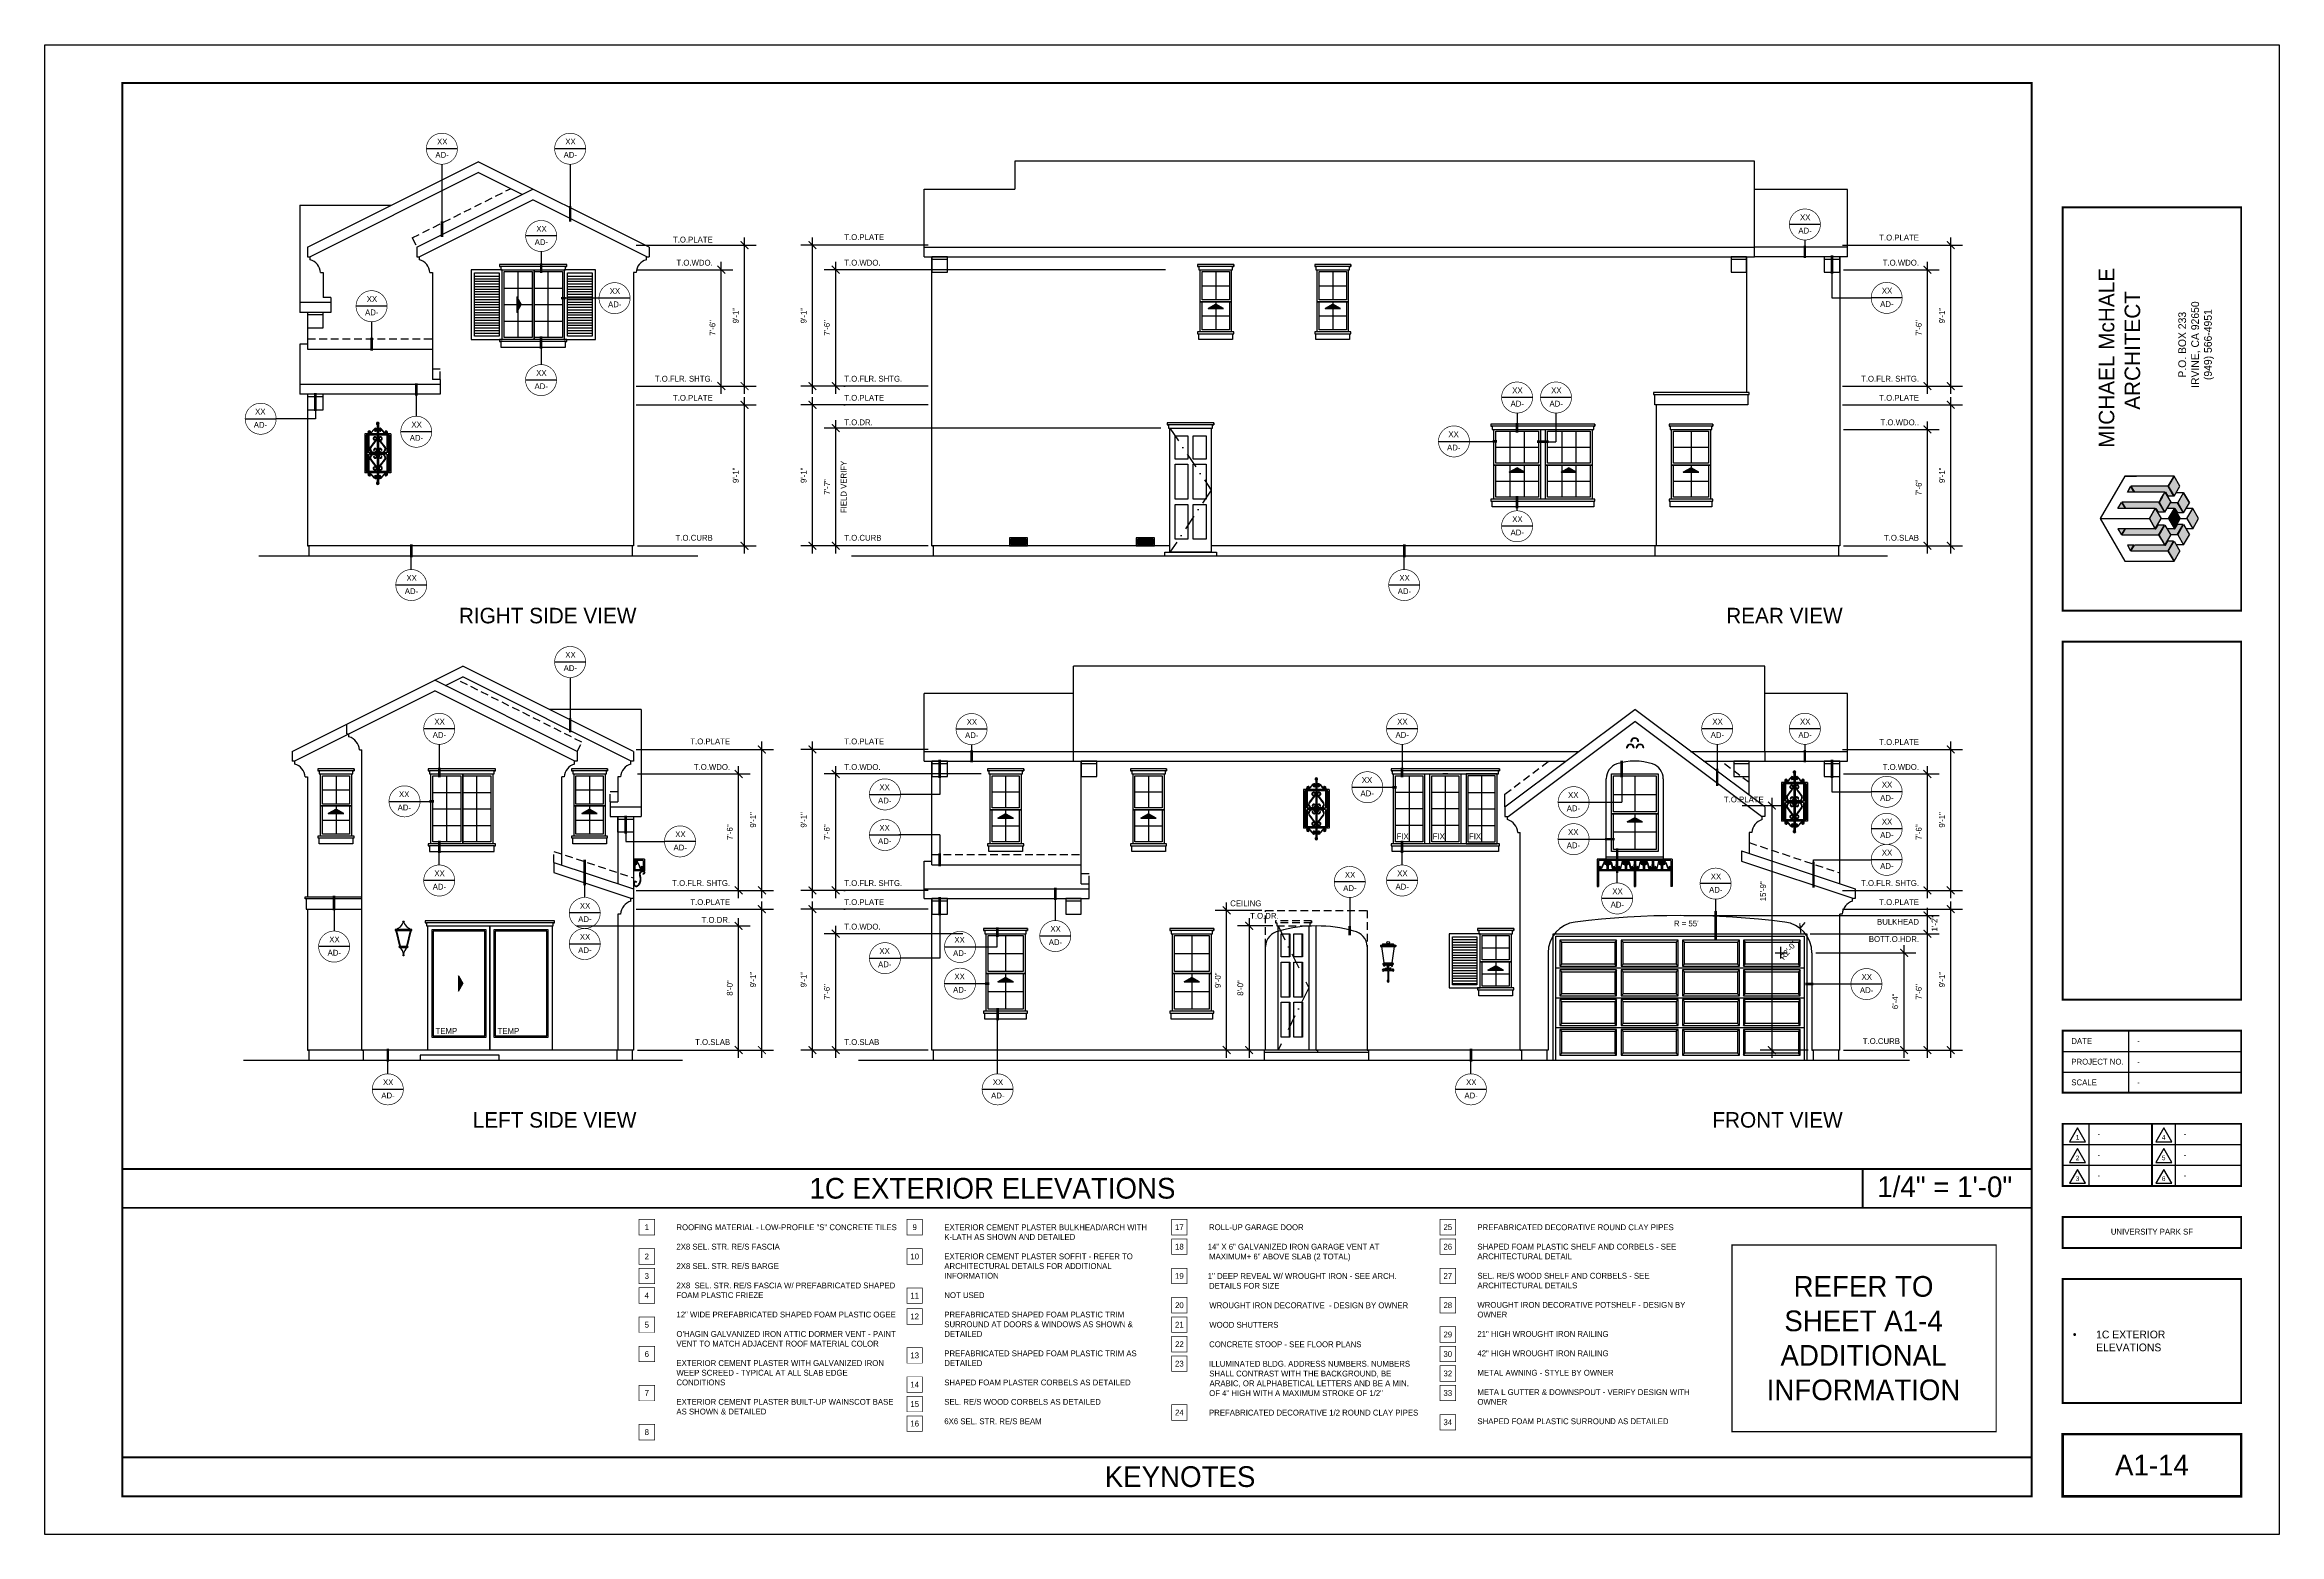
# Model space of a CAD drawing. Extents: x -1728 to 0, y -1152 to 0.
import ezdxf
from ezdxf.enums import TextEntityAlignment as Align

# ---------------------------------------------------------------- set-up
doc = ezdxf.new("R2010")
doc.units = 0
doc.header["$LTSCALE"] = 48
doc.header["$MEASUREMENT"] = 0
doc.header["$PDMODE"] = 3
doc.header["$PDSIZE"] = -2
doc.linetypes.add('DASHDOT2', pattern=[0.5, 0.25, -0.125, 0, -0.125])
doc.linetypes.add('HIDDEN2', pattern=[0.1875, 0.125, -0.0625])
doc.layers.get('0').update_dxf_attribs({"linetype": 'CONTINUOUS'})
doc.layers.get('DEFPOINTS').update_dxf_attribs({"linetype": 'CONTINUOUS'})
for name, color, linetype in [('1EL-1', 1, 'CONTINUOUS'), ('1EL-7', 7, 'CONTINUOUS'), ('A-DIMS', 3, 'CONTINUOUS'), ('A-ELEV-DR', 161, 'CONTINUOUS'), ('A-ELEV-WDO', 161, 'CONTINUOUS'), ('A-ELEVATION', 7, 'CONTINUOUS'), ('A-EXT ELEV', 7, 'CONTINUOUS'), ('A-EXT ELEV CORBELS', 3, 'CONTINUOUS'), ('A-EXT ELEV DR-WDO', 240, 'CONTINUOUS'), ('A-EXT ELEV TRIM', 42, 'CONTINUOUS'), ('A-SECT', 7, 'CONTINUOUS'), ('A-SYM-TEXT', 3, 'CONTINUOUS'), ('A-SYMTEXT', 2, 'CONTINUOUS'), ('A-TEXT', 3, 'CONTINUOUS'), ('EL-BASE', 1, 'CONTINUOUS'), ('TB-text', 3, 'CONTINUOUS'), ('TXT', 7, 'CONTINUOUS')]:
    doc.layers.add(name, color=color, linetype=linetype)
doc.layers.add('24X36TB', color=7, linetype='CONTINUOUS', lineweight=30)
doc.styles.get("Standard").update_dxf_attribs({"font": 'ERASMD.TTF', "height": 4.5})
doc.dimstyles.new('ARCHITECTURE', dxfattribs={"dimscale": 48, "dimtxt": 0.18, "dimasz": 0.125, "dimexe": 0.1875, "dimexo": 0.0625, "dimgap": 0.09375, "dimtad": 1, "dimdec": 4, "dimzin": 3, "dimdsep": 46, "dimlunit": 4, "dimtxsty": 'Standard', "dimblk1": 'ARCHTICK', "dimblk2": 'ARCHTICK', "dimsah": 1, "dimcen": 0.09375, "dimdle": 0.125, "dimclrd": 1, "dimclre": 1, "dimclrt": 3, "dimadec": 0, "dimazin": 0, "dimtfac": 1, "dimtdec": 4, "dimtofl": 0, "dimtmove": 2, "dimatfit": 3, "dimldrblk": 'ARCHTICK', "dimfxl": 1, "dimfrac": 2, "dimtolj": 1, "dimtzin": 0, "dimarcsym": 0})

# ---------------------------------------------------------------- blocks, each defined once
blk = doc.blocks.new('A$C2A811E11')
at = {"layer": 'TB-text'}
h = blk.add_hatch(color=256, dxfattribs=at)
h.paths.add_polyline_path([(-55.9, -198.9), (-56.4, -199.7), (-51.9, -207.5), (-47.4, -199.7), (-51.9, -191.9)])
h.paths.add_polyline_path([(-61.2, -208.2), (-61.4, -208.4), (-63.4, -211.8), (-63.5, -212.1), (-59, -219.9), (-54.5, -212.1), (-59, -204.3)])
h.paths.add_polyline_path([(-66.4, -217), (-70.9, -224.8), (-66.4, -232.6), (-61.9, -224.8)])
h.paths.add_polyline_path([(-59, -229.8), (-63.5, -237.6), (-59, -245.4), (-54.5, -237.6)])
h.paths.add_polyline_path([(-56.4, -250), (-51.9, -257.7), (-47.4, -250), (-51.9, -242.2)])
h.paths.add_polyline_path([(-49, -237.2), (-44.5, -245), (-40, -237.2), (-44.5, -229.4)])
h.paths.add_polyline_path([(-41.9, -224.8), (-37.4, -232.6), (-32.9, -224.8), (-37.4, -217)])
h.paths.add_polyline_path([(-49, -212.5), (-44.5, -220.3), (-40, -212.5), (-44.5, -204.7)])
h.paths.add_polyline_path([(-49.3, -229.4), (-51.2, -232.6), (-51.6, -232.6), (-57.4, -232.6), (-54.7, -237.2), (-49.4, -237.2), (-44.9, -229.4)])
h.paths.add_polyline_path([(-49.4, -212.5), (-54.7, -212.5), (-57.4, -217), (-51.6, -217), (-51.2, -217), (-49.3, -220.3), (-44.9, -220.3)])
h.paths.add_polyline_path([(-85.2, -199.7), (-82.5, -204.3), (-59, -204.3), (-58.6, -204.3), (-56.7, -207.5), (-52.3, -207.5), (-56.8, -199.7)])
h.paths.add_polyline_path([(-88, -204.3), (-82.9, -204.3), (-85.5, -199.9)])
h.paths.add_polyline_path([(-92.3, -212.1), (-89.4, -217), (-66.4, -217), (-66, -217), (-64.3, -219.9), (-59.4, -219.9), (-63.9, -212.1)])
h.paths.add_polyline_path([(-92.6, -212.2), (-95.4, -217), (-89.8, -217)])
h.paths.add_polyline_path([(-89.4, -232.6), (-92.3, -237.6), (-63.9, -237.6), (-59.4, -229.8), (-64.3, -229.8), (-66, -232.6), (-66.4, -232.6)])
h.paths.add_polyline_path([(-95.4, -232.6), (-92.6, -237.4), (-89.8, -232.6)])
h.paths.add_polyline_path([(-82.5, -245.4), (-85.2, -250), (-56.8, -250), (-52.3, -242.2), (-56.7, -242.2), (-58.6, -245.4), (-59, -245.4)])
h.paths.add_polyline_path([(-88, -245.4), (-85.5, -249.8), (-82.9, -245.4)])
blk.add_hatch(color=256, dxfattribs=at).paths.add_polyline_path([(-56.1, -224.8), (-51.6, -232.6), (-47.1, -224.8), (-51.6, -217)])
for p, q in [((-89.9, -191.9), (-108.9, -224.8)), ((-51.9, -191.9), (-89.9, -191.9)), ((-89.9, -191.9), (-80.9, -191.9)), ((-89.9, -191.9), (-80.9, -191.9)), ((-85.5, -199.9), (-88, -204.3)), ((-88, -204.3), (-85.5, -199.9)), ((-82.9, -204.3), (-88, -204.3)), ((-82.9, -204.3), (-88, -204.3)), ((-85.5, -199.9), (-82.9, -204.3)), ((-85.5, -199.9), (-85.5, -199.9)), ((-56.8, -199.7), (-85.2, -199.7)), ((-56.8, -199.7), (-85.2, -199.7)), ((-85.2, -199.7), (-82.5, -204.3)), ((-59, -204.3), (-82.5, -204.3)), ((-59, -204.3), (-82.5, -204.3)), ((-63.5, -212.1), (-59, -204.3)), ((-59, -204.3), (-63.5, -212.1)), ((-59, -204.3), (-63.5, -212.1)), ((-59, -204.3), (-63.5, -212.1)), ((-59, -204.3), (-63.5, -212.1)), ((-59, -204.3), (-63.5, -212.1)), ((-59, -204.3), (-63.5, -212.1)), ((-63.5, -212.1), (-59, -204.3)), ((-62.4, -210.1), (-60.1, -206.2)), ((-62.4, -210.1), (-60.1, -206.2)), ((-62.4, -210.1), (-60.1, -206.2)), ((-62.4, -210.1), (-60.1, -206.2)), ((-61.4, -208.4), (-59.4, -204.9)), ((-61.4, -208.4), (-59.4, -204.9)), ((-61.4, -208.4), (-59.4, -204.9)), ((-61.4, -208.4), (-59.4, -204.9)), ((-61.4, -208.4), (-59.4, -204.9)), ((-61.4, -208.4), (-59.4, -204.9)), ((-61.2, -208.2), (-59, -204.3)), ((-61.2, -208.2), (-59, -204.3)), ((-61.2, -208.2), (-59, -204.3)), ((-61.2, -208.2), (-59, -204.3)), ((-59, -204.3), (-54.5, -212.1)), ((-59, -204.3), (-54.5, -212.1)), ((-59, -204.3), (-58.6, -204.3)), ((-58.6, -204.3), (-56.7, -207.5)), ((-56.8, -199.7), (-52.3, -207.5)), ((-51.9, -191.9), (-56.4, -199.7)), ((-51.9, -191.9), (-56.4, -199.7)), ((-51.9, -191.9), (-56.4, -199.7)), ((-51.9, -191.9), (-56.4, -199.7)), ((-51.9, -191.9), (-56.4, -199.7)), ((-51.9, -191.9), (-56.4, -199.7)), ((-56.4, -199.7), (-51.9, -191.9)), ((-56.4, -199.7), (-51.9, -191.9)), ((-51.9, -191.9), (-56.4, -199.7)), ((-51.9, -191.9), (-56.4, -199.7)), ((-51.9, -191.9), (-56.4, -199.7)), ((-51.9, -191.9), (-56.4, -199.7)), ((-56.4, -199.7), (-51.9, -207.5)), ((-56.4, -199.7), (-51.9, -207.5)), ((-51.9, -191.9), (-55.9, -198.9)), ((-51.9, -191.9), (-55.9, -198.9)), ((-51.9, -191.9), (-55.9, -198.9)), ((-51.9, -191.9), (-55.9, -198.9)), ((-51.9, -191.9), (-55.9, -198.9)), ((-51.9, -191.9), (-55.9, -198.9)), ((-47.4, -199.7), (-51.9, -191.9)), ((-47.4, -199.7), (-51.9, -191.9)), ((-51.9, -207.5), (-47.4, -199.7)), ((-51.9, -207.5), (-47.4, -199.7)), ((-44.5, -204.7), (-50.2, -204.7)), ((-44.5, -204.7), (-50.2, -204.7)), ((-49, -212.5), (-44.5, -204.7)), ((-49, -212.5), (-44.5, -204.7)), ((-40, -212.5), (-44.5, -204.7)), ((-44.5, -204.7), (-40, -212.5)), ((-40, -212.5), (-44.5, -204.7)), ((-95.4, -217), (-92.6, -212.2)), ((-89.8, -217), (-95.4, -217)), ((-89.8, -217), (-95.4, -217)), ((-92.6, -212.2), (-89.8, -217)), ((-92.3, -212.1), (-89.4, -217)), ((-63.9, -212.1), (-92.3, -212.1)), ((-63.9, -212.1), (-92.3, -212.1)), ((-66.4, -217), (-89.4, -217)), ((-66.4, -217), (-89.4, -217)), ((-70.9, -224.8), (-66.4, -217)), ((-70.9, -224.8), (-66.4, -217)), ((-66.4, -217), (-70.9, -224.8)), ((-66.4, -217), (-70.9, -224.8)), ((-66.4, -217), (-70.9, -224.8)), ((-66.4, -217), (-70.9, -224.8)), ((-66.4, -217), (-70.9, -224.8)), ((-66.4, -217), (-70.9, -224.8)), ((-70.9, -224.8), (-66.4, -217)), ((-70.9, -224.8), (-66.4, -217)), ((-70.9, -224.8), (-66.9, -217.9)), ((-70.9, -224.8), (-66.9, -217.9)), ((-70.9, -224.8), (-66.9, -217.9)), ((-70.9, -224.8), (-66.9, -217.9)), ((-70.9, -224.8), (-66.9, -217.9)), ((-70.9, -224.8), (-66.9, -217.9)), ((-70.9, -224.8), (-66.9, -217.9)), ((-70.9, -224.8), (-66.9, -217.9)), ((-66.4, -217), (-61.9, -224.8)), ((-66.4, -217), (-61.9, -224.8)), ((-66.4, -217), (-66, -217)), ((-66, -217), (-64.3, -219.9)), ((-59.4, -219.9), (-64.3, -219.9)), ((-59.4, -219.9), (-64.3, -219.9)), ((-63.9, -212.1), (-59.4, -219.9)), ((-61.2, -208.2), (-63.5, -212.1)), ((-61.2, -208.2), (-63.5, -212.1)), ((-61.2, -208.2), (-63.5, -212.1)), ((-61.2, -208.2), (-63.5, -212.1)), ((-63.5, -212.1), (-59, -219.9)), ((-63.5, -212.1), (-59, -219.9)), ((-61.4, -208.4), (-63.4, -211.8)), ((-61.4, -208.4), (-63.4, -211.8)), ((-61.4, -208.4), (-63.4, -211.8)), ((-61.4, -208.4), (-63.4, -211.8)), ((-61.4, -208.4), (-63.4, -211.8)), ((-61.4, -208.4), (-63.4, -211.8)), ((-59, -219.9), (-54.5, -212.1)), ((-59, -219.9), (-54.5, -212.1)), ((-51.6, -217), (-57.4, -217)), ((-51.6, -217), (-57.4, -217)), ((-52.3, -207.5), (-56.7, -207.5)), ((-52.3, -207.5), (-56.7, -207.5)), ((-56.1, -224.8), (-51.6, -217)), ((-56.1, -224.8), (-51.6, -217)), ((-49.4, -212.5), (-54.7, -212.5)), ((-49.4, -212.5), (-54.7, -212.5)), ((-51.6, -217), (-47.1, -224.8)), ((-51.6, -217), (-47.1, -224.8)), ((-51.6, -217), (-51.2, -217)), ((-51.2, -217), (-49.3, -220.3)), ((-49.4, -212.5), (-44.9, -220.3)), ((-44.9, -220.3), (-49.3, -220.3)), ((-44.9, -220.3), (-49.3, -220.3)), ((-49, -212.5), (-44.5, -220.3)), ((-49, -212.5), (-44.5, -220.3)), ((-44.5, -220.3), (-40, -212.5)), ((-44.5, -220.3), (-40, -212.5)), ((-37.4, -217), (-42.6, -217)), ((-37.4, -217), (-42.6, -217)), ((-41.9, -224.8), (-37.4, -217)), ((-41.9, -224.8), (-37.4, -217)), ((-32.9, -224.8), (-37.4, -217)), ((-32.9, -224.8), (-37.4, -217)), ((-108.9, -224.8), (-70.9, -224.8)), ((-108.9, -224.8), (-70.9, -224.8)), ((-108.9, -224.8), (-70.9, -224.8)), ((-108.9, -224.8), (-70.9, -224.8)), ((-108.9, -224.8), (-70.9, -224.8)), ((-108.9, -224.8), (-70.9, -224.8)), ((-108.9, -224.8), (-70.9, -224.8)), ((-108.9, -224.8), (-70.9, -224.8)), ((-108.9, -224.8), (-89.9, -257.7)), ((-108.9, -224.8), (-99.9, -224.8)), ((-108.9, -224.8), (-99.9, -224.8)), ((-95.4, -232.6), (-92.6, -237.4)), ((-89.8, -232.6), (-95.4, -232.6)), ((-92.6, -237.4), (-89.8, -232.6)), ((-92.3, -237.6), (-89.4, -232.6)), ((-63.9, -237.6), (-92.3, -237.6)), ((-66.4, -232.6), (-89.4, -232.6)), ((-70.9, -224.8), (-66.9, -231.8)), ((-70.9, -224.8), (-66.4, -232.6)), ((-70.9, -224.8), (-66.9, -231.8)), ((-70.9, -224.8), (-66.9, -231.8)), ((-70.9, -224.8), (-66.4, -232.6)), ((-70.9, -224.8), (-66.9, -231.8)), ((-66.4, -232.6), (-70.9, -224.8)), ((-66.4, -232.6), (-70.9, -224.8)), ((-66.4, -232.6), (-61.9, -224.8)), ((-66.4, -232.6), (-66, -232.6)), ((-66, -232.6), (-64.3, -229.8)), ((-59.4, -229.8), (-64.3, -229.8)), ((-59.4, -229.8), (-64.3, -229.8)), ((-63.9, -237.6), (-59.4, -229.8)), ((-63.5, -237.6), (-59, -229.8)), ((-63.5, -237.6), (-59, -245.4)), ((-59, -245.4), (-63.5, -237.6)), ((-59, -245.4), (-63.5, -237.6)), ((-61.2, -241.5), (-63.5, -237.6)), ((-61.2, -241.5), (-63.5, -237.6)), ((-61.4, -241.3), (-63.4, -237.8)), ((-61.4, -241.3), (-63.4, -237.8)), ((-62.4, -239.6), (-60.1, -243.5)), ((-62.4, -239.6), (-60.1, -243.5)), ((-61.9, -224.8), (-56.1, -224.8)), ((-61.9, -224.8), (-56.1, -224.8)), ((-61.4, -241.3), (-59.4, -244.8)), ((-61.4, -241.3), (-59.4, -244.8)), ((-61.2, -241.5), (-59, -245.4)), ((-61.2, -241.5), (-59, -245.4)), ((-59, -229.8), (-54.5, -237.6)), ((-59, -245.4), (-54.5, -237.6)), ((-51.6, -232.6), (-57.4, -232.6)), ((-56.1, -224.8), (-51.6, -232.6)), ((-49.4, -237.2), (-54.7, -237.2)), ((-51.6, -232.6), (-47.1, -224.8)), ((-51.6, -232.6), (-51.2, -232.6)), ((-51.2, -232.6), (-49.3, -229.4)), ((-49.4, -237.2), (-44.9, -229.4)), ((-44.9, -229.4), (-49.3, -229.4)), ((-44.9, -229.4), (-49.3, -229.4)), ((-49, -237.2), (-44.5, -229.4)), ((-49, -237.2), (-44.5, -245)), ((-47.1, -224.8), (-41.9, -224.8)), ((-47.1, -224.8), (-41.9, -224.8)), ((-44.5, -229.4), (-40, -237.2)), ((-44.5, -245), (-40, -237.2)), ((-37.4, -232.6), (-42.6, -232.6)), ((-41.9, -224.8), (-37.4, -232.6)), ((-37.4, -232.6), (-32.9, -224.8)), ((-89.9, -257.7), (-51.9, -257.7)), ((-89.9, -257.7), (-80.9, -257.7)), ((-82.9, -245.4), (-88, -245.4)), ((-88, -245.4), (-85.5, -249.8)), ((-85.5, -249.8), (-82.9, -245.4)), ((-85.5, -249.8), (-85.5, -249.8)), ((-85.2, -250), (-82.5, -245.4)), ((-56.8, -250), (-85.2, -250)), ((-59, -245.4), (-82.5, -245.4)), ((-59, -245.4), (-58.6, -245.4)), ((-58.6, -245.4), (-56.7, -242.2)), ((-56.8, -250), (-52.3, -242.2)), ((-52.3, -242.2), (-56.7, -242.2)), ((-56.4, -250), (-51.9, -242.2)), ((-51.9, -257.7), (-56.4, -250)), ((-51.9, -257.7), (-56.4, -250)), ((-51.9, -257.7), (-56.4, -250)), ((-51.9, -257.7), (-56.4, -250)), ((-56.4, -250), (-51.9, -257.7)), ((-51.9, -257.7), (-55.9, -250.8)), ((-51.9, -257.7), (-55.9, -250.8)), ((-51.9, -242.2), (-47.4, -250)), ((-51.9, -257.7), (-47.4, -250)), ((-44.5, -245), (-50.2, -245))]:
    blk.add_line(p, q, dxfattribs=at)
for s, p in [('MICHAEL McHALE ', (-98.1, -170)), ('ARCHITECT', (-78.1, -140.6))]:
    blk.add_text(s, height=12, rotation=90, dxfattribs=at).set_placement(p)
for s, p in [('P.O. BOX 233', (-42.6, -90.3)), ('IRVINE, CA 92650', (-32.6, -90.2)), ('(949) 566-4951', (-22.7, -90.2))]:
    blk.add_text(s, height=6, rotation=90, dxfattribs=at).set_placement(p, align=Align.CENTER)
blk = doc.blocks.new('01PSRV01')
at = {"color": 0, "linetype": 'ByBlock'}
blk.add_lwpolyline([(0, 0.5), (-0.43, -0.25), (0.43, -0.25)], close=True, dxfattribs=at)
blk.add_attdef('NUMBER', text='', height=0.25, dxfattribs=at).set_placement((0, 0), align=Align.MIDDLE)
blk = doc.blocks.new('A$C06A91398')
at = {"layer": '24X36TB'}
for p, q in [((495.6, 322.6), (495.6, 274.6)), ((444.6, 306.6), (582.6, 306.6)), ((444.6, 290.6), (582.6, 290.6)), ((444.6, 274.6), (582.6, 274.6)), ((464.9, 250.6), (464.9, 202.6)), ((531.5, 250.6), (531.5, 202.6)), ((444.6, 234.6), (582.6, 234.6)), ((444.6, 218.6), (582.6, 218.6))]:
    blk.add_line(p, q, dxfattribs=at)
blk.add_lwpolyline([(-1115.9, 1085.1), (612.1, 1085.1), (612.1, -66.9), (-1115.9, -66.9)], close=True, dxfattribs=at)
for points, const_width in [([(420.6, -37.4), (420.6, 1055.6), (-1055.9, 1055.6), (-1055.9, -37.4)], 1.5), ([(444.6, 647.5), (444.6, 959.3), (582.6, 959.3), (582.6, 647.5)], 1.5), ([(444.6, 346.6), (444.6, 623.5), (582.6, 623.5), (582.6, 346.6)], 1.5), ([(444.6, 274.6), (444.6, 322.6), (582.6, 322.6), (582.6, 274.6)], 1.5), ([(444.6, 202.6), (444.6, 250.6), (582.6, 250.6), (582.6, 202.6)], 1.5), ([(444.6, 178.6), (582.6, 178.6), (582.6, 154.6), (444.6, 154.6)], 1.5), ([(444.6, 34.6), (444.6, 130.6), (582.6, 130.6), (582.6, 34.6)], 1.5), ([(444.6, 10.6), (582.6, 10.6), (582.6, -37.4), (444.6, -37.4)], 2)]:
    blk.add_lwpolyline(points, close=True, dxfattribs=dict(at, const_width=const_width))
at = {"layer": '24X36TB', "const_width": 1.5}
blk.add_lwpolyline([(513.6, 250.6), (513.6, 202.6)], dxfattribs=at)
at = {"layer": 'TB-text', "xscale": 14.40000000000146, "yscale": 14.39999999999418, "zscale": 14.4}
for p, values in [((456.1, 240.2), {'NUMBER': '1'}), ((522.7, 240.2), {'NUMBER': '4'}), ((456.1, 224.2), {'NUMBER': '2'}), ((522.7, 224.2), {'NUMBER': '5'}), ((456.1, 208.2), {'NUMBER': '3'}), ((522.7, 208.2), {'NUMBER': '6'})]:
    blk.add_blockref('01PSRV01', p, dxfattribs=at).add_auto_attribs(values)
at = {"layer": 'TB-text', "char_height": 4.5, "width": 51, "attachment_point": 4}
for s, insert in [('{\\fEras Medium ITC|b0|i0|c0|p34;DATE}', (451.3, 314.6)), ('{\\fEras Medium ITC|b0|i0|c0|p34;PROJECT NO.}', (451.3, 298.6)), ('{\\fEras Medium ITC|b0|i0|c0|p34;SCALE}', (451.3, 282.6))]:
    blk.add_mtext(s, dxfattribs=dict(at, insert=insert))
blk = doc.blocks.new('A$C4E281F30')
at = {"layer": 'A-EXT ELEV DR-WDO'}
for p, q in [((-191, -5), (-191, -25)), ((-147, -5), (-191, -5)), ((-191, -5), (-189.5, -6.5)), ((-189.5, -6.5), (-148.5, -6.5)), ((-189.5, -23.5), (-189.5, -6.5)), ((-147, -5), (-148.5, -6.5)), ((-148.5, -6.5), (-148.5, -23.5)), ((-147, -25), (-147, -5)), ((-143.5, -5), (-143.5, -25)), ((-99.5, -5), (-143.5, -5)), ((-143.5, -5), (-142, -6.5)), ((-142, -6.5), (-101, -6.5)), ((-142, -23.5), (-142, -6.5)), ((-99.5, -5), (-101, -6.5)), ((-101, -6.5), (-101, -23.5)), ((-99.5, -25), (-99.5, -5)), ((-96, -5), (-96, -25)), ((-52, -5), (-96, -5)), ((-96, -5), (-94.5, -6.5)), ((-94.5, -6.5), (-53.5, -6.5)), ((-94.5, -23.5), (-94.5, -6.5)), ((-52, -5), (-53.5, -6.5)), ((-53.5, -6.5), (-53.5, -23.5)), ((-52, -25), (-52, -5)), ((-49, -5), (-49, -25)), ((-5, -5), (-49, -5)), ((-49, -5), (-47.5, -6.5)), ((-47.5, -6.5), (-6.5, -6.5)), ((-47.5, -23.5), (-47.5, -6.5)), ((-5, -5), (-6.5, -6.5)), ((-6.5, -6.5), (-6.5, -23.5)), ((-5, -25), (-5, -5)), ((-194, -26.5), (-5, -26.5)), ((-191, -25), (-189.5, -23.5)), ((-191, -25), (-147, -25)), ((-191, -28), (-191, -48)), ((-147, -28), (-191, -28)), ((-191, -28), (-189.5, -29.5)), ((-148.5, -23.5), (-189.5, -23.5)), ((-189.5, -29.5), (-148.5, -29.5)), ((-189.5, -46.5), (-189.5, -29.5)), ((-147, -25), (-148.5, -23.5)), ((-147, -28), (-148.5, -29.5)), ((-148.5, -29.5), (-148.5, -46.5)), ((-147, -48), (-147, -28)), ((-143.5, -25), (-142, -23.5)), ((-143.5, -25), (-99.5, -25)), ((-143.5, -28), (-143.5, -48)), ((-99.5, -28), (-143.5, -28)), ((-143.5, -28), (-142, -29.5)), ((-101, -23.5), (-142, -23.5)), ((-142, -29.5), (-101, -29.5)), ((-142, -46.5), (-142, -29.5)), ((-99.5, -25), (-101, -23.5)), ((-99.5, -28), (-101, -29.5)), ((-101, -29.5), (-101, -46.5)), ((-99.5, -48), (-99.5, -28)), ((-96, -25), (-94.5, -23.5)), ((-96, -25), (-52, -25)), ((-96, -28), (-96, -48)), ((-52, -28), (-96, -28)), ((-96, -28), (-94.5, -29.5)), ((-53.5, -23.5), (-94.5, -23.5)), ((-94.5, -29.5), (-53.5, -29.5)), ((-94.5, -46.5), (-94.5, -29.5)), ((-52, -25), (-53.5, -23.5)), ((-52, -28), (-53.5, -29.5)), ((-53.5, -29.5), (-53.5, -46.5)), ((-52, -48), (-52, -28)), ((-49, -25), (-47.5, -23.5)), ((-49, -25), (-5, -25)), ((-49, -28), (-49, -48)), ((-5, -28), (-49, -28)), ((-49, -28), (-47.5, -29.5)), ((-6.5, -23.5), (-47.5, -23.5)), ((-47.5, -29.5), (-6.5, -29.5)), ((-47.5, -46.5), (-47.5, -29.5)), ((-5, -25), (-6.5, -23.5)), ((-5, -28), (-6.5, -29.5)), ((-6.5, -29.5), (-6.5, -46.5)), ((-5, -26.5), (-2, -26.5)), ((-5, -48), (-5, -28)), ((-194, -49.5), (-5, -49.5)), ((-191, -48), (-189.5, -46.5)), ((-191, -48), (-147, -48)), ((-191, -51), (-191, -71)), ((-147, -51), (-191, -51)), ((-191, -51), (-189.5, -52.5)), ((-148.5, -46.5), (-189.5, -46.5)), ((-147, -48), (-148.5, -46.5)), ((-147, -51), (-148.5, -52.5)), ((-147, -71), (-147, -51)), ((-143.5, -48), (-142, -46.5)), ((-143.5, -48), (-99.5, -48)), ((-143.5, -51), (-143.5, -71)), ((-99.5, -51), (-143.5, -51)), ((-143.5, -51), (-142, -52.5)), ((-101, -46.5), (-142, -46.5)), ((-99.5, -48), (-101, -46.5)), ((-99.5, -51), (-101, -52.5)), ((-99.5, -71), (-99.5, -51)), ((-96, -48), (-94.5, -46.5)), ((-96, -48), (-52, -48)), ((-96, -51), (-96, -71)), ((-52, -51), (-96, -51)), ((-96, -51), (-94.5, -52.5)), ((-53.5, -46.5), (-94.5, -46.5)), ((-52, -48), (-53.5, -46.5)), ((-52, -51), (-53.5, -52.5)), ((-52, -71), (-52, -51)), ((-49, -48), (-47.5, -46.5)), ((-49, -48), (-5, -48)), ((-49, -51), (-49, -71)), ((-5, -51), (-49, -51)), ((-49, -51), (-47.5, -52.5)), ((-6.5, -46.5), (-47.5, -46.5)), ((-5, -48), (-6.5, -46.5)), ((-5, -51), (-6.5, -52.5)), ((-5, -49.5), (-2, -49.5)), ((-5, -71), (-5, -51)), ((-189.5, -52.5), (-148.5, -52.5)), ((-189.5, -69.5), (-189.5, -52.5)), ((-148.5, -52.5), (-148.5, -69.5)), ((-142, -52.5), (-101, -52.5)), ((-142, -69.5), (-142, -52.5)), ((-101, -52.5), (-101, -69.5)), ((-94.5, -52.5), (-53.5, -52.5)), ((-94.5, -69.5), (-94.5, -52.5)), ((-53.5, -52.5), (-53.5, -69.5)), ((-47.5, -52.5), (-6.5, -52.5)), ((-47.5, -69.5), (-47.5, -52.5)), ((-6.5, -52.5), (-6.5, -69.5)), ((-194, -72.5), (-5, -72.5)), ((-191, -71), (-189.5, -69.5)), ((-191, -71), (-147, -71)), ((-191, -74), (-191, -94)), ((-147, -74), (-191, -74)), ((-191, -74), (-189.5, -75.5)), ((-148.5, -69.5), (-189.5, -69.5)), ((-189.5, -75.5), (-148.5, -75.5)), ((-189.5, -92.5), (-189.5, -75.5)), ((-147, -71), (-148.5, -69.5)), ((-147, -74), (-148.5, -75.5)), ((-148.5, -75.5), (-148.5, -92.5)), ((-147, -94), (-147, -74)), ((-143.5, -71), (-142, -69.5)), ((-143.5, -71), (-99.5, -71)), ((-143.5, -74), (-143.5, -94)), ((-99.5, -74), (-143.5, -74)), ((-143.5, -74), (-142, -75.5)), ((-101, -69.5), (-142, -69.5)), ((-142, -75.5), (-101, -75.5)), ((-142, -92.5), (-142, -75.5)), ((-99.5, -71), (-101, -69.5)), ((-99.5, -74), (-101, -75.5)), ((-101, -75.5), (-101, -92.5)), ((-99.5, -94), (-99.5, -74)), ((-96, -71), (-94.5, -69.5)), ((-96, -71), (-52, -71)), ((-96, -74), (-96, -94)), ((-52, -74), (-96, -74)), ((-96, -74), (-94.5, -75.5)), ((-53.5, -69.5), (-94.5, -69.5)), ((-94.5, -75.5), (-53.5, -75.5)), ((-94.5, -92.5), (-94.5, -75.5)), ((-52, -71), (-53.5, -69.5)), ((-52, -74), (-53.5, -75.5)), ((-53.5, -75.5), (-53.5, -92.5)), ((-52, -94), (-52, -74)), ((-49, -71), (-47.5, -69.5)), ((-49, -71), (-5, -71)), ((-49, -74), (-49, -94)), ((-5, -74), (-49, -74)), ((-49, -74), (-47.5, -75.5)), ((-49, -74), (-49, -94)), ((-5, -74), (-49, -74)), ((-49, -74), (-47.5, -75.5)), ((-6.5, -69.5), (-47.5, -69.5)), ((-47.5, -75.5), (-6.5, -75.5)), ((-47.5, -92.5), (-47.5, -75.5)), ((-47.5, -75.5), (-6.5, -75.5)), ((-47.5, -92.5), (-47.5, -75.5)), ((-5, -71), (-6.5, -69.5)), ((-5, -74), (-6.5, -75.5)), ((-5, -74), (-6.5, -75.5)), ((-6.5, -75.5), (-6.5, -92.5)), ((-6.5, -75.5), (-6.5, -92.5)), ((-5, -72.5), (-2, -72.5)), ((-5, -94), (-5, -74)), ((-5, -94), (-5, -74)), ((-191, -94), (-189.5, -92.5)), ((-191, -94), (-147, -94)), ((-148.5, -92.5), (-189.5, -92.5)), ((-147, -94), (-148.5, -92.5)), ((-143.5, -94), (-142, -92.5)), ((-143.5, -94), (-99.5, -94)), ((-101, -92.5), (-142, -92.5)), ((-99.5, -94), (-101, -92.5)), ((-96, -94), (-94.5, -92.5)), ((-96, -94), (-52, -94)), ((-53.5, -92.5), (-94.5, -92.5)), ((-52, -94), (-53.5, -92.5)), ((-49, -94), (-47.5, -92.5)), ((-49, -94), (-47.5, -92.5)), ((-49, -94), (-5, -94)), ((-49, -94), (-5, -94)), ((-6.5, -92.5), (-47.5, -92.5)), ((-6.5, -92.5), (-47.5, -92.5)), ((-5, -94), (-6.5, -92.5)), ((-5, -94), (-6.5, -92.5))]:
    blk.add_line(p, q, dxfattribs=at)
blk.add_lwpolyline([(-196, -98), (-196, 0), (0, 0), (0, -98)], dxfattribs=at)
blk.add_lwpolyline([(-194, -2), (-2, -2), (-2, -98), (-194, -98)], close=True, dxfattribs=at)
blk = doc.blocks.new('A$C40F502B1')
at = {"layer": 'TXT'}
for p, q in [((0, 6), (-14, 6)), ((-14, 6), (-14, 0)), ((-14, 0), (0, 0)), ((-13, 5), (-13, 1)), ((-1, 5), (-13, 5)), ((-1, 4), (-13, 4)), ((-1, 3), (-13, 3)), ((-1, 2), (-13, 2)), ((-13, 1), (-1, 1)), ((-12, 5), (-12, 1)), ((-11, 5), (-11, 1)), ((-10, 5), (-10, 1)), ((-9, 5), (-9, 1)), ((-8, 5), (-8, 1)), ((-7, 5), (-7, 1)), ((-6, 5), (-6, 1)), ((-5, 5), (-5, 1)), ((-4, 5), (-4, 1)), ((-3, 5), (-3, 1)), ((-2, 5), (-2, 1)), ((-1, 1), (-1, 5)), ((0, 0), (0, 6))]:
    blk.add_line(p, q, dxfattribs=at)
blk = doc.blocks.new('A$C31BB2E8A')
at = {"layer": 'A-EXT ELEV DR-WDO'}
for points in [[(-32, 96), (0, 96), (0, 0), (-32, 0)], [(-28, 90), (-18, 90), (-18, 72), (-28, 72)], [(-14, 90), (-4, 90), (-4, 72), (-14, 72)], [(-28, 68), (-18, 68), (-18, 41), (-28, 41)], [(-14, 68), (-4, 68), (-4, 41), (-14, 41)], [(-28, 37), (-18, 37), (-18, 10), (-28, 10)], [(-14, 37), (-4, 37), (-4, 10), (-14, 10)]]:
    blk.add_lwpolyline(points, close=True, dxfattribs=at)
blk = doc.blocks.new('A$C251E2BD5')
at = {"layer": 'A-EXT ELEV DR-WDO'}
for p, q in [((-1.5, -14.25), (-22.5, -14.25)), ((-12, -1.5), (-12, -52.5)), ((-1.5, -27), (-22.5, -27)), ((-1.5, -39.75), (-22.5, -39.75))]:
    blk.add_line(p, q, dxfattribs=at)
for points in [[(-24, 0), (0, 0), (0, -54), (-24, -54)], [(-22.5, -1.5), (-1.5, -1.5), (-1.5, -52.5), (-22.5, -52.5)]]:
    blk.add_lwpolyline(points, close=True, dxfattribs=at)
blk = doc.blocks.new('window_direction')
at = {"layer": 'A-SYMTEXT'}
blk.add_hatch(color=256, dxfattribs=at).paths.add_polyline_path([(6, 0), (0, 3.3), (-6, 0)])
at = {"layer": 'A-SYMTEXT', "color": 7}
blk.add_line((-6, 0), (0, 3.3), dxfattribs=at)
at = {"layer": 'A-SYMTEXT'}
blk.add_lwpolyline([(0, 3.3), (-6, 0), (6, 0)], close=True, dxfattribs=at)
blk = doc.blocks.new('_ARCHTICK')
at = {"color": 0, "linetype": 'ByBlock', "const_width": 0.15}
blk.add_lwpolyline([(-0.5, -0.5), (0.5, 0.5)], dxfattribs=at)
blk = doc.blocks.new('*D47')
at = {"layer": 'A-DIMS', "color": 1, "lineweight": -2}
for p, q in [((-337.8, -668.5), (-245.1, -668.5)), ((-254.1, -783.5), (-254.1, -662.5)), ((-336.9, -777.5), (-245.1, -777.5))]:
    blk.add_line(p, q, dxfattribs=at)
at = {"layer": 'DEFPOINTS', "color": 0}
for p in [(-340.8, -668.5), (-254.1, -668.5), (-339.9, -777.5)]:
    blk.add_point(p, dxfattribs=at)
at = {"layer": 'A-DIMS', "color": 1, "lineweight": -2, "xscale": 6, "yscale": 6, "zscale": 6}
for p, rotation in [((-254.1, -668.5), 90), ((-254.1, -777.5), 270)]:
    blk.add_blockref('_ARCHTICK', p, dxfattribs=dict(at, rotation=rotation))
at = {"layer": 'A-DIMS', "color": 3, "insert": (-260.8, -723), "char_height": 4.5, "attachment_point": 5, "rotation": 90}
blk.add_mtext('\\A1;9\'-1"', dxfattribs=at)
blk = doc.blocks.new('*D48')
at = {"layer": 'A-DIMS', "color": 1, "lineweight": -2}
for p, q in [((-337.8, -545), (-245.1, -545)), ((-254.1, -660), (-254.1, -539)), ((-337.8, -654), (-245.1, -654))]:
    blk.add_line(p, q, dxfattribs=at)
at = {"layer": 'DEFPOINTS', "color": 0}
for p in [(-340.8, -545), (-254.1, -545), (-340.8, -654)]:
    blk.add_point(p, dxfattribs=at)
at = {"layer": 'A-DIMS', "color": 1, "lineweight": -2, "xscale": 6, "yscale": 6, "zscale": 6}
for p, rotation in [((-254.1, -545), 90), ((-254.1, -654), 270)]:
    blk.add_blockref('_ARCHTICK', p, dxfattribs=dict(at, rotation=rotation))
at = {"layer": 'A-DIMS', "color": 3, "insert": (-260.8, -599.5), "char_height": 4.5, "attachment_point": 5, "rotation": 90}
blk.add_mtext('\\A1;9\'-1"', dxfattribs=at)
blk = doc.blocks.new('*D49')
at = {"layer": 'A-DIMS', "color": 1, "lineweight": -2}
for p, q in [((-336.9, -687.5), (-263.1, -687.5)), ((-272.1, -783.5), (-272.1, -681.5)), ((-336.9, -777.5), (-263.1, -777.5))]:
    blk.add_line(p, q, dxfattribs=at)
at = {"layer": 'DEFPOINTS', "color": 0}
for p in [(-339.9, -687.5), (-272.1, -687.5), (-339.9, -777.5)]:
    blk.add_point(p, dxfattribs=at)
at = {"layer": 'A-DIMS', "color": 1, "lineweight": -2, "xscale": 6, "yscale": 6, "zscale": 6}
for p, rotation in [((-272.1, -687.5), 90), ((-272.1, -777.5), 270)]:
    blk.add_blockref('_ARCHTICK', p, dxfattribs=dict(at, rotation=rotation))
at = {"layer": 'A-DIMS', "color": 3, "insert": (-278.8, -732.5), "char_height": 4.5, "attachment_point": 5, "rotation": 90}
blk.add_mtext('\\A1;7\'-6"', dxfattribs=at)
blk = doc.blocks.new('*D50')
at = {"layer": 'A-DIMS', "color": 1, "lineweight": -2}
for p, q in [((-336.9, -564), (-263.1, -564)), ((-272.1, -660), (-272.1, -558)), ((-336.9, -654), (-263.1, -654))]:
    blk.add_line(p, q, dxfattribs=at)
at = {"layer": 'DEFPOINTS', "color": 0}
for p in [(-339.9, -564), (-272.1, -564), (-339.9, -654)]:
    blk.add_point(p, dxfattribs=at)
at = {"layer": 'A-DIMS', "color": 1, "lineweight": -2, "xscale": 6, "yscale": 6, "zscale": 6}
for p, rotation in [((-272.1, -564), 90), ((-272.1, -654), 270)]:
    blk.add_blockref('_ARCHTICK', p, dxfattribs=dict(at, rotation=rotation))
at = {"layer": 'A-DIMS', "color": 3, "insert": (-278.8, -609), "char_height": 4.5, "attachment_point": 5, "rotation": 90}
blk.add_mtext('\\A1;7\'-6"', dxfattribs=at)
blk = doc.blocks.new('*D52')
at = {"layer": 'A-DIMS', "color": 1, "lineweight": -2}
for p, q in [((-254.1, -393.5), (-254.1, -272.5)), ((-337.8, -278.5), (-245.1, -278.5)), ((-336.9, -387.5), (-245.1, -387.5))]:
    blk.add_line(p, q, dxfattribs=at)
at = {"layer": 'DEFPOINTS', "color": 0}
for p in [(-340.8, -278.5), (-254.1, -278.5), (-339.9, -387.5)]:
    blk.add_point(p, dxfattribs=at)
at = {"layer": 'A-DIMS', "color": 1, "lineweight": -2, "xscale": 6, "yscale": 6, "zscale": 6}
for p, rotation in [((-254.1, -278.5), 90), ((-254.1, -387.5), 270)]:
    blk.add_blockref('_ARCHTICK', p, dxfattribs=dict(at, rotation=rotation))
at = {"layer": 'A-DIMS', "color": 3, "insert": (-260.8, -333), "char_height": 4.5, "attachment_point": 5, "rotation": 90}
blk.add_mtext('\\A1;9\'-1"', dxfattribs=at)
blk = doc.blocks.new('*D53')
at = {"layer": 'A-DIMS', "color": 1, "lineweight": -2}
for p, q in [((-337.8, -155), (-245.1, -155)), ((-254.1, -270), (-254.1, -149)), ((-337.8, -264), (-245.1, -264))]:
    blk.add_line(p, q, dxfattribs=at)
at = {"layer": 'DEFPOINTS', "color": 0}
for p in [(-340.8, -155), (-254.1, -155), (-340.8, -264)]:
    blk.add_point(p, dxfattribs=at)
at = {"layer": 'A-DIMS', "color": 1, "lineweight": -2, "xscale": 6, "yscale": 6, "zscale": 6}
for p, rotation in [((-254.1, -155), 90), ((-254.1, -264), 270)]:
    blk.add_blockref('_ARCHTICK', p, dxfattribs=dict(at, rotation=rotation))
at = {"layer": 'A-DIMS', "color": 3, "insert": (-260.8, -209.5), "char_height": 4.5, "attachment_point": 5, "rotation": 90}
blk.add_mtext('\\A1;9\'-1"', dxfattribs=at)
blk = doc.blocks.new('*D54')
at = {"layer": 'A-DIMS', "color": 1, "lineweight": -2}
for p, q in [((-272.1, -393.5), (-272.1, -291.5)), ((-336.9, -297.5), (-263.1, -297.5)), ((-336.9, -387.5), (-263.1, -387.5))]:
    blk.add_line(p, q, dxfattribs=at)
at = {"layer": 'DEFPOINTS', "color": 0}
for p in [(-339.9, -297.5), (-272.1, -297.5), (-339.9, -387.5)]:
    blk.add_point(p, dxfattribs=at)
at = {"layer": 'A-DIMS', "color": 1, "lineweight": -2, "xscale": 6, "yscale": 6, "zscale": 6}
for p, rotation in [((-272.1, -297.5), 90), ((-272.1, -387.5), 270)]:
    blk.add_blockref('_ARCHTICK', p, dxfattribs=dict(at, rotation=rotation))
at = {"layer": 'A-DIMS', "color": 3, "insert": (-278.8, -342.5), "char_height": 4.5, "attachment_point": 5, "rotation": 90}
blk.add_mtext('\\A1;7\'-6"', dxfattribs=at)
blk = doc.blocks.new('*D55')
at = {"layer": 'A-DIMS', "color": 1, "lineweight": -2}
for p, q in [((-272.1, -270), (-272.1, -168)), ((-336.9, -174), (-263.1, -174)), ((-336.9, -264), (-263.1, -264))]:
    blk.add_line(p, q, dxfattribs=at)
at = {"layer": 'DEFPOINTS', "color": 0}
for p in [(-339.9, -174), (-272.1, -174), (-339.9, -264)]:
    blk.add_point(p, dxfattribs=at)
at = {"layer": 'A-DIMS', "color": 1, "lineweight": -2, "xscale": 6, "yscale": 6, "zscale": 6}
for p, rotation in [((-272.1, -174), 90), ((-272.1, -264), 270)]:
    blk.add_blockref('_ARCHTICK', p, dxfattribs=dict(at, rotation=rotation))
at = {"layer": 'A-DIMS', "color": 3, "insert": (-278.8, -219), "char_height": 4.5, "attachment_point": 5, "rotation": 90}
blk.add_mtext('\\A1;7\'-6"', dxfattribs=at)
blk = doc.blocks.new('*D56')
at = {"layer": 'A-DIMS', "color": 1, "lineweight": -2}
for p, q in [((-1270.6, -668.5), (-1164.4, -668.5)), ((-1173.4, -783.5), (-1173.4, -662.5)), ((-1269.7, -777.5), (-1164.4, -777.5))]:
    blk.add_line(p, q, dxfattribs=at)
at = {"layer": 'DEFPOINTS', "color": 0}
for p in [(-1273.6, -668.5), (-1173.4, -668.5), (-1272.7, -777.5)]:
    blk.add_point(p, dxfattribs=at)
at = {"layer": 'A-DIMS', "color": 1, "lineweight": -2, "xscale": 6, "yscale": 6, "zscale": 6}
for p, rotation in [((-1173.4, -668.5), 90), ((-1173.4, -777.5), 270)]:
    blk.add_blockref('_ARCHTICK', p, dxfattribs=dict(at, rotation=rotation))
at = {"layer": 'A-DIMS', "color": 3, "insert": (-1180.2, -723), "char_height": 4.5, "attachment_point": 5, "rotation": 90}
blk.add_mtext('\\A1;9\'-1"', dxfattribs=at)
blk = doc.blocks.new('*D57')
at = {"layer": 'A-DIMS', "color": 1, "lineweight": -2}
for p, q in [((-1270.6, -545), (-1164.4, -545)), ((-1173.4, -660), (-1173.4, -539)), ((-1270.6, -654), (-1164.4, -654))]:
    blk.add_line(p, q, dxfattribs=at)
at = {"layer": 'DEFPOINTS', "color": 0}
for p in [(-1273.6, -545), (-1173.4, -545), (-1273.6, -654)]:
    blk.add_point(p, dxfattribs=at)
at = {"layer": 'A-DIMS', "color": 1, "lineweight": -2, "xscale": 6, "yscale": 6, "zscale": 6}
for p, rotation in [((-1173.4, -545), 90), ((-1173.4, -654), 270)]:
    blk.add_blockref('_ARCHTICK', p, dxfattribs=dict(at, rotation=rotation))
at = {"layer": 'A-DIMS', "color": 3, "insert": (-1180.2, -599.5), "char_height": 4.5, "attachment_point": 5, "rotation": 90}
blk.add_mtext('\\A1;9\'-1"', dxfattribs=at)
blk = doc.blocks.new('*D58')
at = {"layer": 'A-DIMS', "color": 1, "lineweight": -2}
for p, q in [((-1316.7, -681.5), (-1182.4, -681.5)), ((-1191.4, -783.5), (-1191.4, -675.5)), ((-1269.7, -777.5), (-1182.4, -777.5))]:
    blk.add_line(p, q, dxfattribs=at)
at = {"layer": 'DEFPOINTS', "color": 0}
for p in [(-1319.7, -681.5), (-1191.4, -681.5), (-1272.7, -777.5)]:
    blk.add_point(p, dxfattribs=at)
at = {"layer": 'A-DIMS', "color": 1, "lineweight": -2, "xscale": 6, "yscale": 6, "zscale": 6}
for p, rotation in [((-1191.4, -681.5), 90), ((-1191.4, -777.5), 270)]:
    blk.add_blockref('_ARCHTICK', p, dxfattribs=dict(at, rotation=rotation))
at = {"layer": 'A-DIMS', "color": 3, "insert": (-1198.2, -729.5), "char_height": 4.5, "attachment_point": 5, "rotation": 90}
blk.add_mtext('\\A1;8\'-0"', dxfattribs=at)
blk = doc.blocks.new('*D59')
at = {"layer": 'A-DIMS', "color": 1, "lineweight": -2}
for p, q in [((-1269.7, -564), (-1182.4, -564)), ((-1191.4, -660), (-1191.4, -558)), ((-1269.7, -654), (-1182.4, -654))]:
    blk.add_line(p, q, dxfattribs=at)
at = {"layer": 'DEFPOINTS', "color": 0}
for p in [(-1272.7, -564), (-1191.4, -564), (-1272.7, -654)]:
    blk.add_point(p, dxfattribs=at)
at = {"layer": 'A-DIMS', "color": 1, "lineweight": -2, "xscale": 6, "yscale": 6, "zscale": 6}
for p, rotation in [((-1191.4, -564), 90), ((-1191.4, -654), 270)]:
    blk.add_blockref('_ARCHTICK', p, dxfattribs=dict(at, rotation=rotation))
at = {"layer": 'A-DIMS', "color": 3, "insert": (-1198.2, -609), "char_height": 4.5, "attachment_point": 5, "rotation": 90}
blk.add_mtext('\\A1;7\'-6"', dxfattribs=at)
blk = doc.blocks.new('*D60')
at = {"layer": 'A-DIMS', "color": 1, "lineweight": -2}
for p, q in [((-1186.8, -393.5), (-1186.8, -272.5)), ((-1270.6, -278.5), (-1177.8, -278.5)), ((-1269.7, -387.5), (-1177.8, -387.5))]:
    blk.add_line(p, q, dxfattribs=at)
at = {"layer": 'DEFPOINTS', "color": 0}
for p in [(-1273.6, -278.5), (-1186.8, -278.5), (-1272.7, -387.5)]:
    blk.add_point(p, dxfattribs=at)
at = {"layer": 'A-DIMS', "color": 1, "lineweight": -2, "xscale": 6, "yscale": 6, "zscale": 6}
for p, rotation in [((-1186.8, -278.5), 90), ((-1186.8, -387.5), 270)]:
    blk.add_blockref('_ARCHTICK', p, dxfattribs=dict(at, rotation=rotation))
at = {"layer": 'A-DIMS', "color": 3, "insert": (-1193.6, -333), "char_height": 4.5, "attachment_point": 5, "rotation": 90}
blk.add_mtext('\\A1;9\'-1"', dxfattribs=at)
blk = doc.blocks.new('*D61')
at = {"layer": 'A-DIMS', "color": 1, "lineweight": -2}
for p, q in [((-1270.6, -155), (-1177.8, -155)), ((-1186.8, -270), (-1186.8, -149)), ((-1270.6, -264), (-1177.8, -264))]:
    blk.add_line(p, q, dxfattribs=at)
at = {"layer": 'DEFPOINTS', "color": 0}
for p in [(-1273.6, -155), (-1186.8, -155), (-1273.6, -264)]:
    blk.add_point(p, dxfattribs=at)
at = {"layer": 'A-DIMS', "color": 1, "lineweight": -2, "xscale": 6, "yscale": 6, "zscale": 6}
for p, rotation in [((-1186.8, -155), 90), ((-1186.8, -264), 270)]:
    blk.add_blockref('_ARCHTICK', p, dxfattribs=dict(at, rotation=rotation))
at = {"layer": 'A-DIMS', "color": 3, "insert": (-1193.6, -209.5), "char_height": 4.5, "attachment_point": 5, "rotation": 90}
blk.add_mtext('\\A1;9\'-1"', dxfattribs=at)
blk = doc.blocks.new('*D62')
at = {"layer": 'A-DIMS', "color": 1, "lineweight": -2}
for p, q in [((-1204.8, -270), (-1204.8, -168)), ((-1269.7, -174), (-1195.8, -174)), ((-1269.7, -264), (-1195.8, -264))]:
    blk.add_line(p, q, dxfattribs=at)
at = {"layer": 'DEFPOINTS', "color": 0}
for p in [(-1272.7, -174), (-1204.8, -174), (-1272.7, -264)]:
    blk.add_point(p, dxfattribs=at)
at = {"layer": 'A-DIMS', "color": 1, "lineweight": -2, "xscale": 6, "yscale": 6, "zscale": 6}
for p, rotation in [((-1204.8, -174), 90), ((-1204.8, -264), 270)]:
    blk.add_blockref('_ARCHTICK', p, dxfattribs=dict(at, rotation=rotation))
at = {"layer": 'A-DIMS', "color": 3, "insert": (-1211.6, -219), "char_height": 4.5, "attachment_point": 5, "rotation": 90}
blk.add_mtext('\\A1;7\'-6"', dxfattribs=at)
blk = doc.blocks.new('*D63')
at = {"layer": 'A-DIMS', "color": 1, "lineweight": -2}
for p, q in [((-1044.9, -668.5), (-1143.3, -668.5)), ((-1134.3, -783.5), (-1134.3, -662.5)), ((-1044.9, -777.5), (-1143.3, -777.5))]:
    blk.add_line(p, q, dxfattribs=at)
at = {"layer": 'DEFPOINTS', "color": 0}
for p in [(-1134.3, -668.5), (-1041.9, -668.5), (-1041.9, -777.5)]:
    blk.add_point(p, dxfattribs=at)
at = {"layer": 'A-DIMS', "color": 1, "lineweight": -2, "xscale": 6, "yscale": 6, "zscale": 6}
for p, rotation in [((-1134.3, -668.5), 90), ((-1134.3, -777.5), 270)]:
    blk.add_blockref('_ARCHTICK', p, dxfattribs=dict(at, rotation=rotation))
at = {"layer": 'A-DIMS', "color": 3, "insert": (-1141.1, -723), "char_height": 4.5, "attachment_point": 5, "rotation": 90}
blk.add_mtext('\\A1;9\'-1"', dxfattribs=at)
blk = doc.blocks.new('*D64')
at = {"layer": 'A-DIMS', "color": 1, "lineweight": -2}
for p, q in [((-1044.9, -545), (-1143.3, -545)), ((-1134.3, -660), (-1134.3, -539)), ((-1044.9, -654), (-1143.3, -654))]:
    blk.add_line(p, q, dxfattribs=at)
at = {"layer": 'DEFPOINTS', "color": 0}
for p in [(-1134.3, -545), (-1041.9, -545), (-1041.9, -654)]:
    blk.add_point(p, dxfattribs=at)
at = {"layer": 'A-DIMS', "color": 1, "lineweight": -2, "xscale": 6, "yscale": 6, "zscale": 6}
for p, rotation in [((-1134.3, -545), 90), ((-1134.3, -654), 270)]:
    blk.add_blockref('_ARCHTICK', p, dxfattribs=dict(at, rotation=rotation))
at = {"layer": 'A-DIMS', "color": 3, "insert": (-1141.1, -599.5), "char_height": 4.5, "attachment_point": 5, "rotation": 90}
blk.add_mtext('\\A1;9\'-1"', dxfattribs=at)
blk = doc.blocks.new('*D65')
at = {"layer": 'A-DIMS', "color": 1, "lineweight": -2}
for p, q in [((-1017.9, -687.5), (-1125.3, -687.5)), ((-1116.3, -783.5), (-1116.3, -681.5)), ((-1044.9, -777.5), (-1125.3, -777.5))]:
    blk.add_line(p, q, dxfattribs=at)
at = {"layer": 'DEFPOINTS', "color": 0}
for p in [(-1116.3, -687.5), (-1014.9, -687.5), (-1041.9, -777.5)]:
    blk.add_point(p, dxfattribs=at)
at = {"layer": 'A-DIMS', "color": 1, "lineweight": -2, "xscale": 6, "yscale": 6, "zscale": 6}
for p, rotation in [((-1116.3, -687.5), 90), ((-1116.3, -777.5), 270)]:
    blk.add_blockref('_ARCHTICK', p, dxfattribs=dict(at, rotation=rotation))
at = {"layer": 'A-DIMS', "color": 3, "insert": (-1123.1, -732.5), "char_height": 4.5, "attachment_point": 5, "rotation": 90}
blk.add_mtext('\\A1;7\'-6"', dxfattribs=at)
blk = doc.blocks.new('*D66')
at = {"layer": 'A-DIMS', "color": 1, "lineweight": -2}
for p, q in [((-1003.9, -564), (-1125.3, -564)), ((-1116.3, -660), (-1116.3, -558)), ((-1044.9, -654), (-1125.3, -654))]:
    blk.add_line(p, q, dxfattribs=at)
at = {"layer": 'DEFPOINTS', "color": 0}
for p in [(-1116.3, -564), (-1000.9, -564), (-1041.9, -654)]:
    blk.add_point(p, dxfattribs=at)
at = {"layer": 'A-DIMS', "color": 1, "lineweight": -2, "xscale": 6, "yscale": 6, "zscale": 6}
for p, rotation in [((-1116.3, -564), 90), ((-1116.3, -654), 270)]:
    blk.add_blockref('_ARCHTICK', p, dxfattribs=dict(at, rotation=rotation))
at = {"layer": 'A-DIMS', "color": 3, "insert": (-1123.1, -609), "char_height": 4.5, "attachment_point": 5, "rotation": 90}
blk.add_mtext('\\A1;7\'-6"', dxfattribs=at)
blk = doc.blocks.new('*D67')
at = {"layer": 'A-DIMS', "color": 1, "lineweight": -2}
for p, q in [((-1134.3, -393.5), (-1134.3, -272.5)), ((-1044.9, -278.5), (-1143.3, -278.5)), ((-1044.9, -387.5), (-1143.3, -387.5))]:
    blk.add_line(p, q, dxfattribs=at)
at = {"layer": 'DEFPOINTS', "color": 0}
for p in [(-1134.3, -278.5), (-1041.9, -278.5), (-1041.9, -387.5)]:
    blk.add_point(p, dxfattribs=at)
at = {"layer": 'A-DIMS', "color": 1, "lineweight": -2, "xscale": 6, "yscale": 6, "zscale": 6}
for p, rotation in [((-1134.3, -278.5), 90), ((-1134.3, -387.5), 270)]:
    blk.add_blockref('_ARCHTICK', p, dxfattribs=dict(at, rotation=rotation))
at = {"layer": 'A-DIMS', "color": 3, "insert": (-1141.1, -333), "char_height": 4.5, "attachment_point": 5, "rotation": 90}
blk.add_mtext('\\A1;9\'-1"', dxfattribs=at)
blk = doc.blocks.new('*D68')
at = {"layer": 'A-DIMS', "color": 1, "lineweight": -2}
for p, q in [((-1044.9, -155), (-1143.3, -155)), ((-1134.3, -270), (-1134.3, -149)), ((-1044.9, -264), (-1143.3, -264))]:
    blk.add_line(p, q, dxfattribs=at)
at = {"layer": 'DEFPOINTS', "color": 0}
for p in [(-1134.3, -155), (-1041.9, -155), (-1041.9, -264)]:
    blk.add_point(p, dxfattribs=at)
at = {"layer": 'A-DIMS', "color": 1, "lineweight": -2, "xscale": 6, "yscale": 6, "zscale": 6}
for p, rotation in [((-1134.3, -155), 90), ((-1134.3, -264), 270)]:
    blk.add_blockref('_ARCHTICK', p, dxfattribs=dict(at, rotation=rotation))
at = {"layer": 'A-DIMS', "color": 3, "insert": (-1141.1, -209.5), "char_height": 4.5, "attachment_point": 5, "rotation": 90}
blk.add_mtext('\\A1;9\'-1"', dxfattribs=at)
blk = doc.blocks.new('*D69')
at = {"layer": 'A-DIMS', "color": 1, "lineweight": -2}
for p, q in [((-1116.3, -393.5), (-1116.3, -290.5)), ((-864.9, -296.5), (-1125.3, -296.5)), ((-1044.9, -387.5), (-1125.3, -387.5))]:
    blk.add_line(p, q, dxfattribs=at)
at = {"layer": 'DEFPOINTS', "color": 0}
for p in [(-1116.3, -296.5), (-861.9, -296.5), (-1041.9, -387.5)]:
    blk.add_point(p, dxfattribs=at)
at = {"layer": 'A-DIMS', "color": 1, "lineweight": -2, "xscale": 6, "yscale": 6, "zscale": 6}
for p, rotation in [((-1116.3, -296.5), 90), ((-1116.3, -387.5), 270)]:
    blk.add_blockref('_ARCHTICK', p, dxfattribs=dict(at, rotation=rotation))
at = {"layer": 'A-DIMS', "color": 3, "insert": (-1123, -342), "char_height": 4.5, "attachment_point": 5, "rotation": 90}
blk.add_mtext('\\A1;7\'-7"', dxfattribs=at)
blk = doc.blocks.new('*D70')
at = {"layer": 'A-DIMS', "color": 1, "lineweight": -2}
for p, q in [((-1116.3, -270), (-1116.3, -168)), ((-861.4, -174), (-1125.3, -174)), ((-1044.9, -264), (-1125.3, -264))]:
    blk.add_line(p, q, dxfattribs=at)
at = {"layer": 'DEFPOINTS', "color": 0}
for p in [(-1116.3, -174), (-858.4, -174), (-1041.9, -264)]:
    blk.add_point(p, dxfattribs=at)
at = {"layer": 'A-DIMS', "color": 1, "lineweight": -2, "xscale": 6, "yscale": 6, "zscale": 6}
for p, rotation in [((-1116.3, -174), 90), ((-1116.3, -264), 270)]:
    blk.add_blockref('_ARCHTICK', p, dxfattribs=dict(at, rotation=rotation))
at = {"layer": 'A-DIMS', "color": 3, "insert": (-1123.1, -219), "char_height": 4.5, "attachment_point": 5, "rotation": 90}
blk.add_mtext('\\A1;7\'-6"', dxfattribs=at)
blk = doc.blocks.new('*D71')
at = {"layer": 'A-DIMS', "color": 1, "lineweight": -2}
for p, q in [((-460.4, -673.5), (-263.1, -673.5)), ((-272.1, -693.5), (-272.1, -667.5)), ((-362.9, -687.5), (-263.1, -687.5))]:
    blk.add_line(p, q, dxfattribs=at)
at = {"layer": 'DEFPOINTS', "color": 0}
for p in [(-463.4, -673.5), (-272.1, -673.5), (-365.9, -687.5)]:
    blk.add_point(p, dxfattribs=at)
at = {"layer": 'A-DIMS', "color": 1, "lineweight": -2, "xscale": 6, "yscale": 6, "zscale": 6}
for p, rotation in [((-272.1, -673.5), 90), ((-272.1, -687.5), 270)]:
    blk.add_blockref('_ARCHTICK', p, dxfattribs=dict(at, rotation=rotation))
at = {"layer": 'A-DIMS', "color": 3, "insert": (-266.6, -679.8), "char_height": 4.5, "attachment_point": 5, "rotation": 90}
blk.add_mtext('\\A1;1\'-2"', dxfattribs=at)
blk = doc.blocks.new('*D72')
at = {"layer": 'A-DIMS', "color": 1, "lineweight": -2}
for p, q in [((-358.4, -702.3), (-281.1, -702.3)), ((-290.1, -783.5), (-290.1, -696.3)), ((-336.9, -777.5), (-281.1, -777.5))]:
    blk.add_line(p, q, dxfattribs=at)
at = {"layer": 'DEFPOINTS', "color": 0}
for p in [(-361.4, -702.3), (-290.1, -702.3), (-339.9, -777.5)]:
    blk.add_point(p, dxfattribs=at)
at = {"layer": 'A-DIMS', "color": 1, "lineweight": -2, "xscale": 6, "yscale": 6, "zscale": 6}
for p, rotation in [((-290.1, -702.3), 90), ((-290.1, -777.5), 270)]:
    blk.add_blockref('_ARCHTICK', p, dxfattribs=dict(at, rotation=rotation))
at = {"layer": 'A-DIMS', "color": 3, "insert": (-297, -739.9), "char_height": 4.5, "attachment_point": 5, "rotation": 90}
blk.add_mtext('\\A1;6\'-4"', dxfattribs=at)
blk = doc.blocks.new('*D73')
at = {"layer": 'A-DIMS', "color": 1, "lineweight": -2}
for p, q in [((-370.4, -683.6), (-366.7, -678.9)), ((-389.9, -702.3), (-380.9, -702.3)), ((-385.4, -706.8), (-385.4, -697.8))]:
    blk.add_line(p, q, dxfattribs=at)
at = {"layer": 'DEFPOINTS', "color": 0}
for p in [(-370.4, -683.6), (-385.4, -702.3)]:
    blk.add_point(p, dxfattribs=at)
at = {"layer": 'A-DIMS', "color": 1, "lineweight": -2, "xscale": 6, "yscale": 6, "zscale": 6, "rotation": 231.3696670565766}
blk.add_blockref('_ARCHTICK', (-370.4, -683.6), dxfattribs=at)
at = {"layer": 'A-DIMS', "color": 3, "insert": (-379.7, -700.5), "char_height": 4.5, "attachment_point": 5, "rotation": 51.3697}
blk.add_mtext('\\A1;R2\'-0"', dxfattribs=at)
blk = doc.blocks.new('*D75')
at = {"layer": 'A-DIMS', "color": 1, "lineweight": -2}
for p, q in [((-778.2, -681.5), (-805.6, -681.5)), ((-796.6, -675.5), (-796.6, -783.5)), ((-799.6, -777.5), (-805.6, -777.5))]:
    blk.add_line(p, q, dxfattribs=at)
at = {"layer": 'DEFPOINTS', "color": 0}
for p in [(-775.2, -681.5), (-796.6, -777.5), (-796.6, -777.5)]:
    blk.add_point(p, dxfattribs=at)
at = {"layer": 'A-DIMS', "color": 1, "lineweight": -2, "xscale": 6, "yscale": 6, "zscale": 6}
for p, rotation in [((-796.6, -681.5), 90), ((-796.6, -777.5), 270)]:
    blk.add_blockref('_ARCHTICK', p, dxfattribs=dict(at, rotation=rotation))
at = {"layer": 'A-DIMS', "color": 3, "insert": (-803.4, -729.5), "char_height": 4.5, "attachment_point": 5, "rotation": 90}
blk.add_mtext('\\A1;8\'-0"', dxfattribs=at)
blk = doc.blocks.new('*D76')
at = {"layer": 'A-EXT ELEV', "color": 1, "lineweight": -2}
for p, q in [((-786.9, -669.5), (-823, -669.5)), ((-814, -783.5), (-814, -663.5)), ((-808.6, -777.5), (-823, -777.5))]:
    blk.add_line(p, q, dxfattribs=at)
at = {"layer": 'DEFPOINTS', "color": 0}
for p in [(-814, -669.5), (-783.9, -669.5), (-805.6, -777.5)]:
    blk.add_point(p, dxfattribs=at)
at = {"layer": 'A-EXT ELEV', "color": 1, "lineweight": -2, "xscale": 6, "yscale": 6, "zscale": 6}
for p, rotation in [((-814, -669.5), 90), ((-814, -777.5), 270)]:
    blk.add_blockref('_ARCHTICK', p, dxfattribs=dict(at, rotation=rotation))
at = {"layer": 'A-EXT ELEV', "color": 3, "insert": (-820.8, -723.5), "char_height": 4.5, "attachment_point": 5, "rotation": 90}
blk.add_mtext('\\A1;9\'-0"', dxfattribs=at)
blk = doc.blocks.new('*D77')
at = {"layer": 'A-DIMS', "color": 1, "lineweight": -2}
for p, q in [((-392.4, -582.5), (-392.4, -783.5)), ((-415.3, -588.5), (-383.4, -588.5)), ((-364.4, -777.5), (-401.4, -777.5))]:
    blk.add_line(p, q, dxfattribs=at)
at = {"layer": 'DEFPOINTS', "color": 0}
for p in [(-418.3, -588.5), (-392.4, -777.5), (-361.4, -777.5)]:
    blk.add_point(p, dxfattribs=at)
at = {"layer": 'A-DIMS', "color": 1, "lineweight": -2, "xscale": 6, "yscale": 6, "zscale": 6}
for p, rotation in [((-392.4, -588.5), 90), ((-392.4, -777.5), 270)]:
    blk.add_blockref('_ARCHTICK', p, dxfattribs=dict(at, rotation=rotation))
at = {"layer": 'A-DIMS', "color": 3, "insert": (-399.2, -654.7), "char_height": 4.5, "attachment_point": 5, "rotation": 90}
blk.add_mtext('\\A1;15\'-9"', dxfattribs=at)

msp = doc.modelspace()

# ---------------------------------------------------------------- linework, layer by layer
msp.add_line((-642.90717, -564), (-646.90717, -564))
at = {"layer": '1EL-1'}
msp.add_open_spline([(-1270.04104, -647.67697), (-1270.15994, -647.60402), (-1270.28129, -647.52952), (-1270.57383, -647.35931), (-1270.7457, -647.26626), (-1271.09855, -647.11808), (-1271.28014, -647.06051), (-1271.57907, -647.04429), (-1271.68416, -647.05176), (-1271.87335, -647.10189), (-1271.95714, -647.13834), (-1272.10423, -647.22967), (-1272.16911, -647.2842), (-1272.35326, -647.47649), (-1272.44325, -647.63292), (-1272.58009, -647.96906), (-1272.62646, -648.15017), (-1272.6831, -648.52766), (-1272.69307, -648.72404), (-1272.67231, -649.19267), (-1272.62557, -649.46606), (-1272.47825, -649.8869), (-1272.4034, -650.04417), (-1272.20938, -650.33224), (-1272.09397, -650.45715), (-1271.6774, -650.80195), (-1271.33112, -650.93874), (-1270.72838, -651.02855), (-1270.46999, -651.02015), (-1269.98529, -650.9196), (-1269.7588, -650.82906), (-1269.34166, -650.59499), (-1269.15053, -650.45159), (-1268.72026, -650.06216), (-1268.49733, -649.79876), (-1267.98845, -649.09448), (-1267.74043, -648.645), (-1267.35017, -647.72007), (-1267.20949, -647.24527), (-1267.0394, -646.37435), (-1266.99337, -645.98115), (-1266.95576, -645.18712), (-1266.9654, -644.78644), (-1267.03182, -644.15709), (-1267.067, -643.92701), (-1267.15977, -643.47234), (-1267.21552, -643.25282), (-1267.34475, -642.74164), (-1267.41608, -642.45616), (-1267.50003, -641.90807), (-1267.51131, -641.64764), (-1267.44791, -641.12295), (-1267.37565, -640.86333), (-1267.15042, -640.38092), (-1266.99879, -640.15704), (-1266.61465, -639.75743), (-1266.38565, -639.58549), (-1265.90995, -639.34716), (-1265.66497, -639.28134), (-1265.30968, -639.27732), (-1265.18806, -639.29476), (-1264.94844, -639.37168), (-1264.8325, -639.4309), (-1264.64455, -639.57145), (-1264.56903, -639.64896), (-1264.46672, -639.7984), (-1264.43244, -639.86687), (-1264.3803, -640.01955), (-1264.36345, -640.10187), (-1264.35001, -640.27609), (-1264.35643, -640.36765), (-1264.3887, -640.51101), (-1264.40939, -640.56698), (-1264.46467, -640.67067), (-1264.50481, -640.72283), (-1264.61241, -640.8273), (-1264.67936, -640.87822), (-1264.86717, -640.99427), (-1264.9984, -641.05556), (-1265.25713, -641.1561), (-1265.38161, -641.19622), (-1265.51449, -641.23872)], degree=3, knots=[0, 0, 0, 0, 0.5332191005, 0.5332191005, 1.2718617408, 1.2718617408, 2.010504381, 2.010504381, 2.3831336429, 2.3831336429, 2.6813230696, 2.6813230696, 2.9795124962, 2.9795124962, 3.6434686738, 3.6434686738, 4.3074248515, 4.3074248515, 4.9713810292, 4.9713810292, 5.8817144523, 5.8817144523, 6.456923266, 6.456923266, 7.0321320796, 7.0321320796, 8.3446473594, 8.3446473594, 9.3074895713, 9.3074895713, 10.2703317832, 10.2703317832, 11.2331739951, 11.2331739951, 12.6261361413, 12.6261361413, 14.8416883189, 14.8416883189, 17.0572404965, 17.0572404965, 18.8501655619, 18.8501655619, 20.6430906274, 20.6430906274, 21.6741458869, 21.6741458869, 22.7052011464, 22.7052011464, 24.1485271235, 24.1485271235, 25.5918531006, 25.5918531006, 27.0351790778, 27.0351790778, 28.4422436514, 28.4422436514, 29.849308225, 29.849308225, 31.2563727986, 31.2563727986, 32.0373775354, 32.0373775354, 32.8183822723, 32.8183822723, 33.5058288319, 33.5058288319, 34.0219638072, 34.0219638072, 34.5380987825, 34.5380987825, 35.1213372193, 35.1213372193, 35.5648084436, 35.5648084436, 36.0850649091, 36.0850649091, 36.6053213747, 36.6053213747, 37.3521296077, 37.3521296077, 38.0192244791, 38.0192244791, 38.0192244791, 38.0192244791], dxfattribs=at)
msp.add_spline([(-1270.248, -648.0143), (-1271.74877, -647.48263), (-1271.98424, -649.95798), (-1270.49405, -650.61059), (-1268.49401, -649.11143), (-1267.39398, -645.91324), (-1267.49398, -643.81443), (-1267.89399, -641.71561), (-1267.29398, -639.91663), (-1265.09393, -638.91719), (-1264.10674, -639.63964), (-1264.09391, -640.81612), (-1265.09393, -641.51573), (-1265.39394, -641.61567)], degree=3, dxfattribs=at)
at = {"layer": '1EL-7'}
for p, q in [((-1514.68578, -176.28899), (-1512.68623, -176.28899)), ((-1430.18578, -176.28899), (-1428.18623, -176.28899)), ((-1270.68669, -176.28899), (-1272.68623, -176.28899)), ((-1484.68578, -545.28899), (-1482.68623, -545.28899)), ((-1526.68578, -566.28899), (-1524.68623, -566.28899)), ((-1326.18669, -566.28899), (-1328.18623, -566.28899)), ((-1282.68669, -566.28899), (-1284.68623, -566.28899)), ((-588.9208, -609.26112), (-586.92126, -609.26112)), ((-407.92172, -609.26112), (-409.92126, -609.26112)), ((-1272.68623, -630), (-1271.18623, -630)), ((-520.42126, -630), (-476.42126, -630)), ((-1282.68669, -672.34348), (-1284.68623, -672.34348)), ((-337.92172, -672.34348), (-339.92126, -672.34348)), ((-705.42126, -697.07372), (-705.42126, -777.5))]:
    msp.add_line(p, q, dxfattribs=at)
for centre, radius, start, end in [((-463.42126, -1331.14037), 657.64037, 82.92571587, 97.07428413), ((-541.42126, -702.31913), 24, 97.16249233, 180), ((-385.42126, -702.31913), 24, 0, 82.83750767)]:
    msp.add_arc(centre, radius, start, end, dxfattribs=at)
at = {"layer": '24X36TB', "const_width": 1.5}
for points in [[(-1668, -869.5), (-1074, -869.5), (-191.5, -869.5)], [(-322.20815, -899.5), (-322.20815, -869.5)], [(-1668, -899.5), (-1074, -899.5), (-191.5, -899.5)], [(-1668, -1092.5), (-1074, -1092.5), (-191.5, -1092.5)]]:
    msp.add_lwpolyline(points, dxfattribs=at)
at = {"layer": 'A-DIMS', "const_width": 1}
msp.add_lwpolyline([(-423.26216, -928.1646), (-218.95542, -928.1646), (-218.95542, -1072.6069), (-423.26216, -1072.6069)], close=True, dxfattribs=at)
at = {"layer": 'A-ELEV-DR', "linetype": 'DASHDOT2'}
for p, q in [((-774.24969, -681.5), (-750.45825, -729.5)), ((-750.45825, -729.5), (-774.24969, -777.5))]:
    msp.add_line(p, q, dxfattribs=at)
at = {"layer": 'A-ELEV-WDO'}
for points in [[(-1431.68623, -681.5), (-1383.68623, -681.5), (-1383.68623, -777.5), (-1431.68623, -777.5)], [(-1386.68623, -684.5), (-1428.68623, -684.5), (-1428.68623, -767.5), (-1386.68623, -767.5)], [(-1387.68623, -685.5), (-1427.68623, -685.5), (-1427.68623, -766.5), (-1387.68623, -766.5)], [(-1383.68623, -681.5), (-1335.68623, -681.5), (-1335.68623, -777.5), (-1383.68623, -777.5)], [(-1338.68623, -684.5), (-1380.68623, -684.5), (-1380.68623, -767.5), (-1338.68623, -767.5)], [(-1339.68623, -685.5), (-1379.68623, -685.5), (-1379.68623, -766.5), (-1339.68623, -766.5)]]:
    msp.add_lwpolyline(points, close=True, dxfattribs=at)
at = {"layer": 'A-ELEVATION'}
for p, q in [((-1376.56972, -781.5), (-1437.69809, -781.5)), ((-1376.56972, -785.5), (-1376.56972, -781.5))]:
    msp.add_line(p, q, dxfattribs=at)
at = {"layer": 'A-ELEVATION', "ltscale": 48}
msp.add_line((-1437.69809, -781.5), (-1437.69809, -785.5), dxfattribs=at)
at = {"layer": 'A-EXT ELEV'}
for p, q in [((-1524.68623, -156.52786), (-1392.68623, -90.52786)), ((-1522.91572, -164.02786), (-1392.68623, -98.91312)), ((-1260.68623, -156.52786), (-1392.68623, -90.52786)), ((-1358.82149, -115.84549), (-1392.68623, -98.91312)), ((-405.92126, -90.15286), (-977.92126, -90.15286)), ((-977.92126, -90.15286), (-977.92126, -111.65286)), ((-405.92126, -156.52786), (-405.92126, -90.15286)), ((-1440.18623, -156.52786), (-1350.43623, -111.65286)), ((-1438.41572, -164.02786), (-1350.43623, -120.03812)), ((-1262.45674, -164.02786), (-1350.43623, -120.03812)), ((-1047.92126, -156.52786), (-1047.92126, -111.65286)), ((-1047.92126, -111.65286), (-977.92126, -111.65286)), ((-333.92126, -111.90286), (-405.92126, -111.90286)), ((-333.92126, -164.02786), (-333.92126, -111.90286)), ((-1530.68623, -124.125), (-1530.68623, -207)), ((-1530.68623, -124.125), (-1459.88051, -124.125)), ((-1524.68623, -156.52786), (-1524.68623, -164.02786)), ((-1524.68623, -164.02786), (-1522.91572, -164.02786)), ((-1522.68578, -166.28899), (-1522.68578, -163.91289)), ((-1440.18623, -156.52786), (-1440.18623, -164.02786)), ((-1440.18623, -164.02786), (-1438.41572, -164.02786)), ((-1438.18578, -166.28899), (-1438.18578, -163.91289)), ((-1262.68669, -166.28899), (-1262.68669, -163.91289)), ((-1262.45674, -164.02786), (-1260.68623, -164.02786)), ((-1260.68623, -156.52786), (-1260.68623, -164.02786)), ((-1047.92126, -156.52786), (-405.92126, -156.52786)), ((-1047.92126, -164.02786), (-1047.92126, -156.52786)), ((-1047.92126, -164.02786), (-405.92126, -164.02786)), ((-1041.92126, -387.5), (-1041.92126, -164.52786)), ((-411.92126, -164.52786), (-411.92126, -269)), ((-405.92126, -164.02786), (-405.92126, -156.52786)), ((-333.92126, -156.52786), (-405.92126, -156.52786)), ((-333.92126, -164.02786), (-405.92126, -164.02786)), ((-339.92126, -164.52786), (-339.92126, -387.5)), ((-1512.68623, -176.28899), (-1512.68623, -195.49863)), ((-1428.18623, -176.28899), (-1428.18623, -258.84211)), ((-1272.68623, -176.28899), (-1272.68623, -387.5)), ((-1506.68623, -199.5), (-1530.68623, -199.5)), ((-1506.68623, -207), (-1530.68623, -207)), ((-1524.68623, -207), (-1524.68623, -235.51015)), ((-1506.68623, -195.49863), (-1512.68623, -195.49863)), ((-1506.68623, -195.49863), (-1506.68623, -207)), ((-1530.68623, -231.50878), (-1530.68623, -270.34348)), ((-1524.68623, -231.50878), (-1530.68623, -231.50878)), ((-1524.68623, -235.51015), (-1428.18623, -235.51015)), ((-1422.18623, -258.84211), (-1428.18623, -258.84211)), ((-1422.18623, -258.84211), (-1422.18623, -270.34348)), ((-1422.18623, -262.84348), (-1530.68623, -262.84348)), ((-1422.18623, -270.34348), (-1530.68623, -270.34348)), ((-1524.68623, -270.34348), (-1524.68623, -387.5)), ((-481.92812, -278.5), (-481.92812, -387.5)), ((-1222.87256, -395.5), (-1562.38423, -395.5)), ((-1272.68623, -387.5), (-1524.68623, -387.5)), ((-1524.68623, -387.5), (-1523.68623, -387.5)), ((-1523.68623, -387.5), (-1523.68623, -395.5)), ((-1273.68213, -387.59054), (-1273.68213, -395.5)), ((-302.87872, -395.5), (-1104.0213, -395.5)), ((-857.92126, -387.5), (-1041.92126, -387.5)), ((-1041.92126, -387.5), (-1040.92126, -387.5)), ((-1040.92126, -387.5), (-1040.92126, -395.5)), ((-339.92126, -387.5), (-825.92126, -387.5)), ((-481.92812, -387.5), (-482.92812, -387.5)), ((-482.92812, -387.5), (-482.92812, -395.5)), ((-339.92126, -387.5), (-340.92126, -387.5)), ((-340.92126, -387.5), (-340.92126, -395.5)), ((-1536.68623, -546.52786), (-1404.68623, -480.52786)), ((-1272.68623, -546.52786), (-1404.68623, -480.52786)), ((-932.42126, -546.52786), (-932.42126, -480.52786)), ((-397.92126, -480.52786), (-932.42126, -480.52786)), ((-397.92126, -546.52786), (-397.92126, -480.52786)), ((-1534.68578, -553.91289), (-1426.43623, -499.78812)), ((-1316.18623, -546.52786), (-1426.43623, -491.40286)), ((-1317.95674, -554.02786), (-1426.43623, -499.78812)), ((-1418.05098, -495.59549), (-1404.68623, -488.91312)), ((-1274.45674, -554.02786), (-1404.68623, -488.91312)), ((-1266.68623, -514.125), (-1337.49196, -514.125)), ((-1266.68623, -514.125), (-1266.68623, -597)), ((-1047.92126, -546.52786), (-1047.92126, -501.65286)), ((-932.42126, -501.65286), (-1047.92126, -501.65286)), ((-598.92126, -589.5), (-498.42126, -514.125)), ((-397.92126, -589.5), (-498.42126, -514.125)), ((-333.92126, -501.65286), (-397.92126, -501.65286)), ((-333.92126, -546.52786), (-333.92126, -501.65286)), ((-1494.68623, -525.52786), (-1494.68623, -533.02786)), ((-1494.68623, -533.02786), (-1492.91572, -533.02786)), ((-1492.68578, -535.28899), (-1492.68578, -532.91289)), ((-596.42126, -597), (-498.42126, -523.5)), ((-400.42126, -597), (-498.42126, -523.5)), ((-1536.68623, -546.52786), (-1536.68623, -554.02786)), ((-1482.68623, -777.5), (-1482.68623, -545.28899)), ((-1316.18623, -546.52786), (-1316.18623, -554.02786)), ((-1272.68623, -546.52786), (-1272.68623, -554.02786)), ((-1047.92126, -546.52786), (-541.62508, -546.52786)), ((-1047.92126, -554.02786), (-1047.92126, -546.52786)), ((-932.42126, -554.02786), (-932.42126, -546.52786)), ((-504.83403, -543.84686), (-504.33403, -543.84686)), ((-501.42126, -538.94765), (-500.92126, -538.94765)), ((-498.83403, -543.84686), (-499.33403, -543.84686)), ((-497.30095, -543.84686), (-496.80095, -543.84686)), ((-495.42126, -538.94765), (-495.92126, -538.94765)), ((-491.30095, -543.84686), (-491.80095, -543.84686)), ((-455.21744, -546.52786), (-333.92126, -546.52786)), ((-397.92126, -546.52786), (-397.92126, -554.02786)), ((-333.92126, -554.02786), (-333.92126, -546.52786)), ((-1534.91572, -554.02786), (-1536.68623, -554.02786)), ((-1534.68578, -556.28899), (-1534.68578, -553.91289)), ((-1524.68623, -566.28899), (-1524.68623, -659)), ((-1328.18623, -634.34211), (-1328.18623, -566.28899)), ((-1318.18669, -556.28899), (-1318.18669, -553.91289)), ((-1316.18623, -554.02786), (-1317.95674, -554.02786)), ((-1284.68623, -566.28899), (-1284.68623, -585.49863)), ((-1274.68669, -556.28899), (-1274.68669, -553.91289)), ((-1272.68623, -554.02786), (-1274.45674, -554.02786)), ((-1047.92126, -554.02786), (-551.62508, -554.02786)), ((-1041.92126, -634.34348), (-1041.92126, -554.02786)), ((-926.42126, -648.84348), (-926.42126, -554.02786)), ((-445.21744, -554.02786), (-333.92126, -554.02786)), ((-409.92126, -580.5), (-409.92126, -554.02786)), ((-339.92126, -648.84348), (-339.92126, -554.02786)), ((-1290.68623, -585.49863), (-1290.68623, -597)), ((-1290.68623, -585.49863), (-1284.68623, -585.49863)), ((-598.92126, -589.5), (-598.92126, -579.5)), ((-1290.68623, -589.5), (-1266.68623, -589.5)), ((-1290.68623, -597), (-1266.68623, -597)), ((-1284.68623, -597), (-1284.68623, -648.84211)), ((-1272.68623, -597), (-1272.68623, -777.5)), ((-598.92126, -589.5), (-598.92126, -597)), ((-598.92126, -597), (-596.42126, -597)), ((-596.9208, -599.26112), (-596.9208, -597)), ((-397.92126, -597), (-400.42126, -597)), ((-399.92172, -599.26112), (-399.92172, -597)), ((-397.92126, -589.5), (-397.92126, -597)), ((-409.92126, -609.26112), (-409.92126, -625.51015)), ((-1334.18623, -632.34348), (-1334.18623, -640.24917)), ((-1334.18623, -632.34348), (-1272.68623, -652.84348)), ((-1047.92126, -660.34348), (-1047.92126, -631.34348)), ((-1047.92126, -631.34348), (-1041.92126, -631.34348)), ((-1041.92126, -634.34348), (-926.42126, -634.34348)), ((-520.42126, -628), (-476.42126, -628)), ((-415.92126, -623.51015), (-415.92126, -631.41584)), ((-415.92126, -623.51015), (-327.92126, -652.84348)), ((-415.92126, -631.41584), (-329.13834, -660.34348)), ((-1334.18623, -640.24917), (-1273.90332, -660.34348)), ((-1272.68623, -652.84348), (-1272.68623, -660.34348)), ((-1047.92126, -652.84348), (-920.42126, -652.84348)), ((-926.42126, -648.84348), (-920.42126, -648.84348)), ((-920.42126, -660.34348), (-920.42126, -648.84348)), ((-327.92126, -652.84348), (-327.92126, -660.34348)), ((-1524.68623, -668.5), (-1524.68623, -777.5)), ((-1284.68623, -672.34348), (-1284.68623, -777.5)), ((-1274.68669, -662.34348), (-1274.68669, -660.08236)), ((-1272.68623, -660.34348), (-1273.90332, -660.34348)), ((-1047.92126, -660.34348), (-920.42126, -660.34348)), ((-1041.92126, -777.5), (-1041.92126, -660.34348)), ((-339.92126, -777.5), (-339.92126, -672.34348)), ((-329.92172, -662.34348), (-329.92172, -660.08236)), ((-327.92126, -660.34348), (-329.13834, -660.34348)), ((-744.6639, -777.5), (-744.6639, -681.49809)), ((-783.90654, -777.5), (-783.89904, -697.49809)), ((-1272.68623, -777.5), (-1524.68623, -777.5)), ((-1524.68623, -777.5), (-1523.68623, -777.5)), ((-1523.68623, -777.5), (-1523.68623, -785.5)), ((-1482.68623, -777.5), (-1481.68623, -777.5)), ((-1481.68623, -777.5), (-1481.68623, -785.5)), ((-1284.68623, -777.5), (-1285.68213, -777.59054)), ((-1285.68213, -777.59054), (-1285.68213, -785.5)), ((-1272.68623, -777.5), (-1273.68213, -777.59054)), ((-1273.68213, -777.59054), (-1273.68213, -785.5)), ((-565.42126, -777.5), (-1041.92126, -777.5)), ((-1040.92126, -777.5), (-1040.92126, -785.5)), ((-783.90654, -777.5), (-784.90654, -777.5)), ((-784.90654, -777.5), (-784.90654, -785.5)), ((-744.6639, -777.5), (-743.6639, -777.5)), ((-743.6639, -777.5), (-743.6639, -779.5)), ((-705.42126, -777.5), (-704.42126, -777.5)), ((-704.42126, -777.5), (-704.42126, -785.5)), ((-339.92126, -777.5), (-361.42126, -777.5)), ((-340.92126, -777.5), (-340.92126, -785.5)), ((-340.92126, -777.5), (-340.92126, -785.5)), ((-1234.87256, -785.5), (-1574.38423, -785.5)), ((-286.02475, -785.5), (-1098.57532, -785.5)), ((-704.42126, -779.5), (-784.90654, -779.5))]:
    msp.add_line(p, q, dxfattribs=at)
at = {"layer": 'A-EXT ELEV', "linetype": 'HIDDEN2'}
for p, q in [((-1443.76394, -149.37245), (-1367.76576, -111.37336)), ((-1443.76394, -149.37245), (-1440.18623, -156.52786)), ((-1524.68623, -227.51015), (-1428.18623, -227.51015)), ((-1422.18623, -250.84211), (-1428.18623, -250.84211)), ((-1422.18623, -258.84211), (-1422.18623, -250.84211)), ((-1312.60853, -539.37245), (-1409.10671, -491.12336)), ((-1316.18623, -546.52786), (-1312.60853, -539.37245)), ((-598.92126, -579.5), (-564.95841, -554.02786)), ((-409.92126, -570.5), (-431.88411, -554.02786)), ((-1290.68623, -585.49863), (-1290.68623, -577.49863)), ((-1290.68623, -577.49863), (-1284.68623, -577.49863)), ((-409.92126, -617.07741), (-339.92126, -640.41074)), ((-1334.18623, -623.91074), (-1272.68623, -644.41074)), ((-1334.18623, -632.34348), (-1334.18623, -623.91074)), ((-1041.92126, -626.34348), (-926.42126, -626.34348)), ((-926.42126, -640.84348), (-920.42126, -640.84348)), ((-920.42126, -648.84348), (-920.42126, -640.84348))]:
    msp.add_line(p, q, dxfattribs=at)
at = {"layer": 'A-EXT ELEV', "linetype": 'DASHDOT2'}
for p, q in [((-1091.45806, -264), (-1127.5651, -264)), ((-1091.45806, -278.5), (-1127.5651, -278.5)), ((-1091.45806, -654), (-1127.5651, -654)), ((-1091.45806, -668.5), (-1127.5651, -668.5))]:
    msp.add_line(p, q, dxfattribs=at)
at = {"layer": 'A-EXT ELEV'}
msp.add_lwpolyline([(-861.92126, -395.5), (-861.92126, -392.5), (-821.92126, -392.5), (-821.92126, -395.5)], dxfattribs=at)
at = {"layer": 'A-EXT ELEV', "linetype": 'HIDDEN2'}
msp.add_lwpolyline([(-783.89904, -697.49809), (-783.89904, -669.5), (-705.42126, -669.5), (-705.42126, -697.92246)], dxfattribs=at)
at = {"layer": 'A-EXT ELEV'}
for centre, radius, start, end in [((-1525.73483, -176.92823), 11.06753, 3.31116534, 74.00845117), ((-1441.23483, -176.92823), 11.06753, 3.31116534, 74.00845117), ((-1259.63763, -176.92823), 11.06753, 105.99154883, 176.68883466), ((-1495.73483, -545.92823), 11.06753, 3.31116534, 74.00845117), ((-501.83403, -543.84686), 3, 0, 180), ((-501.83403, -543.84686), 3, 135, 180), ((-501.83403, -543.84686), 2.5, 0, 180), ((-498.42126, -538.94765), 3, 0, 180), ((-498.42126, -538.94765), 3, 135, 180), ((-498.42126, -538.94765), 2.5, 0, 180), ((-494.30095, -543.84686), 3, 0, 180), ((-494.30095, -543.84686), 3, 135, 180), ((-494.30095, -543.84686), 2.5, 0, 180), ((-1537.73483, -566.92823), 11.06753, 3.31116534, 74.00845117), ((-1315.13763, -566.92823), 11.06753, 105.99154883, 176.68883466), ((-1271.63763, -566.92823), 11.06753, 105.99154883, 176.68883466), ((-599.96986, -609.90037), 11.06753, 3.31116534, 74.00845117), ((-396.87266, -609.90037), 11.06753, 105.99154883, 176.68883466), ((-1271.63763, -672.98273), 11.06753, 105.99154883, 176.68883466), ((-326.87266, -672.98273), 11.06753, 105.99154883, 176.68883466), ((-771.89904, -697.49809), 12, 98.10365028, 180), ((-744.6564, -785.16291), 103.66482, 73.79271957, 106.20728101), ((-717.41376, -697.49809), 12, 0, 81.89635964)]:
    msp.add_arc(centre, radius, start, end, dxfattribs=at)
at = {"layer": 'A-EXT ELEV CORBELS'}
for points in [[(-1029.92126, -166.02786), (-1029.92126, -164.02786), (-1041.92126, -164.02786), (-1041.92126, -176.02786), (-1029.92126, -176.02786), (-1029.92126, -166.02786), (-1041.92126, -166.02786)], [(-411.92126, -166.02786), (-411.92126, -164.02786), (-423.92126, -164.02786), (-423.92126, -176.02786), (-411.92126, -176.02786), (-411.92126, -166.02786), (-423.92126, -166.02786)], [(-339.92126, -166.02786), (-339.92126, -164.02786), (-351.92126, -164.02786), (-351.92126, -176.02786), (-339.92126, -176.02786), (-339.92126, -166.02786), (-351.92126, -166.02786)], [(-1512.68623, -209), (-1512.68623, -207), (-1524.68623, -207), (-1524.68623, -219), (-1512.68623, -219), (-1512.68623, -209), (-1524.68623, -209)], [(-1512.68623, -272.34348), (-1512.68623, -270.34348), (-1524.68623, -270.34348), (-1524.68623, -282.34348), (-1512.68623, -282.34348), (-1512.68623, -272.34348), (-1524.68623, -272.34348)], [(-1029.92126, -556.02786), (-1029.92126, -554.02786), (-1041.92126, -554.02786), (-1041.92126, -566.02786), (-1029.92126, -566.02786), (-1029.92126, -556.02786), (-1041.92126, -556.02786)], [(-914.42126, -556.02786), (-914.42126, -554.02786), (-926.42126, -554.02786), (-926.42126, -566.02786), (-914.42126, -566.02786), (-914.42126, -556.02786), (-926.42126, -556.02786)], [(-409.92126, -556.02786), (-409.92126, -554.02786), (-421.92126, -554.02786), (-421.92126, -566.02786), (-409.92126, -566.02786), (-409.92126, -556.02786), (-421.92126, -556.02786)], [(-339.92126, -556.02786), (-339.92126, -554.02786), (-351.92126, -554.02786), (-351.92126, -566.02786), (-339.92126, -566.02786), (-339.92126, -556.02786), (-351.92126, -556.02786)], [(-1284.68623, -599), (-1284.68623, -597), (-1272.68623, -597), (-1272.68623, -609), (-1284.68623, -609), (-1284.68623, -599), (-1272.68623, -599)], [(-1029.92126, -662.34348), (-1029.92126, -660.34348), (-1041.92126, -660.34348), (-1041.92126, -672.34348), (-1029.92126, -672.34348), (-1029.92126, -662.34348), (-1041.92126, -662.34348)], [(-926.42126, -662.34348), (-926.42126, -660.34348), (-938.42126, -660.34348), (-938.42126, -672.34348), (-926.42126, -672.34348), (-926.42126, -662.34348), (-938.42126, -662.34348)]]:
    msp.add_lwpolyline(points, dxfattribs=at)
at = {"layer": 'A-EXT ELEV DR-WDO'}
for p, q in [((-1372.68623, -188.25), (-1350.93623, -188.25)), ((-1361.81123, -226.5), (-1361.81123, -175.5)), ((-1349.43623, -174), (-1349.43623, -228)), ((-1349.43623, -188.25), (-1327.68623, -188.25)), ((-1338.56123, -226.5), (-1338.56123, -175.5)), ((-832.92126, -186.375), (-811.92126, -186.375)), ((-822.42126, -175.5), (-822.42126, -197.25)), ((-742.42126, -186.375), (-721.42126, -186.375)), ((-731.92126, -175.5), (-731.92126, -197.25)), ((-1372.68623, -201), (-1350.93623, -201)), ((-1349.43623, -201), (-1327.68623, -201)), ((-810.42126, -198.75), (-834.42126, -198.75)), ((-822.42126, -198.75), (-822.42126, -220.5)), ((-719.92126, -198.75), (-743.92126, -198.75)), ((-731.92126, -198.75), (-731.92126, -220.5)), ((-1372.68623, -213.78659), (-1350.93623, -213.78659)), ((-1349.43623, -213.78659), (-1327.68623, -213.78659)), ((-832.92126, -209.625), (-811.92126, -209.625)), ((-742.42126, -209.625), (-721.42126, -209.625)), ((-594.92812, -299), (-594.92812, -323.75)), ((-583.92812, -299), (-583.92812, -323.75)), ((-554.92812, -299), (-554.92812, -323.75)), ((-543.92812, -299), (-543.92812, -323.75)), ((-454.92812, -299), (-454.92812, -323.75)), ((-571.42812, -325.25), (-607.42812, -325.25)), ((-605.92812, -311.375), (-572.92812, -311.375)), ((-594.92812, -325.25), (-594.92812, -350)), ((-583.92812, -325.25), (-583.92812, -350)), ((-531.42812, -325.25), (-567.42812, -325.25)), ((-565.92812, -311.375), (-532.92812, -311.375)), ((-554.92812, -325.25), (-554.92812, -350)), ((-543.92812, -325.25), (-543.92812, -350)), ((-439.92812, -325.25), (-469.92812, -325.25)), ((-468.42812, -311.375), (-441.42812, -311.375)), ((-454.92812, -325.25), (-454.92812, -350)), ((-605.92812, -337.625), (-572.92812, -337.625)), ((-565.92812, -337.625), (-532.92812, -337.625)), ((-468.42812, -337.625), (-441.42812, -337.625)), ((-1502.68623, -565.5), (-1502.68623, -587.25)), ((-1417.06123, -616.5), (-1417.06123, -565.5)), ((-1404.68623, -564), (-1404.68623, -618)), ((-1393.81123, -616.5), (-1393.81123, -565.5)), ((-1306.68623, -565.5), (-1306.68623, -587.25)), ((-984.92126, -565.5), (-984.92126, -590.25)), ((-874.42126, -565.5), (-874.42126, -590.25)), ((-498.42126, -565.5), (-498.42126, -593.25)), ((-1513.18623, -576.375), (-1492.18623, -576.375)), ((-1427.93623, -578.25), (-1406.18623, -578.25)), ((-1404.68623, -578.25), (-1382.93623, -578.25)), ((-1317.18623, -576.375), (-1296.18623, -576.375)), ((-995.42126, -577.875), (-974.42126, -577.875)), ((-884.92126, -577.875), (-863.92126, -577.875)), ((-514.92126, -579.7415), (-481.92126, -579.7415)), ((-1490.68623, -588.75), (-1514.68623, -588.75)), ((-1513.18623, -599.625), (-1492.18623, -599.625)), ((-1502.68623, -588.75), (-1502.68623, -610.5)), ((-1427.93623, -591), (-1406.18623, -591)), ((-1427.93623, -603.78659), (-1406.18623, -603.78659)), ((-1404.68623, -591), (-1382.93623, -591)), ((-1404.68623, -603.78659), (-1382.93623, -603.78659)), ((-1294.68623, -588.75), (-1318.68623, -588.75)), ((-1317.18623, -599.625), (-1296.18623, -599.625)), ((-1306.68623, -588.75), (-1306.68623, -610.5)), ((-995.42126, -604.125), (-974.42126, -604.125)), ((-984.92126, -591.75), (-984.92126, -616.5)), ((-862.42126, -591.75), (-886.42126, -591.75)), ((-884.92126, -604.125), (-863.92126, -604.125)), ((-874.42126, -591.75), (-874.42126, -616.5)), ((-480.42126, -594.75), (-516.42126, -594.75)), ((-498.42126, -594.75), (-498.42126, -622.5)), ((-514.92126, -608.625), (-481.92126, -608.625)), ((-984.92126, -689), (-984.92126, -716.75)), ((-840.90654, -689), (-840.90654, -716.75)), ((-774.24969, -777.5), (-774.24969, -685.73057)), ((-765.59431, -687.5), (-765.59431, -705.5)), ((-755.87725, -687.5), (-755.87725, -705.5)), ((-750.45825, -681.5), (-750.45825, -777.5)), ((-605.92126, -689), (-605.92126, -707.75)), ((-998.42126, -702.875), (-971.42126, -702.875)), ((-854.40654, -702.875), (-827.40654, -702.875)), ((-616.42126, -698.375), (-595.42126, -698.375)), ((-969.92126, -718.25), (-999.92126, -718.25)), ((-984.92126, -718.25), (-984.92126, -746)), ((-825.90654, -718.25), (-855.90654, -718.25)), ((-840.90654, -718.25), (-840.90654, -746)), ((-765.59431, -709.5), (-765.59431, -736.5)), ((-755.87725, -709.5), (-755.87725, -736.5)), ((-593.92126, -709.25), (-617.92126, -709.25)), ((-616.42126, -718.625), (-595.42126, -718.625)), ((-605.92126, -709.25), (-605.92126, -728)), ((-998.42126, -732.125), (-971.42126, -732.125)), ((-854.40654, -732.125), (-827.40654, -732.125)), ((-765.59431, -740.5), (-765.59431, -767.5)), ((-755.87725, -740.5), (-755.87725, -767.5)), ((-750.45825, -777.5), (-774.24969, -777.5))]:
    msp.add_line(p, q, dxfattribs=at)
at = {"layer": 'A-EXT ELEV DR-WDO', "linetype": 'HIDDEN2'}
msp.add_line((-774.24969, -685.73057), (-774.24969, -681.5), dxfattribs=at)
at = {"layer": 'A-EXT ELEV DR-WDO'}
for points in [[(-1374.18623, -228), (-1374.18623, -174), (-1349.43623, -174), (-1349.43623, -228)], [(-1374.18623, -228), (-1374.18623, -174), (-1326.18623, -174), (-1326.18623, -228)], [(-1372.68623, -226.5), (-1372.68623, -175.5), (-1350.93623, -175.5), (-1350.93623, -226.5)], [(-1349.43623, -228), (-1349.43623, -174), (-1326.18623, -174), (-1326.18623, -228)], [(-1349.43623, -226.5), (-1349.43623, -175.5), (-1327.68623, -175.5), (-1327.68623, -226.5)], [(-834.42126, -174), (-810.42126, -174), (-810.42126, -198.75), (-834.42126, -198.75)], [(-834.42126, -174), (-810.42126, -174), (-810.42126, -222), (-834.42126, -222)], [(-832.92126, -175.5), (-811.92126, -175.5), (-811.92126, -197.25), (-832.92126, -197.25)], [(-743.92126, -174), (-719.92126, -174), (-719.92126, -198.75), (-743.92126, -198.75)], [(-743.92126, -174), (-719.92126, -174), (-719.92126, -222), (-743.92126, -222)], [(-742.42126, -175.5), (-721.42126, -175.5), (-721.42126, -197.25), (-742.42126, -197.25)], [(-834.42126, -198.75), (-810.42126, -198.75), (-810.42126, -222), (-834.42126, -222)], [(-832.92126, -198.75), (-811.92126, -198.75), (-811.92126, -220.5), (-832.92126, -220.5)], [(-743.92126, -198.75), (-719.92126, -198.75), (-719.92126, -222), (-743.92126, -222)], [(-742.42126, -198.75), (-721.42126, -198.75), (-721.42126, -220.5), (-742.42126, -220.5)], [(-607.42812, -297.5), (-571.42812, -297.5), (-571.42812, -325.25), (-607.42812, -325.25)], [(-607.42812, -297.5), (-571.42812, -297.5), (-571.42812, -351.5), (-607.42812, -351.5)], [(-605.92812, -299), (-572.92812, -299), (-572.92812, -323.75), (-605.92812, -323.75)], [(-567.42812, -297.5), (-531.42812, -297.5), (-531.42812, -325.25), (-567.42812, -325.25)], [(-567.42812, -297.5), (-531.42812, -297.5), (-531.42812, -351.5), (-567.42812, -351.5)], [(-565.92812, -299), (-532.92812, -299), (-532.92812, -323.75), (-565.92812, -323.75)], [(-469.92812, -297.5), (-439.92812, -297.5), (-439.92812, -325.25), (-469.92812, -325.25)], [(-469.92812, -297.5), (-439.92812, -297.5), (-439.92812, -351.5), (-469.92812, -351.5)], [(-468.42812, -299), (-441.42812, -299), (-441.42812, -323.75), (-468.42812, -323.75)], [(-607.42812, -325.25), (-571.42812, -325.25), (-571.42812, -351.5), (-607.42812, -351.5)], [(-605.92812, -325.25), (-572.92812, -325.25), (-572.92812, -350), (-605.92812, -350)], [(-567.42812, -325.25), (-531.42812, -325.25), (-531.42812, -351.5), (-567.42812, -351.5)], [(-565.92812, -325.25), (-532.92812, -325.25), (-532.92812, -350), (-565.92812, -350)], [(-469.92812, -325.25), (-439.92812, -325.25), (-439.92812, -351.5), (-469.92812, -351.5)], [(-468.42812, -325.25), (-441.42812, -325.25), (-441.42812, -350), (-468.42812, -350)], [(-1514.68623, -564), (-1490.68623, -564), (-1490.68623, -588.75), (-1514.68623, -588.75)], [(-1514.68623, -564), (-1490.68623, -564), (-1490.68623, -612), (-1514.68623, -612)], [(-1513.18623, -565.5), (-1492.18623, -565.5), (-1492.18623, -587.25), (-1513.18623, -587.25)], [(-1429.43623, -618), (-1429.43623, -564), (-1404.68623, -564), (-1404.68623, -618)], [(-1429.43623, -618), (-1429.43623, -564), (-1381.43623, -564), (-1381.43623, -618)], [(-1427.93623, -616.5), (-1427.93623, -565.5), (-1406.18623, -565.5), (-1406.18623, -616.5)], [(-1404.68623, -618), (-1404.68623, -564), (-1381.43623, -564), (-1381.43623, -618)], [(-1404.68623, -616.5), (-1404.68623, -565.5), (-1382.93623, -565.5), (-1382.93623, -616.5)], [(-1318.68623, -564), (-1294.68623, -564), (-1294.68623, -588.75), (-1318.68623, -588.75)], [(-1318.68623, -564), (-1294.68623, -564), (-1294.68623, -612), (-1318.68623, -612)], [(-1317.18623, -565.5), (-1296.18623, -565.5), (-1296.18623, -587.25), (-1317.18623, -587.25)], [(-996.92126, -564), (-972.92126, -564), (-972.92126, -591.75), (-996.92126, -591.75)], [(-996.92126, -564), (-972.92126, -564), (-972.92126, -618), (-996.92126, -618)], [(-995.42126, -565.5), (-974.42126, -565.5), (-974.42126, -590.25), (-995.42126, -590.25)], [(-886.42126, -564), (-862.42126, -564), (-862.42126, -591.75), (-886.42126, -591.75)], [(-886.42126, -564), (-862.42126, -564), (-862.42126, -618), (-886.42126, -618)], [(-884.92126, -565.5), (-863.92126, -565.5), (-863.92126, -590.25), (-884.92126, -590.25)], [(-516.42126, -564), (-480.42126, -564), (-480.42126, -594.75), (-516.42126, -594.75)], [(-516.42126, -564), (-480.42126, -564), (-480.42126, -624), (-516.42126, -624)], [(-514.92126, -565.5), (-481.92126, -565.5), (-481.92126, -593.25), (-514.92126, -593.25)], [(-1514.68623, -588.75), (-1490.68623, -588.75), (-1490.68623, -612), (-1514.68623, -612)], [(-1513.18623, -588.75), (-1492.18623, -588.75), (-1492.18623, -610.5), (-1513.18623, -610.5)], [(-1318.68623, -588.75), (-1294.68623, -588.75), (-1294.68623, -612), (-1318.68623, -612)], [(-1317.18623, -588.75), (-1296.18623, -588.75), (-1296.18623, -610.5), (-1317.18623, -610.5)], [(-996.92126, -591.75), (-972.92126, -591.75), (-972.92126, -618), (-996.92126, -618)], [(-995.42126, -591.75), (-974.42126, -591.75), (-974.42126, -616.5), (-995.42126, -616.5)], [(-886.42126, -591.75), (-862.42126, -591.75), (-862.42126, -618), (-886.42126, -618)], [(-884.92126, -591.75), (-863.92126, -591.75), (-863.92126, -616.5), (-884.92126, -616.5)], [(-516.42126, -594.75), (-480.42126, -594.75), (-480.42126, -624), (-516.42126, -624)], [(-514.92126, -594.75), (-481.92126, -594.75), (-481.92126, -622.5), (-514.92126, -622.5)], [(-999.92126, -687.5), (-969.92126, -687.5), (-969.92126, -718.25), (-999.92126, -718.25)], [(-998.42126, -689), (-971.42126, -689), (-971.42126, -716.75), (-998.42126, -716.75)], [(-855.90654, -687.5), (-825.90654, -687.5), (-825.90654, -718.25), (-855.90654, -718.25)], [(-854.40654, -689), (-827.40654, -689), (-827.40654, -716.75), (-854.40654, -716.75)], [(-771.81137, -687.5), (-765.09431, -687.5), (-765.09431, -705.5), (-771.81137, -705.5)], [(-762.09431, -687.5), (-755.37725, -687.5), (-755.37725, -705.5), (-762.09431, -705.5)], [(-617.92126, -687.5), (-593.92126, -687.5), (-593.92126, -709.25), (-617.92126, -709.25)], [(-617.92126, -687.5), (-593.92126, -687.5), (-593.92126, -729.5), (-617.92126, -729.5)], [(-616.42126, -689), (-595.42126, -689), (-595.42126, -707.75), (-616.42126, -707.75)], [(-999.92126, -718.25), (-969.92126, -718.25), (-969.92126, -747.5), (-999.92126, -747.5)], [(-998.42126, -718.25), (-971.42126, -718.25), (-971.42126, -746), (-998.42126, -746)], [(-855.90654, -718.25), (-825.90654, -718.25), (-825.90654, -747.5), (-855.90654, -747.5)], [(-854.40654, -718.25), (-827.40654, -718.25), (-827.40654, -746), (-854.40654, -746)], [(-771.81137, -709.5), (-765.09431, -709.5), (-765.09431, -736.5), (-771.81137, -736.5)], [(-762.09431, -709.5), (-755.37725, -709.5), (-755.37725, -736.5), (-762.09431, -736.5)], [(-617.92126, -709.25), (-593.92126, -709.25), (-593.92126, -729.5), (-617.92126, -729.5)], [(-616.42126, -709.25), (-595.42126, -709.25), (-595.42126, -728), (-616.42126, -728)], [(-771.81137, -740.5), (-765.09431, -740.5), (-765.09431, -767.5), (-771.81137, -767.5)], [(-762.09431, -740.5), (-755.37725, -740.5), (-755.37725, -767.5), (-762.09431, -767.5)]]:
    msp.add_lwpolyline(points, close=True, dxfattribs=at)
at = {"layer": 'A-EXT ELEV DR-WDO', "linetype": 'DASHDOT2'}
msp.add_lwpolyline([(-857.92126, -296.5), (-825.92126, -344.5), (-857.92126, -392.5)], dxfattribs=at)
at = {"layer": 'A-EXT ELEV TRIM', "color": 2}
for p, q in [((-1470.93623, -293.07184), (-1470.93623, -339.07184)), ((-1469.93623, -293.07184), (-1469.93623, -339.07184)), ((-1470.93623, -301.07184), (-1480.43623, -301.07184)), ((-1480.43623, -301.07184), (-1480.43623, -331.07184)), ((-1470.93623, -302.07184), (-1479.43623, -302.07184)), ((-1479.43623, -302.07184), (-1479.43623, -330.07184)), ((-1460.43623, -301.07184), (-1469.93623, -301.07184)), ((-1461.43623, -302.07184), (-1469.93623, -302.07184)), ((-1461.43623, -302.07184), (-1461.43623, -330.07184)), ((-1460.43623, -301.07184), (-1460.43623, -331.07184)), ((-1470.93623, -331.07184), (-1480.43623, -331.07184)), ((-1470.93623, -330.07184), (-1479.43623, -330.07184)), ((-1461.43623, -330.07184), (-1469.93623, -330.07184)), ((-1460.43623, -331.07184), (-1469.93623, -331.07184)), ((-745.1564, -568), (-745.1564, -614)), ((-744.1564, -568), (-744.1564, -614)), ((-375.42126, -562.5), (-375.42126, -608.5)), ((-374.42126, -562.5), (-374.42126, -608.5)), ((-745.1564, -576), (-754.6564, -576)), ((-754.6564, -576), (-754.6564, -606)), ((-745.1564, -577), (-753.6564, -577)), ((-753.6564, -577), (-753.6564, -605)), ((-734.6564, -576), (-744.1564, -576)), ((-735.6564, -577), (-744.1564, -577)), ((-735.6564, -577), (-735.6564, -605)), ((-734.6564, -576), (-734.6564, -606)), ((-375.42126, -570.5), (-384.92126, -570.5)), ((-384.92126, -570.5), (-384.92126, -600.5)), ((-375.42126, -571.5), (-383.92126, -571.5)), ((-383.92126, -571.5), (-383.92126, -599.5)), ((-364.92126, -570.5), (-374.42126, -570.5)), ((-365.92126, -571.5), (-374.42126, -571.5)), ((-365.92126, -571.5), (-365.92126, -599.5)), ((-364.92126, -570.5), (-364.92126, -600.5)), ((-375.42126, -600.5), (-384.92126, -600.5)), ((-375.42126, -599.5), (-383.92126, -599.5)), ((-365.92126, -599.5), (-374.42126, -599.5)), ((-364.92126, -600.5), (-374.42126, -600.5)), ((-745.1564, -606), (-754.6564, -606)), ((-745.1564, -605), (-753.6564, -605)), ((-735.6564, -605), (-744.1564, -605)), ((-734.6564, -606), (-744.1564, -606))]:
    msp.add_line(p, q, dxfattribs=at)
at = {"layer": 'A-EXT ELEV TRIM', "color": 1}
for p, q in [((-1478.43623, -302.07184), (-1478.43623, -315.57184)), ((-1477.43623, -302.07184), (-1477.43623, -315.57184)), ((-1473.02255, -297.02963), (-1476.12784, -300.44722)), ((-1475.93628, -300.6079), (-1472.83099, -297.19032)), ((-1464.93619, -300.6079), (-1468.04148, -297.19032)), ((-1467.84992, -297.02963), (-1464.74463, -300.44722)), ((-1463.43623, -302.07184), (-1463.43623, -315.57184)), ((-1462.43623, -302.07184), (-1462.43623, -315.57184)), ((-1478.43623, -315.57184), (-1479.43623, -315.57184)), ((-1478.43623, -316.57184), (-1479.43623, -316.57184)), ((-1478.43623, -316.57184), (-1478.43623, -330.07184)), ((-1470.93623, -315.57184), (-1477.43623, -315.57184)), ((-1477.43623, -316.57184), (-1477.43623, -330.07184)), ((-1470.93623, -316.57184), (-1477.43623, -316.57184)), ((-1463.43623, -315.57184), (-1469.93623, -315.57184)), ((-1463.43623, -316.57184), (-1469.93623, -316.57184)), ((-1463.43623, -316.57184), (-1463.43623, -330.07184)), ((-1461.43623, -315.57184), (-1462.43623, -315.57184)), ((-1462.43623, -316.57184), (-1462.43623, -330.07184)), ((-1461.43623, -316.57184), (-1462.43623, -316.57184)), ((-1473.02255, -335.11406), (-1476.12784, -331.69647)), ((-1475.93628, -331.53578), (-1472.83099, -334.95337)), ((-1464.93619, -331.53578), (-1468.04148, -334.95337)), ((-1467.84992, -335.11406), (-1464.74463, -331.69647)), ((-377.50757, -566.45778), (-380.61286, -569.87537)), ((-380.42131, -570.03606), (-377.31602, -566.61847)), ((-369.42122, -570.03606), (-372.52651, -566.61847)), ((-372.33495, -566.45778), (-369.22966, -569.87537)), ((-752.6564, -577), (-752.6564, -590.5)), ((-751.6564, -577), (-751.6564, -590.5)), ((-747.24271, -571.95778), (-750.348, -575.37537)), ((-750.15644, -575.53606), (-747.05115, -572.11847)), ((-739.15635, -575.53606), (-742.26164, -572.11847)), ((-742.07008, -571.95778), (-738.96479, -575.37537)), ((-737.6564, -577), (-737.6564, -590.5)), ((-736.6564, -577), (-736.6564, -590.5)), ((-382.92126, -585), (-383.92126, -585)), ((-382.92126, -586), (-383.92126, -586)), ((-382.92126, -571.5), (-382.92126, -585)), ((-382.92126, -586), (-382.92126, -599.5)), ((-381.92126, -571.5), (-381.92126, -585)), ((-375.42126, -585), (-381.92126, -585)), ((-381.92126, -586), (-381.92126, -599.5)), ((-375.42126, -586), (-381.92126, -586)), ((-367.92126, -585), (-374.42126, -585)), ((-367.92126, -586), (-374.42126, -586)), ((-367.92126, -571.5), (-367.92126, -585)), ((-367.92126, -586), (-367.92126, -599.5)), ((-366.92126, -571.5), (-366.92126, -585)), ((-365.92126, -585), (-366.92126, -585)), ((-366.92126, -586), (-366.92126, -599.5)), ((-365.92126, -586), (-366.92126, -586)), ((-752.6564, -590.5), (-753.6564, -590.5)), ((-752.6564, -591.5), (-753.6564, -591.5)), ((-752.6564, -591.5), (-752.6564, -605)), ((-745.1564, -590.5), (-751.6564, -590.5)), ((-751.6564, -591.5), (-751.6564, -605)), ((-745.1564, -591.5), (-751.6564, -591.5)), ((-737.6564, -590.5), (-744.1564, -590.5)), ((-737.6564, -591.5), (-744.1564, -591.5)), ((-737.6564, -591.5), (-737.6564, -605)), ((-735.6564, -590.5), (-736.6564, -590.5)), ((-736.6564, -591.5), (-736.6564, -605)), ((-735.6564, -591.5), (-736.6564, -591.5)), ((-377.50757, -604.54222), (-380.61286, -601.12463)), ((-380.42131, -600.96394), (-377.31602, -604.38153)), ((-369.42122, -600.96394), (-372.52651, -604.38153)), ((-372.33495, -604.54222), (-369.22966, -601.12463)), ((-747.24271, -610.04222), (-750.348, -606.62463)), ((-750.15644, -606.46394), (-747.05115, -609.88153)), ((-739.15635, -606.46394), (-742.26164, -609.88153)), ((-742.07008, -610.04222), (-738.96479, -606.62463))]:
    msp.add_line(p, q, dxfattribs=at)
at = {"layer": 'A-EXT ELEV TRIM'}
for points in [[(-1325.18623, -171.5), (-1324.18623, -171.5), (-1324.18623, -170), (-1376.18623, -170), (-1376.18623, -171.5), (-1375.18623, -171.5), (-1375.18623, -174), (-1325.18623, -174), (-1325.18623, -171.5), (-1324.18623, -171.5), (-1375.18623, -171.5)], [(-808.42126, -170), (-836.42126, -170), (-836.42126, -171.5), (-835.42126, -171.5), (-835.42126, -174), (-809.42126, -174), (-809.42126, -171.5), (-808.42126, -171.5), (-808.42126, -170), (-808.42126, -171.5), (-836.42126, -171.5)], [(-717.92126, -170), (-745.92126, -170), (-745.92126, -171.5), (-744.92126, -171.5), (-744.92126, -174), (-718.92126, -174), (-718.92126, -171.5), (-717.92126, -171.5), (-717.92126, -170), (-717.92126, -171.5), (-745.92126, -171.5)], [(-809.42126, -223.5), (-808.42126, -223.5), (-808.42126, -222), (-836.42126, -222), (-836.42126, -223.5), (-809.42126, -223.5), (-809.42126, -228), (-835.42126, -228), (-835.42126, -223.5)], [(-718.92126, -223.5), (-717.92126, -223.5), (-717.92126, -222), (-745.92126, -222), (-745.92126, -223.5), (-718.92126, -223.5), (-718.92126, -228), (-744.92126, -228), (-744.92126, -223.5)], [(-1325.18623, -229.5), (-1324.18623, -229.5), (-1324.18623, -228), (-1376.18623, -228), (-1376.18623, -229.5), (-1375.18623, -229.5), (-1375.18623, -234), (-1325.18623, -234), (-1325.18623, -229.5), (-1375.18623, -229.5)], [(-410.92126, -270.5), (-409.92126, -270.5), (-409.92126, -269), (-483.99771, -269), (-483.99771, -270.5), (-410.92126, -270.5), (-410.92126, -278.5), (-482.99771, -278.5), (-482.99771, -270.5)], [(-823.92126, -292.5), (-859.92126, -292.5), (-859.92126, -294), (-858.92126, -294), (-858.92126, -296.5), (-824.92126, -296.5), (-824.92126, -294), (-823.92126, -294), (-823.92126, -292.5), (-823.92126, -294), (-859.92126, -294)], [(-529.19731, -293.5), (-609.65892, -293.5), (-609.65892, -295), (-608.65892, -295), (-608.65892, -297.5), (-530.19731, -297.5), (-530.19731, -295), (-529.19731, -295), (-529.19731, -293.5), (-529.19731, -295), (-609.65892, -295)], [(-437.92812, -293.5), (-471.92812, -293.5), (-471.92812, -295), (-470.92812, -295), (-470.92812, -297.5), (-438.92812, -297.5), (-438.92812, -295), (-437.92812, -295), (-437.92812, -293.5), (-437.92812, -295), (-471.92812, -295)], [(-530.19731, -353), (-529.19731, -353), (-529.19731, -351.5), (-609.65892, -351.5), (-609.65892, -353), (-530.19731, -353), (-530.19731, -357.5), (-608.65892, -357.5), (-608.65892, -353)], [(-438.92812, -353), (-437.92812, -353), (-437.92812, -351.5), (-471.92812, -351.5), (-471.92812, -353), (-438.92812, -353), (-438.92812, -357.5), (-470.92812, -357.5), (-470.92812, -353)], [(-1488.68623, -560), (-1516.68623, -560), (-1516.68623, -561.5), (-1515.68623, -561.5), (-1515.68623, -564), (-1489.68623, -564), (-1489.68623, -561.5), (-1488.68623, -561.5), (-1488.68623, -560), (-1488.68623, -561.5), (-1516.68623, -561.5)], [(-1380.43623, -561.5), (-1379.43623, -561.5), (-1379.43623, -560), (-1431.43623, -560), (-1431.43623, -561.5), (-1430.43623, -561.5), (-1430.43623, -564), (-1380.43623, -564), (-1380.43623, -561.5), (-1379.43623, -561.5), (-1430.43623, -561.5)], [(-1292.68623, -560), (-1320.68623, -560), (-1320.68623, -561.5), (-1319.68623, -561.5), (-1319.68623, -564), (-1293.68623, -564), (-1293.68623, -561.5), (-1292.68623, -561.5), (-1292.68623, -560), (-1292.68623, -561.5), (-1320.68623, -561.5)], [(-970.92126, -560), (-998.92126, -560), (-998.92126, -561.5), (-997.92126, -561.5), (-997.92126, -564), (-971.92126, -564), (-971.92126, -561.5), (-970.92126, -561.5), (-970.92126, -560), (-970.92126, -561.5), (-998.92126, -561.5)], [(-860.42126, -560), (-888.42126, -560), (-888.42126, -561.5), (-887.42126, -561.5), (-887.42126, -564), (-861.42126, -564), (-861.42126, -561.5), (-860.42126, -561.5), (-860.42126, -560), (-860.42126, -561.5), (-888.42126, -561.5)], [(-602.90717, -560), (-686.90717, -560), (-686.90717, -561.5), (-685.90717, -561.5), (-685.90717, -564), (-603.90717, -564), (-603.90717, -561.5), (-602.90717, -561.5), (-602.90717, -560), (-602.90717, -561.5), (-686.90717, -561.5)], [(-1489.68623, -613.5), (-1488.68623, -613.5), (-1488.68623, -612), (-1516.68623, -612), (-1516.68623, -613.5), (-1489.68623, -613.5), (-1489.68623, -618), (-1515.68623, -618), (-1515.68623, -613.5)], [(-1380.43623, -619.5), (-1379.43623, -619.5), (-1379.43623, -618), (-1431.43623, -618), (-1431.43623, -619.5), (-1430.43623, -619.5), (-1430.43623, -624), (-1380.43623, -624), (-1380.43623, -619.5), (-1430.43623, -619.5)], [(-1293.68623, -613.5), (-1292.68623, -613.5), (-1292.68623, -612), (-1320.68623, -612), (-1320.68623, -613.5), (-1293.68623, -613.5), (-1293.68623, -618), (-1319.68623, -618), (-1319.68623, -613.5)], [(-971.92126, -619.5), (-970.92126, -619.5), (-970.92126, -618), (-998.92126, -618), (-998.92126, -619.5), (-971.92126, -619.5), (-971.92126, -624), (-997.92126, -624), (-997.92126, -619.5)], [(-861.42126, -619.5), (-860.42126, -619.5), (-860.42126, -618), (-888.42126, -618), (-888.42126, -619.5), (-861.42126, -619.5), (-861.42126, -624), (-887.42126, -624), (-887.42126, -619.5)], [(-603.90717, -619.5), (-602.90717, -619.5), (-602.90717, -618), (-686.90717, -618), (-686.90717, -619.5), (-603.90717, -619.5), (-603.90717, -624), (-685.90717, -624), (-685.90717, -619.5)], [(-1525.68623, -660.5), (-1526.68623, -660.5), (-1526.68623, -659), (-1482.68623, -659)], [(-1482.68623, -660.5), (-1525.68623, -660.5), (-1525.68623, -668.5), (-1482.68623, -668.5)], [(-1334.68623, -679), (-1333.68623, -679), (-1333.68623, -677.5), (-1433.68623, -677.5), (-1433.68623, -679), (-1432.68623, -679), (-1432.68623, -681.5), (-1334.68623, -681.5), (-1334.68623, -679), (-1333.68623, -679), (-1432.68623, -679)], [(-967.92126, -683.5), (-1001.92126, -683.5), (-1001.92126, -685), (-1000.92126, -685), (-1000.92126, -687.5), (-968.92126, -687.5), (-968.92126, -685), (-967.92126, -685), (-967.92126, -683.5), (-967.92126, -685), (-1001.92126, -685)], [(-823.90654, -683.5), (-857.90654, -683.5), (-857.90654, -685), (-856.90654, -685), (-856.90654, -687.5), (-824.90654, -687.5), (-824.90654, -685), (-823.90654, -685), (-823.90654, -683.5), (-823.90654, -685), (-857.90654, -685)], [(-591.92126, -683.5), (-619.92126, -683.5), (-619.92126, -685), (-618.92126, -685), (-618.92126, -687.5), (-592.92126, -687.5), (-592.92126, -685), (-591.92126, -685), (-591.92126, -683.5), (-591.92126, -685), (-619.92126, -685)], [(-592.92126, -731), (-591.92126, -731), (-591.92126, -729.5), (-619.92126, -729.5), (-619.92126, -731), (-592.92126, -731), (-592.92126, -735.5), (-618.92126, -735.5), (-618.92126, -731)], [(-968.92126, -749), (-967.92126, -749), (-967.92126, -747.5), (-1001.92126, -747.5), (-1001.92126, -749), (-968.92126, -749), (-968.92126, -753.5), (-1000.92126, -753.5), (-1000.92126, -749)], [(-824.90654, -749), (-823.90654, -749), (-823.90654, -747.5), (-857.90654, -747.5), (-857.90654, -749), (-824.90654, -749), (-824.90654, -753.5), (-856.90654, -753.5), (-856.90654, -749)]]:
    msp.add_lwpolyline(points, dxfattribs=at)
at = {"layer": 'A-EXT ELEV TRIM', "linetype": 'HIDDEN2'}
msp.add_lwpolyline([(-748.42152, -677.5), (-776.24975, -677.5), (-776.24975, -679), (-775.24975, -679), (-775.24975, -681.5), (-749.42152, -681.5), (-749.42152, -679), (-748.42152, -679), (-748.42152, -677.5), (-748.42152, -679), (-776.24975, -679)], dxfattribs=at)
at = {"layer": 'A-EXT ELEV TRIM', "color": 1}
for centre, radius, start, end in [((-1470.43623, -293.07184), 1, 300, 240), ((-1476.84722, -299.86516), 1.17537, 172.10168527, 320.80777568), ((-1476.78361, -299.92644), 1.24788, 87.5956304, 169.71541943), ((-1476.84722, -299.86516), 0.92537, 172.42283642, 321.02375761), ((-1476.78361, -299.92644), 0.99788, 83.83174853, 169.41527585), ((-1477.12337, -299.68835), 0.125, 42.84261005, 222.84261005), ((-1476.73768, -299.33066), 0.65103, 222.84261005, 89.43560351), ((-1476.73768, -299.33066), 0.40103, 222.84261005, 81.21000362), ((9610.28847, -8726.6746), 13918.69329, 142.767720138, 142.799541321), ((9610.29429, -8726.67502), 13918.25793, 142.767486072, 142.799307298), ((-1472.6586, -304.53339), 1.30151, 138.13913737, 258.18092678), ((-1472.48723, -304.61612), 1.48528, 327.28980345, 140.17415323), ((-1472.6586, -304.53339), 0.85719, 138.13913737, 258.18092678), ((-1472.48714, -304.61684), 1.0415, 325.93760034, 140.14654429), ((-1472.1116, -297.77237), 1.17537, 352.10168527, 140.80777568), ((-1472.87967, -305.58986), 0.22216, 258.18092678, 78.18092678), ((-1472.22115, -298.30687), 0.65103, 42.84261005, 269.43560351), ((-1472.1116, -297.77237), 0.92537, 352.42283642, 141.02375761), ((-1472.22115, -298.30687), 0.40103, 42.84261005, 261.21000362), ((-1472.17521, -297.71109), 0.99788, 263.83174853, 349.41527585), ((-1472.17521, -297.71109), 1.24788, 267.5956304, 349.71541943), ((-1471.83545, -297.94918), 0.125, 222.84261005, 42.84261005), ((-1468.76087, -297.77237), 1.17537, 39.19222432, 187.89831473), ((-1468.69726, -297.71109), 1.24788, 190.28458057, 272.4043696), ((-1468.38524, -304.61612), 1.48528, 39.82584677, 212.71019655), ((-1468.76087, -297.77237), 0.92537, 38.97624239, 187.57716358), ((-1468.69726, -297.71109), 0.99788, 190.58472415, 276.16825147), ((-12551.16676, -8726.67502), 13918.25793, 37.200692702, 37.232513928), ((-1468.38532, -304.61684), 1.0415, 39.85345571, 214.06239966), ((-12551.16094, -8726.6746), 13918.69329, 37.200458679, 37.232279862), ((-1469.03702, -297.94918), 0.125, 137.15738995, 317.15738995), ((-1468.65132, -298.30687), 0.65103, 270.56439649, 137.15738995), ((-1468.65132, -298.30687), 0.40103, 278.78999638, 137.15738995), ((-1467.99279, -305.58986), 0.22216, 101.81907322, 281.81907322), ((-1468.21387, -304.53339), 0.85719, 281.81907322, 41.86086263), ((-1468.21387, -304.53339), 1.30151, 281.81907322, 41.86086263), ((-1464.02524, -299.86516), 1.17537, 219.19222432, 7.89831473), ((-1464.13479, -299.33066), 0.65103, 90.56439649, 317.15738995), ((-1464.02524, -299.86516), 0.92537, 218.97624239, 7.57716358), ((-1464.13479, -299.33066), 0.40103, 98.78999638, 317.15738995), ((-1464.08885, -299.92644), 0.99788, 10.58472415, 96.16825147), ((-1464.08885, -299.92644), 1.24788, 10.28458057, 92.4043696), ((-1463.74909, -299.68835), 0.125, 317.15738995, 137.15738995), ((-1473.61355, -312.60818), 2.96366, 155.01107846, 325.56072302), ((-1473.61355, -319.53551), 2.96366, 34.43927698, 204.98892154), ((9610.28847, 8094.53091), 13918.69329, 217.200458679, 217.232279862), ((-1473.61255, -312.60614), 2.52099, 155.84569869, 324.80029075), ((-1473.61255, -319.53754), 2.52099, 35.19970925, 204.15430131), ((9610.29429, 8094.53134), 13918.25793, 217.200692702, 217.232513928), ((-1472.6586, -327.6103), 1.30151, 101.81907322, 221.86086263), ((-1472.3341, -313.63527), 1.33351, 331.51806297, 184.55246657), ((-1472.3341, -318.50841), 1.33351, 175.44753343, 28.48193703), ((-1473.44195, -313.72348), 0.22216, 184.55246657, 4.55246657), ((-1473.44195, -318.4202), 0.22216, 355.44753343, 175.44753343), ((-1472.48723, -327.52757), 1.48528, 219.82584677, 32.71019655), ((-1472.6586, -327.6103), 0.85719, 101.81907322, 221.86086263), ((-1472.48714, -327.52684), 1.0415, 219.85345571, 34.06239966), ((-1472.3341, -313.63527), 0.88919, 331.51806297, 184.55246657), ((-1472.3341, -318.50841), 0.88919, 175.44753343, 28.48193703), ((-1472.87967, -326.55383), 0.22216, 281.81907322, 101.81907322), ((-1468.53836, -313.63527), 1.33351, 355.44753343, 208.48193703), ((-1468.53836, -318.50841), 1.33351, 151.51806297, 4.55246657), ((-1468.38524, -327.52757), 1.48528, 147.28980345, 320.17415323), ((-1467.25892, -312.60818), 2.96366, 214.43927698, 24.98892154), ((-1467.25892, -319.53551), 2.96366, 335.01107846, 145.56072302), ((-12551.16676, 8094.53134), 13918.25793, 322.767486072, 322.799307298), ((-1468.53836, -313.63527), 0.88919, 355.44753343, 208.48193703), ((-1468.53836, -318.50841), 0.88919, 151.51806297, 4.55246657), ((-1468.38532, -327.52684), 1.0415, 145.93760034, 320.14654429), ((-1467.25991, -312.60614), 2.52099, 215.19970925, 24.15430131), ((-1467.25991, -319.53754), 2.52099, 335.84569869, 144.80029075), ((-12551.16094, 8094.53091), 13918.69329, 322.767720138, 322.799541321), ((-1467.99279, -326.55383), 0.22216, 78.18092678, 258.18092678), ((-1468.21387, -327.6103), 0.85719, 318.13913737, 78.18092678), ((-1468.21387, -327.6103), 1.30151, 318.13913737, 78.18092678), ((-1467.43052, -313.72348), 0.22216, 175.44753343, 355.44753343), ((-1467.43052, -318.4202), 0.22216, 4.55246657, 184.55246657), ((-1476.84722, -332.27853), 1.17537, 39.19222432, 187.89831473), ((-1476.78361, -332.21725), 1.24788, 190.28458057, 272.4043696), ((-1476.84722, -332.27853), 0.92537, 38.97624239, 187.57716358), ((-1476.78361, -332.21725), 0.99788, 190.58472415, 276.16825147), ((-1477.12337, -332.45534), 0.125, 137.15738995, 317.15738995), ((-1476.73768, -332.81303), 0.65103, 270.56439649, 137.15738995), ((-1476.73768, -332.81303), 0.40103, 278.78999638, 137.15738995), ((-1472.1116, -334.37132), 1.17537, 219.19222432, 7.89831473), ((-1472.22115, -333.83681), 0.65103, 90.56439649, 317.15738995), ((-1472.1116, -334.37132), 0.92537, 218.97624239, 7.57716358), ((-1472.22115, -333.83681), 0.40103, 98.78999638, 317.15738995), ((-1472.17521, -334.4326), 0.99788, 10.58472415, 96.16825147), ((-1472.17521, -334.4326), 1.24788, 10.28458057, 92.4043696), ((-1471.83545, -334.19451), 0.125, 317.15738995, 137.15738995), ((-1470.43623, -339.07184), 1, 120, 60), ((-1468.76087, -334.37132), 1.17537, 172.10168527, 320.80777568), ((-1468.69726, -334.4326), 1.24788, 87.5956304, 169.71541943), ((-1468.76087, -334.37132), 0.92537, 172.42283642, 321.02375761), ((-1468.69726, -334.4326), 0.99788, 83.83174853, 169.41527585), ((-1469.03702, -334.19451), 0.125, 42.84261005, 222.84261005), ((-1468.65132, -333.83681), 0.65103, 222.84261005, 89.43560351), ((-1468.65132, -333.83681), 0.40103, 222.84261005, 81.21000362), ((-1464.02524, -332.27853), 1.17537, 352.10168527, 140.80777568), ((-1464.13479, -332.81303), 0.65103, 42.84261005, 269.43560351), ((-1464.02524, -332.27853), 0.92537, 352.42283642, 141.02375761), ((-1464.13479, -332.81303), 0.40103, 42.84261005, 261.21000362), ((-1464.08885, -332.21725), 0.99788, 263.83174853, 349.41527585), ((-1464.08885, -332.21725), 1.24788, 267.5956304, 349.71541943), ((-1463.74909, -332.45534), 0.125, 222.84261005, 42.84261005), ((-744.6564, -568), 1, 300, 240), ((-381.33225, -569.29332), 1.17537, 172.10168527, 320.80777568), ((-381.26864, -569.3546), 1.24788, 87.5956304, 169.71541943), ((-381.33225, -569.29332), 0.92537, 172.42283642, 321.02375761), ((-381.26864, -569.3546), 0.99788, 83.83174853, 169.41527585), ((-381.6084, -569.11651), 0.125, 42.84261005, 222.84261005), ((-381.2227, -568.75881), 0.65103, 222.84261005, 89.43560351), ((-381.2227, -568.75881), 0.40103, 222.84261005, 81.21000362), ((-376.59663, -567.20053), 1.17537, 352.10168527, 140.80777568), ((-376.70618, -567.73503), 0.65103, 42.84261005, 269.43560351), ((-376.59663, -567.20053), 0.92537, 352.42283642, 141.02375761), ((-376.70618, -567.73503), 0.40103, 42.84261005, 261.21000362), ((-376.66024, -567.13925), 0.99788, 263.83174853, 349.41527585), ((-376.66024, -567.13925), 1.24788, 267.5956304, 349.71541943), ((-376.32048, -567.37734), 0.125, 222.84261005, 42.84261005), ((-374.92126, -562.5), 1, 300, 240), ((-373.24589, -567.20053), 1.17537, 39.19222432, 187.89831473), ((-373.18228, -567.13925), 1.24788, 190.28458057, 272.4043696), ((-373.24589, -567.20053), 0.92537, 38.97624239, 187.57716358), ((-373.18228, -567.13925), 0.99788, 190.58472415, 276.16825147), ((-373.52204, -567.37734), 0.125, 137.15738995, 317.15738995), ((-373.13635, -567.73503), 0.65103, 270.56439649, 137.15738995), ((-373.13635, -567.73503), 0.40103, 278.78999638, 137.15738995), ((-368.51027, -569.29332), 1.17537, 219.19222432, 7.89831473), ((-368.61982, -568.75881), 0.65103, 90.56439649, 317.15738995), ((-368.51027, -569.29332), 0.92537, 218.97624239, 7.57716358), ((-368.61982, -568.75881), 0.40103, 98.78999638, 317.15738995), ((-368.57388, -569.3546), 0.99788, 10.58472415, 96.16825147), ((-368.57388, -569.3546), 1.24788, 10.28458057, 92.4043696), ((-368.23412, -569.11651), 0.125, 317.15738995, 137.15738995), ((-751.06739, -574.79332), 1.17537, 172.10168527, 320.80777568), ((-751.00378, -574.8546), 1.24788, 87.5956304, 169.71541943), ((-751.06739, -574.79332), 0.92537, 172.42283642, 321.02375761), ((-751.00378, -574.8546), 0.99788, 83.83174853, 169.41527585), ((-751.34354, -574.61651), 0.125, 42.84261005, 222.84261005), ((-750.95784, -574.25881), 0.65103, 222.84261005, 89.43560351), ((-750.95784, -574.25881), 0.40103, 222.84261005, 81.21000362), ((-747.83371, -587.53634), 2.96366, 155.01107846, 325.56072302), ((10336.06831, -9001.60276), 13918.69329, 142.767720138, 142.799541321), ((-747.83272, -587.5343), 2.52099, 155.84569869, 324.80029075), ((10336.07412, -9001.60318), 13918.25793, 142.767486072, 142.799307298), ((-746.87876, -579.46154), 1.30151, 138.13913737, 258.18092678), ((-746.55427, -588.56343), 1.33351, 331.51806297, 184.55246657), ((-746.7074, -579.54427), 1.48528, 327.28980345, 140.17415323), ((-746.87876, -579.46154), 0.85719, 138.13913737, 258.18092678), ((-746.70731, -579.545), 1.0415, 325.93760034, 140.14654429), ((-746.33176, -572.70053), 1.17537, 352.10168527, 140.80777568), ((-747.09984, -580.51801), 0.22216, 258.18092678, 78.18092678), ((-746.44131, -573.23503), 0.65103, 42.84261005, 269.43560351), ((-746.33176, -572.70053), 0.92537, 352.42283642, 141.02375761), ((-746.44131, -573.23503), 0.40103, 42.84261005, 261.21000362), ((-746.39537, -572.63925), 0.99788, 263.83174853, 349.41527585), ((-746.39537, -572.63925), 1.24788, 267.5956304, 349.71541943), ((-746.05562, -572.87734), 0.125, 222.84261005, 42.84261005), ((-742.98103, -572.70053), 1.17537, 39.19222432, 187.89831473), ((-742.91742, -572.63925), 1.24788, 190.28458057, 272.4043696), ((-742.75853, -588.56343), 1.33351, 355.44753343, 208.48193703), ((-742.6054, -579.54427), 1.48528, 39.82584677, 212.71019655), ((-741.47908, -587.53634), 2.96366, 214.43927698, 24.98892154), ((-742.98103, -572.70053), 0.92537, 38.97624239, 187.57716358), ((-742.91742, -572.63925), 0.99788, 190.58472415, 276.16825147), ((-11825.38692, -9001.60318), 13918.25793, 37.200692702, 37.232513928), ((-742.60549, -579.545), 1.0415, 39.85345571, 214.06239966), ((-741.48008, -587.5343), 2.52099, 215.19970925, 24.15430131), ((-11825.38111, -9001.60276), 13918.69329, 37.200458679, 37.232279862), ((-743.25718, -572.87734), 0.125, 137.15738995, 317.15738995), ((-742.87148, -573.23503), 0.65103, 270.56439649, 137.15738995), ((-742.87148, -573.23503), 0.40103, 278.78999638, 137.15738995), ((-742.21296, -580.51801), 0.22216, 101.81907322, 281.81907322), ((-742.43403, -579.46154), 0.85719, 281.81907322, 41.86086263), ((-742.43403, -579.46154), 1.30151, 281.81907322, 41.86086263), ((-738.24541, -574.79332), 1.17537, 219.19222432, 7.89831473), ((-738.35495, -574.25881), 0.65103, 90.56439649, 317.15738995), ((-738.24541, -574.79332), 0.92537, 218.97624239, 7.57716358), ((-738.35495, -574.25881), 0.40103, 98.78999638, 317.15738995), ((-738.30902, -574.8546), 0.99788, 10.58472415, 96.16825147), ((-738.30902, -574.8546), 1.24788, 10.28458057, 92.4043696), ((-737.96926, -574.61651), 0.125, 317.15738995, 137.15738995), ((-378.09858, -582.03634), 2.96366, 155.01107846, 325.56072302), ((-378.09858, -588.96366), 2.96366, 34.43927698, 204.98892154), ((10705.80345, -8996.10276), 13918.69329, 142.767720138, 142.799541321), ((-378.09758, -582.0343), 2.52099, 155.84569869, 324.80029075), ((-378.09758, -588.9657), 2.52099, 35.19970925, 204.15430131), ((10705.80926, -8996.10318), 13918.25793, 142.767486072, 142.799307298), ((-377.14363, -573.96154), 1.30151, 138.13913737, 258.18092678), ((-376.81913, -583.06343), 1.33351, 331.51806297, 184.55246657), ((-376.81913, -587.93657), 1.33351, 175.44753343, 28.48193703), ((-377.92698, -583.15164), 0.22216, 184.55246657, 4.55246657), ((-376.97226, -574.04427), 1.48528, 327.28980345, 140.17415323), ((-377.14363, -573.96154), 0.85719, 138.13913737, 258.18092678), ((-376.97217, -574.045), 1.0415, 325.93760034, 140.14654429), ((-376.81913, -583.06343), 0.88919, 331.51806297, 184.55246657), ((-376.81913, -587.93657), 0.88919, 175.44753343, 28.48193703), ((-377.3647, -575.01801), 0.22216, 258.18092678, 78.18092678), ((-373.02339, -583.06343), 1.33351, 355.44753343, 208.48193703), ((-373.02339, -587.93657), 1.33351, 151.51806297, 4.55246657), ((-372.87026, -574.04427), 1.48528, 39.82584677, 212.71019655), ((-371.74394, -582.03634), 2.96366, 214.43927698, 24.98892154), ((-371.74394, -588.96366), 2.96366, 335.01107846, 145.56072302), ((-11455.65178, -8996.10318), 13918.25793, 37.200692702, 37.232513928), ((-373.02339, -583.06343), 0.88919, 355.44753343, 208.48193703), ((-373.02339, -587.93657), 0.88919, 151.51806297, 4.55246657), ((-372.87035, -574.045), 1.0415, 39.85345571, 214.06239966), ((-371.74494, -582.0343), 2.52099, 215.19970925, 24.15430131), ((-371.74494, -588.9657), 2.52099, 335.84569869, 144.80029075), ((-11455.64597, -8996.10276), 13918.69329, 37.200458679, 37.232279862), ((-372.47782, -575.01801), 0.22216, 101.81907322, 281.81907322), ((-372.6989, -573.96154), 0.85719, 281.81907322, 41.86086263), ((-372.6989, -573.96154), 1.30151, 281.81907322, 41.86086263), ((-371.91554, -583.15164), 0.22216, 175.44753343, 355.44753343), ((-747.83371, -594.46366), 2.96366, 34.43927698, 204.98892154), ((10336.06831, 7819.60276), 13918.69329, 217.200458679, 217.232279862), ((-747.83272, -594.4657), 2.52099, 35.19970925, 204.15430131), ((10336.07412, 7819.60318), 13918.25793, 217.200692702, 217.232513928), ((-746.87876, -602.53846), 1.30151, 101.81907322, 221.86086263), ((-746.55427, -593.43657), 1.33351, 175.44753343, 28.48193703), ((-747.66212, -588.65164), 0.22216, 184.55246657, 4.55246657), ((-747.66212, -593.34836), 0.22216, 355.44753343, 175.44753343), ((-746.7074, -602.45573), 1.48528, 219.82584677, 32.71019655), ((-746.87876, -602.53846), 0.85719, 101.81907322, 221.86086263), ((-746.70731, -602.455), 1.0415, 219.85345571, 34.06239966), ((-746.55427, -588.56343), 0.88919, 331.51806297, 184.55246657), ((-746.55427, -593.43657), 0.88919, 175.44753343, 28.48193703), ((-747.09984, -601.48199), 0.22216, 281.81907322, 101.81907322), ((-742.75853, -593.43657), 1.33351, 151.51806297, 4.55246657), ((-742.6054, -602.45573), 1.48528, 147.28980345, 320.17415323), ((-741.47908, -594.46366), 2.96366, 335.01107846, 145.56072302), ((-11825.38692, 7819.60318), 13918.25793, 322.767486072, 322.799307298), ((-742.75853, -588.56343), 0.88919, 355.44753343, 208.48193703), ((-742.75853, -593.43657), 0.88919, 151.51806297, 4.55246657), ((-742.60549, -602.455), 1.0415, 145.93760034, 320.14654429), ((-741.48008, -594.4657), 2.52099, 335.84569869, 144.80029075), ((-11825.38111, 7819.60276), 13918.69329, 322.767720138, 322.799541321), ((-742.21296, -601.48199), 0.22216, 78.18092678, 258.18092678), ((-742.43403, -602.53846), 0.85719, 318.13913737, 78.18092678), ((-742.43403, -602.53846), 1.30151, 318.13913737, 78.18092678), ((-741.65068, -588.65164), 0.22216, 175.44753343, 355.44753343), ((-741.65068, -593.34836), 0.22216, 4.55246657, 184.55246657), ((-381.33225, -601.70668), 1.17537, 39.19222432, 187.89831473), ((-381.26864, -601.6454), 1.24788, 190.28458057, 272.4043696), ((-381.33225, -601.70668), 0.92537, 38.97624239, 187.57716358), ((-381.26864, -601.6454), 0.99788, 190.58472415, 276.16825147), ((-381.6084, -601.88349), 0.125, 137.15738995, 317.15738995), ((-381.2227, -602.24119), 0.65103, 270.56439649, 137.15738995), ((-381.2227, -602.24119), 0.40103, 278.78999638, 137.15738995), ((10705.80345, 7825.10276), 13918.69329, 217.200458679, 217.232279862), ((10705.80926, 7825.10318), 13918.25793, 217.200692702, 217.232513928), ((-377.14363, -597.03846), 1.30151, 101.81907322, 221.86086263), ((-377.92698, -587.84836), 0.22216, 355.44753343, 175.44753343), ((-376.97226, -596.95573), 1.48528, 219.82584677, 32.71019655), ((-377.14363, -597.03846), 0.85719, 101.81907322, 221.86086263), ((-376.97217, -596.955), 1.0415, 219.85345571, 34.06239966), ((-376.59663, -603.79947), 1.17537, 219.19222432, 7.89831473), ((-377.3647, -595.98199), 0.22216, 281.81907322, 101.81907322), ((-376.70618, -603.26497), 0.65103, 90.56439649, 317.15738995), ((-376.59663, -603.79947), 0.92537, 218.97624239, 7.57716358), ((-376.70618, -603.26497), 0.40103, 98.78999638, 317.15738995), ((-376.66024, -603.86075), 0.99788, 10.58472415, 96.16825147), ((-376.66024, -603.86075), 1.24788, 10.28458057, 92.4043696), ((-376.32048, -603.62266), 0.125, 317.15738995, 137.15738995), ((-373.24589, -603.79947), 1.17537, 172.10168527, 320.80777568), ((-373.18228, -603.86075), 1.24788, 87.5956304, 169.71541943), ((-372.87026, -596.95573), 1.48528, 147.28980345, 320.17415323), ((-373.24589, -603.79947), 0.92537, 172.42283642, 321.02375761), ((-373.18228, -603.86075), 0.99788, 83.83174853, 169.41527585), ((-11455.65178, 7825.10318), 13918.25793, 322.767486072, 322.799307298), ((-372.87035, -596.955), 1.0415, 145.93760034, 320.14654429), ((-11455.64597, 7825.10276), 13918.69329, 322.767720138, 322.799541321), ((-373.52204, -603.62266), 0.125, 42.84261005, 222.84261005), ((-373.13635, -603.26497), 0.65103, 222.84261005, 89.43560351), ((-373.13635, -603.26497), 0.40103, 222.84261005, 81.21000362), ((-372.47782, -595.98199), 0.22216, 78.18092678, 258.18092678), ((-372.6989, -597.03846), 0.85719, 318.13913737, 78.18092678), ((-372.6989, -597.03846), 1.30151, 318.13913737, 78.18092678), ((-371.91554, -587.84836), 0.22216, 4.55246657, 184.55246657), ((-368.51027, -601.70668), 1.17537, 352.10168527, 140.80777568), ((-368.61982, -602.24119), 0.65103, 42.84261005, 269.43560351), ((-368.51027, -601.70668), 0.92537, 352.42283642, 141.02375761), ((-368.61982, -602.24119), 0.40103, 42.84261005, 261.21000362), ((-368.57388, -601.6454), 0.99788, 263.83174853, 349.41527585), ((-368.57388, -601.6454), 1.24788, 267.5956304, 349.71541943), ((-368.23412, -601.88349), 0.125, 222.84261005, 42.84261005), ((-751.06739, -607.20668), 1.17537, 39.19222432, 187.89831473), ((-751.00378, -607.1454), 1.24788, 190.28458057, 272.4043696), ((-751.06739, -607.20668), 0.92537, 38.97624239, 187.57716358), ((-751.00378, -607.1454), 0.99788, 190.58472415, 276.16825147), ((-751.34354, -607.38349), 0.125, 137.15738995, 317.15738995), ((-750.95784, -607.74119), 0.65103, 270.56439649, 137.15738995), ((-750.95784, -607.74119), 0.40103, 278.78999638, 137.15738995), ((-746.33176, -609.29947), 1.17537, 219.19222432, 7.89831473), ((-746.44131, -608.76497), 0.65103, 90.56439649, 317.15738995), ((-746.33176, -609.29947), 0.92537, 218.97624239, 7.57716358), ((-746.44131, -608.76497), 0.40103, 98.78999638, 317.15738995), ((-746.39537, -609.36075), 0.99788, 10.58472415, 96.16825147), ((-746.39537, -609.36075), 1.24788, 10.28458057, 92.4043696), ((-746.05562, -609.12266), 0.125, 317.15738995, 137.15738995), ((-744.6564, -614), 1, 120, 60), ((-742.98103, -609.29947), 1.17537, 172.10168527, 320.80777568), ((-742.91742, -609.36075), 1.24788, 87.5956304, 169.71541943), ((-742.98103, -609.29947), 0.92537, 172.42283642, 321.02375761), ((-742.91742, -609.36075), 0.99788, 83.83174853, 169.41527585), ((-743.25718, -609.12266), 0.125, 42.84261005, 222.84261005), ((-742.87148, -608.76497), 0.65103, 222.84261005, 89.43560351), ((-742.87148, -608.76497), 0.40103, 222.84261005, 81.21000362), ((-738.24541, -607.20668), 1.17537, 352.10168527, 140.80777568), ((-738.35495, -607.74119), 0.65103, 42.84261005, 269.43560351), ((-738.24541, -607.20668), 0.92537, 352.42283642, 141.02375761), ((-738.35495, -607.74119), 0.40103, 42.84261005, 261.21000362), ((-738.30902, -607.1454), 0.99788, 263.83174853, 349.41527585), ((-738.30902, -607.1454), 1.24788, 267.5956304, 349.71541943), ((-737.96926, -607.38349), 0.125, 222.84261005, 42.84261005), ((-374.92126, -608.5), 1, 120, 60)]:
    msp.add_arc(centre, radius, start, end, dxfattribs=at)
at = {"layer": 'A-EXT ELEV TRIM'}
for centre, start, end in [((-1470.43623, -293.07184), 0, 180), ((-1470.43623, -339.07184), 180, 0), ((-744.6564, -568), 0, 180), ((-374.92126, -562.5), 0, 180), ((-744.6564, -614), 180, 0), ((-374.92126, -608.5), 180, 0)]:
    msp.add_arc(centre, 0.5, start, end, dxfattribs=at)
at = {"layer": 'A-SECT'}
for p, q in [((-520.42126, -630), (-520.42126, -567.63859)), ((-476.42126, -567.63859), (-476.42126, -630)), ((-586.92126, -777.5), (-586.92126, -609.26112)), ((-1271.18623, -630), (-1272.68623, -630)), ((-476.42126, -630), (-520.42126, -630)), ((-565.42126, -702.31913), (-565.42126, -777.5)), ((-361.42126, -702.31913), (-361.42126, -777.5)), ((-586.92126, -777.5), (-585.92126, -777.5)), ((-585.92126, -777.5), (-585.92126, -785.5)), ((-565.42126, -777.5), (-566.42126, -777.5)), ((-566.42126, -777.5), (-566.42126, -785.5)), ((-361.42126, -777.5), (-360.42126, -777.5)), ((-360.42126, -777.5), (-360.42126, -785.5))]:
    msp.add_line(p, q, dxfattribs=at)
for centre, radius, start, end in [((-508.42126, -567.63859), 12, 108.61146397, 180), ((-498.42126, -597.33333), 43.33333, 71.38853603, 108.61146397), ((-488.42126, -567.63859), 12, 0, 71.38853603)]:
    msp.add_arc(centre, radius, start, end, dxfattribs=at)
at = {"layer": 'A-SYMTEXT'}
for p, q in [((-1408.86552, -80.45876), (-1432.85764, -80.45876)), ((-1309.68803, -80.45876), (-1333.68015, -80.45876)), ((-1420.85764, -92.45876), (-1420.85764, -136.71535)), ((-1321.68015, -92.45876), (-1321.68015, -136.71535)), ((-1332.07767, -147.93465), (-1356.06979, -147.93465)), ((-354.88842, -139.05316), (-378.88054, -139.05316)), ((-366.88054, -151.05316), (-366.88054, -156.52786)), ((-1344.06979, -159.93465), (-1344.06979, -169)), ((-345.92126, -177.02786), (-345.92126, -195.81529)), ((-1463.2239, -202.23925), (-1487.21602, -202.23925)), ((-1299.32027, -196.0191), (-1325.18623, -196.0191)), ((-1275.32421, -196.02304), (-1299.31633, -196.02304)), ((-345.92126, -195.81529), (-315.61103, -195.81529)), ((-291.61891, -195.81529), (-315.61103, -195.81529)), ((-1475.21602, -214.23925), (-1475.21602, -226.51015)), ((-1344.18666, -235), (-1344.18666, -246.98707)), ((-1440.67975, -271.34348), (-1440.6775, -287.32982)), ((-1332.1906, -259.39503), (-1356.18272, -259.39503)), ((-577.436, -272.85943), (-601.42812, -272.85943)), ((-547.3343, -272.85943), (-571.32642, -272.85943)), ((-1572.98859, -289.27812), (-1548.99647, -289.27812)), ((-1518.68623, -289.27812), (-1548.99647, -289.27812)), ((-1518.68623, -283.27812), (-1518.68623, -289.27812)), ((-589.42812, -284.85943), (-589.42812, -292.88063)), ((-559.32642, -284.85943), (-559.32642, -307.01994)), ((-1428.68369, -299.32982), (-1452.67581, -299.32982)), ((-650.22325, -306.81119), (-626.23113, -306.81119)), ((-626.22719, -306.80725), (-608.42812, -306.80725)), ((-564.92812, -307.01994), (-559.32642, -307.01994)), ((-589.42812, -360.45179), (-589.42812, -355.5)), ((-577.436, -372.45179), (-601.42812, -372.45179)), ((-1444.51462, -405.89052), (-1444.51506, -396.5)), ((-676.69193, -405.89052), (-676.69237, -396.5)), ((-1432.52179, -417.89052), (-1456.5139, -417.89052)), ((-664.6991, -417.89052), (-688.69122, -417.89052)), ((-1309.68803, -477.40715), (-1333.68015, -477.40715)), ((-1321.68015, -489.40715), (-1321.68015, -520.70232)), ((-1410.91559, -529.05316), (-1434.9077, -529.05316)), ((-999.26035, -529.26258), (-1023.25246, -529.26258)), ((-666.38653, -529.05316), (-690.37865, -529.05316)), ((-422.68371, -529.05316), (-446.67583, -529.05316)), ((-354.88842, -529.05316), (-378.88054, -529.05316)), ((-1422.9077, -541.05316), (-1422.9077, -559)), ((-1011.25246, -541.26258), (-1011.25246, -554.0376)), ((-678.37865, -541.05316), (-678.37865, -559)), ((-434.67583, -541.05316), (-434.67583, -560)), ((-366.88054, -541.05316), (-366.88054, -546.52786)), ((-1035.92126, -567.02786), (-1035.92126, -579.79883)), ((-508.53045, -566.5), (-508.53045, -585.79165)), ((-345.92126, -567.02786), (-345.92126, -577.77592)), ((-1461.72278, -585.16885), (-1437.73066, -585.16885)), ((-1437.72672, -585.16491), (-1430.43623, -585.16491)), ((-1090.22361, -579.79883), (-1066.23149, -579.79883)), ((-1035.92126, -579.79883), (-1066.23149, -579.79883)), ((-717.19372, -574.24114), (-693.2016, -574.24114)), ((-693.19766, -574.2372), (-685.90717, -574.2372)), ((-557.68821, -585.79559), (-533.69609, -585.79559)), ((-533.69215, -585.79165), (-508.53045, -585.79165)), ((-345.92126, -577.77592), (-315.61103, -577.77592)), ((-291.61891, -577.77592), (-315.61103, -577.77592)), ((-1278.68623, -610.13741), (-1278.68623, -616.13741)), ((-1278.68623, -616.13741), (-1248.6885, -616.13741)), ((-1224.69638, -616.13741), (-1248.6885, -616.13741)), ((-1090.22361, -611.18687), (-1066.23149, -611.18687)), ((-1035.92126, -611.18687), (-1067.51481, -611.18687)), ((-1035.92126, -611.18687), (-1035.92126, -625.34348)), ((-557.68821, -614.41048), (-533.69609, -614.41048)), ((-533.69215, -614.40654), (-520.42126, -614.40654)), ((-291.62006, -606.41467), (-315.61218, -606.41467)), ((-1422.90727, -634.39052), (-1422.9077, -625)), ((-678.37821, -634.39052), (-678.37865, -625)), ((-360.2059, -630.41467), (-315.61103, -630.41467)), ((-360.2059, -631.83699), (-360.2059, -630.41467)), ((-291.61891, -630.41467), (-315.61103, -630.41467)), ((-1410.91443, -646.39052), (-1434.90655, -646.39052)), ((-1310.42074, -659.48759), (-1310.42118, -650.09707)), ((-706.83785, -647.50677), (-730.82996, -647.50677)), ((-666.38537, -646.39052), (-690.37749, -646.39052)), ((-512.03219, -648.27089), (-512.03219, -640.47585)), ((-423.91602, -648.80488), (-447.90814, -648.80488)), ((-1504.18623, -668.5), (-1504.18623, -685.48634)), ((-1298.42791, -671.48759), (-1322.42003, -671.48759)), ((-1035.92126, -673.232), (-1035.92126, -706.43184)), ((-946.53652, -660.34348), (-946.53652, -677.32982)), ((-718.82996, -659.50677), (-718.82996, -688.76563)), ((-500.04007, -660.27089), (-524.03219, -660.27089)), ((-435.90814, -660.80488), (-435.90814, -692.39526)), ((-991.34105, -697.77684), (-991.34105, -690)), ((-934.54271, -689.32982), (-958.53483, -689.32982)), ((-1492.19242, -697.48634), (-1516.18454, -697.48634)), ((-1298.42647, -695.48759), (-1322.41859, -695.48759)), ((-1090.22361, -706.43184), (-1066.23149, -706.43184)), ((-1035.92126, -706.43184), (-1066.23149, -706.43184)), ((-1032.20781, -697.78078), (-1008.21569, -697.78078)), ((-1008.21175, -697.77684), (-991.34105, -697.77684)), ((-1032.20781, -726.1468), (-1008.21569, -726.1468)), ((-1008.21175, -726.14286), (-1000.92126, -726.14286)), ((-318.0072, -726.47451), (-360.42126, -726.47451)), ((-307.2878, -726.47845), (-331.27992, -726.47845)), ((-991.1132, -795.89052), (-991.11364, -754.5)), ((-1462.66535, -795.89052), (-1462.66579, -786.5)), ((-625.10399, -795.89052), (-625.10442, -786.5)), ((-1450.67251, -807.89052), (-1474.66463, -807.89052)), ((-979.12037, -807.89052), (-1003.11249, -807.89052)), ((-613.11115, -807.89052), (-637.10327, -807.89052))]:
    msp.add_line(p, q, dxfattribs=at)
at = {"layer": 'A-SYMTEXT', "const_width": 0.5}
for points in [[(-1432.85581, -80.66819, 229.1816636095), (-1432.85764, -80.45876)], [(-1333.67832, -80.66819, 229.1816636095), (-1333.68015, -80.45876)], [(-378.87872, -139.26258, 229.1816636095), (-378.88054, -139.05316)], [(-1487.21419, -202.44868, 229.1816636095), (-1487.21602, -202.23925)], [(-1299.3145, -196.23247, 229.1816636095), (-1299.31633, -196.02304)], [(-315.6092, -196.02472, 229.1816636095), (-315.61103, -195.81529)], [(-1356.18089, -259.60446, 229.1816636095), (-1356.18272, -259.39503)], [(-601.42629, -273.06885, 229.1816636095), (-601.42812, -272.85943)], [(-571.3246, -273.06885, 229.1816636095), (-571.32642, -272.85943)], [(-1548.99829, -289.48755, -229.1816636095), (-1548.99647, -289.27812)], [(-1452.67398, -299.53925, 229.1816636095), (-1452.67581, -299.32982)], [(-626.23296, -307.02062, -229.1816636095), (-626.23113, -306.81119)], [(-601.42629, -372.66121, 229.1816636095), (-601.42812, -372.45179)], [(-1456.51208, -418.09995, 229.1816636095), (-1456.5139, -417.89052)], [(-688.68939, -418.09995, 229.1816636095), (-688.69122, -417.89052)], [(-1333.67832, -477.61658, 229.1816636095), (-1333.68015, -477.40715)], [(-1434.90588, -529.26258, 229.1816636095), (-1434.9077, -529.05316)], [(-1023.25064, -529.47201, 229.1816636095), (-1023.25246, -529.26258)], [(-690.37682, -529.26258, 229.1816636095), (-690.37865, -529.05316)], [(-446.674, -529.26258, 229.1816636095), (-446.67583, -529.05316)], [(-378.87872, -529.26258, 229.1816636095), (-378.88054, -529.05316)], [(-1066.23332, -580.00826, -229.1816636095), (-1066.23149, -579.79883)], [(-693.20343, -574.45057, -229.1816636095), (-693.2016, -574.24114)], [(-315.6092, -577.98534, 229.1816636095), (-315.61103, -577.77592)], [(-1437.73249, -585.37827, -229.1816636095), (-1437.73066, -585.16885)], [(-533.69792, -586.00502, -229.1816636095), (-533.69609, -585.79559)], [(-1248.68667, -616.34684, 229.1816636095), (-1248.6885, -616.13741)], [(-1066.23332, -611.3963, -229.1816636095), (-1066.23149, -611.18687)], [(-533.69792, -614.61991, -229.1816636095), (-533.69609, -614.41048)], [(-315.61035, -606.6241, 229.1816636095), (-315.61218, -606.41467)], [(-315.6092, -630.6241, 229.1816636095), (-315.61103, -630.41467)], [(-730.82814, -647.7162, 229.1816636095), (-730.82996, -647.50677)], [(-690.37566, -646.59995, 229.1816636095), (-690.37749, -646.39052)], [(-447.90631, -649.01431, 229.1816636095), (-447.90814, -648.80488)], [(-524.03036, -660.48032, 229.1816636095), (-524.03219, -660.27089)], [(-1322.4182, -671.69702, 229.1816636095), (-1322.42003, -671.48759)], [(-1516.18272, -697.69577, 229.1816636095), (-1516.18454, -697.48634)], [(-1322.41676, -695.69702, 229.1816636095), (-1322.41859, -695.48759)], [(-1008.21752, -697.99021, -229.1816636095), (-1008.21569, -697.78078)], [(-958.533, -689.53925, 229.1816636095), (-958.53483, -689.32982)], [(-1066.23332, -706.64127, -229.1816636095), (-1066.23149, -706.43184)], [(-1008.21752, -726.35622, -229.1816636095), (-1008.21569, -726.1468)], [(-331.27809, -726.68788, 229.1816636095), (-331.27992, -726.47845)], [(-1474.66281, -808.09995, 229.1816636095), (-1474.66463, -807.89052)], [(-637.10144, -808.09995, 229.1816636095), (-637.10327, -807.89052)]]:
    msp.add_lwpolyline(points, format="xyb", dxfattribs=at)
at = {"layer": 'A-SYMTEXT', "const_width": 2}
for points in [[(-1420.85764, -136.71535), (-1420.85764, -148.71535)], [(-1321.68015, -124.75393), (-1321.68015, -136.75393)], [(-366.88054, -155.50892), (-366.88054, -165.00892)], [(-1344.06979, -169), (-1344.06979, -176.5)], [(-345.92126, -163.02786), (-345.92126, -177.02786)], [(-1325.18623, -196.0191), (-1328.68623, -196.0191)], [(-1344.18666, -225.5), (-1344.18666, -235)], [(-1475.21602, -226.51015), (-1475.21602, -236.51015)], [(-1518.68623, -269.27812), (-1518.68623, -283.27812)], [(-1440.67975, -261.84348), (-1440.67975, -271.34348)], [(-589.42812, -292.5), (-589.42812, -300)], [(-608.42812, -306.80725), (-604.92812, -306.80725)], [(-573.92812, -307.01994), (-564.92812, -307.01994)], [(-589.42812, -358.5), (-589.42812, -349)], [(-1444.51506, -386.5), (-1444.51506, -396.5)], [(-676.69237, -386.5), (-676.69237, -396.5)], [(-1321.68015, -520.70232), (-1321.68015, -531.70232)], [(-1035.92126, -553.02786), (-1035.92126, -567.02786)], [(-1011.25246, -545.62622), (-1011.25246, -555.0376)], [(-508.53045, -566.5), (-508.53045, -553.67508)], [(-366.88054, -545.50892), (-366.88054, -555.00892)], [(-345.92126, -553.02786), (-345.92126, -567.02786)], [(-1422.9077, -559), (-1422.9077, -566.5)], [(-678.37865, -559), (-678.37865, -566.5)], [(-434.67583, -560), (-434.67583, -573.1776)], [(-1430.43623, -585.16491), (-1426.93623, -585.16491)], [(-685.90717, -574.2372), (-682.40717, -574.2372)], [(-1278.68623, -596.13741), (-1278.68623, -610.13741)], [(-1422.9077, -615.5), (-1422.9077, -625)], [(-678.37865, -615.5), (-678.37865, -625)], [(-521.42126, -614.40654), (-513.92126, -614.40654)], [(-512.03219, -621.5), (-512.03219, -640.47585)], [(-1310.42118, -630.2858), (-1310.42118, -650.09707)], [(-1035.92126, -625.34348), (-1035.92126, -635.34348)], [(-360.2059, -631.83699), (-360.2059, -651.81171)], [(-946.53877, -651.84348), (-946.53877, -661.34348)], [(-1504.18848, -658), (-1504.18848, -669.5)], [(-1035.92126, -659.232), (-1035.92126, -673.232)], [(-435.90814, -669.94082), (-435.90814, -692.39526)], [(-991.34105, -690), (-991.34105, -682.5)], [(-718.82996, -681.48577), (-718.82996, -688.72165)], [(-1000.92126, -726.14286), (-997.42126, -726.14286)], [(-360.42126, -726.47451), (-366.42126, -726.47451)], [(-991.11364, -745), (-991.11364, -754.5)], [(-1462.66579, -776.5), (-1462.66579, -786.5)], [(-625.10442, -776.5), (-625.10442, -786.5)]]:
    msp.add_lwpolyline(points, dxfattribs=at)
at = {"layer": 'A-SYMTEXT', "color": 3, "const_width": 0.5}
for points in [[(-1356.06796, -148.14408, 229.1816636095), (-1356.06979, -147.93465)], [(-1434.90472, -646.59995, 229.1816636095), (-1434.90655, -646.39052)], [(-1003.11066, -808.09995, 229.1816636095), (-1003.11249, -807.89052)]]:
    msp.add_lwpolyline(points, format="xyb", dxfattribs=at)
at = {"layer": 'A-SYMTEXT', "const_width": 0.5}
for points in [[(-1268.39516, -920.5), (-1256.39516, -920.5), (-1256.39516, -908.5), (-1268.39516, -908.5)], [(-1061.23205, -920.5), (-1049.23205, -920.5), (-1049.23205, -908.5), (-1061.23205, -908.5)], [(-856.55894, -920.5), (-844.55894, -920.5), (-844.55894, -908.5), (-856.55894, -908.5)], [(-649.00507, -920.5), (-637.00507, -920.5), (-637.00507, -908.5), (-649.00507, -908.5)], [(-1268.39516, -943.16387), (-1256.39516, -943.16387), (-1256.39516, -931.16387), (-1268.39516, -931.16387)], [(-1061.23205, -943.17935), (-1049.23205, -943.17935), (-1049.23205, -931.17935), (-1061.23205, -931.17935)], [(-856.55894, -935.56893), (-844.55894, -935.56893), (-844.55894, -923.56893), (-856.55894, -923.56893)], [(-649.00507, -935.57603), (-637.00507, -935.57603), (-637.00507, -923.57603), (-649.00507, -923.57603)], [(-1268.39516, -958.23562), (-1256.39516, -958.23562), (-1256.39516, -946.23562), (-1268.39516, -946.23562)], [(-856.55894, -958.20159), (-844.55894, -958.20159), (-844.55894, -946.20159), (-856.55894, -946.20159)], [(-649.00507, -958.21938), (-637.00507, -958.21938), (-637.00507, -946.21938), (-649.00507, -946.21938)], [(-1268.39516, -973.27713), (-1256.39516, -973.27713), (-1256.39516, -961.27713), (-1268.39516, -961.27713)], [(-1061.23205, -973.39482), (-1049.23205, -973.39482), (-1049.23205, -961.39482), (-1061.23205, -961.39482)], [(-1268.39516, -995.93087), (-1256.39516, -995.93087), (-1256.39516, -983.93087), (-1268.39516, -983.93087)], [(-1061.23205, -989.50176), (-1049.23205, -989.50176), (-1049.23205, -977.50176), (-1061.23205, -977.50176)], [(-856.55894, -980.84155), (-844.55894, -980.84155), (-844.55894, -968.84155), (-856.55894, -968.84155)], [(-856.55894, -995.9068), (-844.55894, -995.9068), (-844.55894, -983.9068), (-856.55894, -983.9068)], [(-649.00507, -980.84842), (-637.00507, -980.84842), (-637.00507, -968.84842), (-649.00507, -968.84842)], [(-856.55894, -1010.98894), (-844.55894, -1010.98894), (-844.55894, -998.98894), (-856.55894, -998.98894)], [(-649.00507, -1003.50256), (-637.00507, -1003.50256), (-637.00507, -991.50256), (-649.00507, -991.50256)], [(-1268.39516, -1018.58332), (-1256.39516, -1018.58332), (-1256.39516, -1006.58332), (-1268.39516, -1006.58332)], [(-1061.23205, -1019.65169), (-1049.23205, -1019.65169), (-1049.23205, -1007.65169), (-1061.23205, -1007.65169)], [(-856.55894, -1026.0649), (-844.55894, -1026.0649), (-844.55894, -1014.0649), (-856.55894, -1014.0649)], [(-649.00507, -1018.58825), (-637.00507, -1018.58825), (-637.00507, -1006.58825), (-649.00507, -1006.58825)], [(-1268.39516, -1048.77468), (-1256.39516, -1048.77468), (-1256.39516, -1036.77468), (-1268.39516, -1036.77468)], [(-1061.23205, -1042.21096), (-1049.23205, -1042.21096), (-1049.23205, -1030.21096), (-1061.23205, -1030.21096)], [(-649.00507, -1033.64007), (-637.00507, -1033.64007), (-637.00507, -1021.64007), (-649.00507, -1021.64007)], [(-649.00507, -1048.71609), (-637.00507, -1048.71609), (-637.00507, -1036.71609), (-649.00507, -1036.71609)], [(-1061.23205, -1057.28892), (-1049.23205, -1057.28892), (-1049.23205, -1045.28892), (-1061.23205, -1045.28892)], [(-856.55894, -1063.84525), (-844.55894, -1063.84525), (-844.55894, -1051.84525), (-856.55894, -1051.84525)], [(-1268.39516, -1078.9908), (-1256.39516, -1078.9908), (-1256.39516, -1066.9908), (-1268.39516, -1066.9908)], [(-1061.23205, -1072.3844), (-1049.23205, -1072.3844), (-1049.23205, -1060.3844), (-1061.23205, -1060.3844)], [(-649.00507, -1071.35944), (-637.00507, -1071.35944), (-637.00507, -1059.35944), (-649.00507, -1059.35944)]]:
    msp.add_lwpolyline(points, close=True, dxfattribs=at)
at = {"layer": 'EL-BASE'}
for p, q in [((-1395.68623, -176.5), (-1376.68623, -176.5)), ((-1395.68623, -225.5), (-1395.68623, -176.5)), ((-1376.68623, -176.5), (-1376.68623, -225.5)), ((-1323.68623, -176.5), (-1304.68623, -176.5)), ((-1323.68623, -225.5), (-1323.68623, -176.5)), ((-1304.68623, -176.5), (-1304.68623, -225.5)), ((-1376.68623, -225.5), (-1395.68623, -225.5)), ((-1304.68623, -225.5), (-1323.68623, -225.5)), ((-1272.68623, -631), (-1272.68623, -634.25)), ((-1272.68623, -634.5), (-1271.18623, -634.5)), ((-1272.68623, -634.75), (-1272.68623, -638)), ((-1271.68623, -631), (-1271.68623, -634.25)), ((-1271.68623, -634.25), (-1271.18623, -634.5)), ((-1271.18623, -634.5), (-1271.68623, -634.75)), ((-1271.68623, -634.75), (-1271.68623, -638)), ((-527.42126, -639), (-527.42126, -642.5)), ((-526.42126, -639), (-526.42126, -642.5)), ((-519.92126, -634.25), (-520.42126, -634.5)), ((-520.42126, -634.5), (-518.42126, -634.5)), ((-520.42126, -634.5), (-519.92126, -634.75)), ((-519.92126, -631), (-519.92126, -634.25)), ((-519.92126, -634.75), (-519.92126, -638)), ((-518.92126, -631), (-518.92126, -634.25)), ((-518.92126, -634.25), (-518.42126, -634.5)), ((-518.42126, -634.5), (-518.92126, -634.75)), ((-518.92126, -634.75), (-518.92126, -638)), ((-512.92126, -634.25), (-513.42126, -634.5)), ((-513.42126, -634.5), (-512.92126, -634.75)), ((-513.42126, -634.5), (-511.42126, -634.5)), ((-512.92126, -631), (-512.92126, -634.25)), ((-512.92126, -634.75), (-512.92126, -638)), ((-511.92126, -631), (-511.92126, -634.25)), ((-511.92126, -634.25), (-511.42126, -634.5)), ((-511.42126, -634.5), (-511.92126, -634.75)), ((-511.92126, -634.75), (-511.92126, -638)), ((-505.92126, -634.25), (-506.42126, -634.5)), ((-506.42126, -634.5), (-505.92126, -634.75)), ((-506.42126, -634.5), (-504.42126, -634.5)), ((-505.92126, -631), (-505.92126, -634.25)), ((-505.92126, -634.75), (-505.92126, -638)), ((-504.92126, -631), (-504.92126, -634.25)), ((-504.92126, -634.25), (-504.42126, -634.5)), ((-504.42126, -634.5), (-504.92126, -634.75)), ((-504.92126, -634.75), (-504.92126, -638)), ((-498.92126, -634.25), (-499.42126, -634.5)), ((-499.42126, -634.5), (-498.92126, -634.75)), ((-499.42126, -634.5), (-497.42126, -634.5)), ((-498.92126, -631), (-498.92126, -634.25)), ((-498.92126, -634.75), (-498.92126, -638)), ((-498.92126, -639), (-498.92126, -642.5)), ((-497.92126, -631), (-497.92126, -634.25)), ((-497.92126, -634.25), (-497.42126, -634.5)), ((-497.42126, -634.5), (-497.92126, -634.75)), ((-497.92126, -634.75), (-497.92126, -638)), ((-497.92126, -639), (-497.92126, -642.5)), ((-491.92126, -634.25), (-492.42126, -634.5)), ((-492.42126, -634.5), (-491.92126, -634.75)), ((-492.42126, -634.5), (-490.42126, -634.5)), ((-491.92126, -631), (-491.92126, -634.25)), ((-491.92126, -634.75), (-491.92126, -638)), ((-490.92126, -631), (-490.92126, -634.25)), ((-490.92126, -634.25), (-490.42126, -634.5)), ((-490.42126, -634.5), (-490.92126, -634.75)), ((-490.92126, -634.75), (-490.92126, -638)), ((-484.92126, -634.25), (-485.42126, -634.5)), ((-485.42126, -634.5), (-484.92126, -634.75)), ((-485.42126, -634.5), (-483.42126, -634.5)), ((-484.92126, -631), (-484.92126, -634.25)), ((-484.92126, -634.75), (-484.92126, -638)), ((-483.92126, -631), (-483.92126, -634.25)), ((-483.92126, -634.25), (-483.42126, -634.5)), ((-483.42126, -634.5), (-483.92126, -634.75)), ((-483.92126, -634.75), (-483.92126, -638)), ((-477.92126, -634.25), (-478.42126, -634.5)), ((-478.42126, -634.5), (-477.92126, -634.75)), ((-478.42126, -634.5), (-476.42126, -634.5)), ((-477.92126, -631), (-477.92126, -634.25)), ((-477.92126, -634.75), (-477.92126, -638)), ((-476.92126, -631), (-476.92126, -634.25)), ((-476.92126, -634.25), (-476.42126, -634.5)), ((-476.42126, -634.5), (-476.92126, -634.75)), ((-476.92126, -634.75), (-476.92126, -638)), ((-470.42126, -639), (-470.42126, -642.5)), ((-469.42126, -639), (-469.42126, -642.5)), ((-1444.53084, -684.20024), (-1456.53084, -684.20024)), ((-1444.53084, -685.20024), (-1456.53084, -685.20024)), ((-1456.53084, -685.20024), (-1453.53084, -697.20024)), ((-1447.53084, -697.20024), (-1444.53084, -685.20024)), ((-639.42126, -690), (-620.42126, -690)), ((-639.42126, -727), (-639.42126, -690)), ((-620.42126, -690), (-620.42126, -727)), ((-1453.53084, -697.20024), (-1447.53084, -697.20024)), ((-1453.53084, -698.20024), (-1447.53084, -698.20024)), ((-620.42126, -727), (-639.42126, -727))]:
    msp.add_line(p, q, dxfattribs=at)
at = {"layer": 'EL-BASE', "color": 1}
for p, q in [((-1395.68623, -179), (-1376.68623, -179)), ((-1395.68623, -181), (-1376.68623, -181)), ((-1395.68623, -183), (-1376.68623, -183)), ((-1395.68623, -185), (-1376.68623, -185)), ((-1395.68623, -187), (-1376.68623, -187)), ((-1395.68623, -189), (-1376.68623, -189)), ((-1323.68623, -179), (-1304.68623, -179)), ((-1323.68623, -181), (-1304.68623, -181)), ((-1323.68623, -183), (-1304.68623, -183)), ((-1323.68623, -185), (-1304.68623, -185)), ((-1323.68623, -187), (-1304.68623, -187)), ((-1323.68623, -189), (-1304.68623, -189)), ((-1395.68623, -191), (-1376.68623, -191)), ((-1395.68623, -193), (-1376.68623, -193)), ((-1395.68623, -195), (-1376.68623, -195)), ((-1395.68623, -197), (-1376.68623, -197)), ((-1395.68623, -199), (-1376.68623, -199)), ((-1395.68623, -201), (-1376.68623, -201)), ((-1395.68623, -203), (-1376.68623, -203)), ((-1395.68623, -205), (-1376.68623, -205)), ((-1395.68623, -207), (-1376.68623, -207)), ((-1323.68623, -191), (-1304.68623, -191)), ((-1323.68623, -193), (-1304.68623, -193)), ((-1323.68623, -195), (-1304.68623, -195)), ((-1323.68623, -197), (-1304.68623, -197)), ((-1323.68623, -199), (-1304.68623, -199)), ((-1323.68623, -201), (-1304.68623, -201)), ((-1323.68623, -203), (-1304.68623, -203)), ((-1323.68623, -205), (-1304.68623, -205)), ((-1323.68623, -207), (-1304.68623, -207)), ((-1395.68623, -209), (-1376.68623, -209)), ((-1395.68623, -211), (-1376.68623, -211)), ((-1395.68623, -213), (-1376.68623, -213)), ((-1395.68623, -213), (-1376.68623, -213)), ((-1395.68623, -215), (-1376.68623, -215)), ((-1395.68623, -217), (-1376.68623, -217)), ((-1395.68623, -219), (-1376.68623, -219)), ((-1395.68623, -219), (-1376.68623, -219)), ((-1395.68623, -221), (-1376.68623, -221)), ((-1395.68623, -223), (-1376.68623, -223)), ((-1323.68623, -209), (-1304.68623, -209)), ((-1323.68623, -211), (-1304.68623, -211)), ((-1323.68623, -213), (-1304.68623, -213)), ((-1323.68623, -213), (-1304.68623, -213)), ((-1323.68623, -215), (-1304.68623, -215)), ((-1323.68623, -217), (-1304.68623, -217)), ((-1323.68623, -219), (-1304.68623, -219)), ((-1323.68623, -219), (-1304.68623, -219)), ((-1323.68623, -221), (-1304.68623, -221)), ((-1323.68623, -223), (-1304.68623, -223)), ((-1272.68623, -634.25), (-1271.68623, -634.25)), ((-1272.68623, -634.75), (-1271.68623, -634.75)), ((-1269.45385, -632.49464), (-1267.52693, -636.99105)), ((-1269.20832, -632.4474), (-1267.2814, -636.94381)), ((-522.39917, -632.4474), (-524.32609, -636.94381)), ((-522.15365, -632.49464), (-524.08057, -636.99105)), ((-519.92126, -634.25), (-518.92126, -634.25)), ((-519.92126, -634.75), (-518.92126, -634.75)), ((-515.63769, -636.99105), (-516.68888, -632.49464)), ((-516.44335, -632.4474), (-515.39216, -636.94381)), ((-512.92126, -634.25), (-511.92126, -634.25)), ((-512.92126, -634.75), (-511.92126, -634.75)), ((-508.39917, -632.4474), (-509.45037, -636.94381)), ((-509.20484, -636.99105), (-508.15365, -632.49464)), ((-505.92126, -634.25), (-504.92126, -634.25)), ((-505.92126, -634.75), (-504.92126, -634.75)), ((-501.63769, -636.99105), (-502.68888, -632.49464)), ((-502.44335, -632.4474), (-501.39216, -636.94381)), ((-498.92126, -634.25), (-497.92126, -634.25)), ((-498.92126, -634.75), (-497.92126, -634.75)), ((-494.39917, -632.4474), (-495.45037, -636.94381)), ((-495.20484, -636.99105), (-494.15365, -632.49464)), ((-491.92126, -634.25), (-490.92126, -634.25)), ((-491.92126, -634.75), (-490.92126, -634.75)), ((-487.63769, -636.99105), (-488.68888, -632.49464)), ((-488.44335, -632.4474), (-487.39216, -636.94381)), ((-484.92126, -634.25), (-483.92126, -634.25)), ((-484.92126, -634.75), (-483.92126, -634.75)), ((-480.39917, -632.4474), (-481.45037, -636.94381)), ((-481.20484, -636.99105), (-480.15365, -632.49464)), ((-477.92126, -634.25), (-476.92126, -634.25)), ((-477.92126, -634.75), (-476.92126, -634.75)), ((-474.68888, -632.49464), (-472.76196, -636.99105)), ((-474.44335, -632.4474), (-472.51643, -636.94381)), ((-527.42126, -642.5), (-527.42126, -651)), ((-527.42126, -651), (-526.42126, -651)), ((-526.42126, -642.5), (-526.42126, -651)), ((-498.92126, -642.5), (-498.92126, -651)), ((-498.92126, -651), (-497.92126, -651)), ((-497.92126, -642.5), (-497.92126, -651)), ((-470.42126, -642.5), (-470.42126, -651)), ((-469.42126, -651), (-470.42126, -651)), ((-469.42126, -642.5), (-469.42126, -651)), ((-1456.01545, -685.20024), (-1453.01545, -697.20024)), ((-1448.04623, -697.20024), (-1445.04623, -685.20024)), ((-694.12822, -696.45674), (-684.12822, -696.45674)), ((-694.12822, -697.45674), (-684.12822, -697.45674)), ((-639.42126, -692), (-620.42126, -692)), ((-639.42126, -694), (-620.42126, -694)), ((-639.42126, -696), (-620.42126, -696)), ((-639.42126, -698), (-620.42126, -698)), ((-639.42126, -700), (-620.42126, -700)), ((-639.42126, -702), (-620.42126, -702)), ((-639.42126, -704), (-620.42126, -704)), ((-639.42126, -706), (-620.42126, -706)), ((-639.42126, -708), (-620.42126, -708)), ((-692.62822, -710.45674), (-685.62822, -710.45674)), ((-692.20514, -709.95674), (-686.0513, -709.95674)), ((-639.42126, -710), (-620.42126, -710)), ((-639.42126, -712), (-620.42126, -712)), ((-639.42126, -714), (-620.42126, -714)), ((-639.42126, -716), (-620.42126, -716)), ((-639.42126, -718), (-620.42126, -718)), ((-639.42126, -720), (-620.42126, -720)), ((-639.42126, -722), (-620.42126, -722)), ((-639.42126, -724), (-620.42126, -724)), ((-639.42126, -726), (-620.42126, -726))]:
    msp.add_line(p, q, dxfattribs=at)
at = {"layer": 'EL-BASE', "color": 2}
for p, q in [((-1264.18623, -630), (-1272.68623, -630)), ((-1265.18623, -631), (-1272.68623, -631)), ((-1265.18623, -638), (-1272.68623, -638)), ((-1264.18623, -639), (-1272.68623, -639)), ((-1265.18623, -631), (-1265.18623, -638)), ((-1264.18623, -630), (-1264.18623, -639)), ((-527.42126, -630), (-527.42126, -639)), ((-469.42126, -630), (-527.42126, -630)), ((-469.42126, -639), (-527.42126, -639)), ((-526.42126, -631), (-526.42126, -638)), ((-470.42126, -631), (-526.42126, -631)), ((-470.42126, -638), (-526.42126, -638)), ((-470.42126, -631), (-470.42126, -638)), ((-469.42126, -630), (-469.42126, -639)), ((-526.42126, -642.5), (-527.42126, -642.5)), ((-497.92126, -642.5), (-498.92126, -642.5)), ((-469.42126, -642.5), (-470.42126, -642.5)), ((-695.12822, -696.45674), (-695.12822, -697.45674)), ((-695.12822, -696.45674), (-694.12822, -696.45674)), ((-695.12822, -697.45674), (-694.12822, -697.45674)), ((-693.12822, -695.45674), (-694.12822, -696.45674)), ((-692.20514, -709.95674), (-694.12822, -697.45674)), ((-693.12822, -695.45674), (-685.12822, -695.45674)), ((-686.0513, -709.95674), (-684.12822, -697.45674)), ((-685.12822, -695.45674), (-684.12822, -696.45674)), ((-684.12822, -696.45674), (-683.12822, -696.45674)), ((-684.12822, -697.45674), (-683.12822, -697.45674)), ((-683.12822, -696.45674), (-683.12822, -697.45674)), ((-693.12822, -710.45674), (-692.62822, -710.45674)), ((-693.12822, -710.45674), (-693.12822, -711.45674)), ((-693.12822, -711.45674), (-685.12822, -711.45674)), ((-692.87822, -715.45674), (-689.37822, -715.45674)), ((-692.87822, -715.95674), (-689.37822, -715.95674)), ((-692.62822, -709.95674), (-692.20514, -709.95674)), ((-692.62822, -709.95674), (-692.62822, -710.45674)), ((-689.37822, -711.45674), (-689.37822, -715.45674)), ((-689.37822, -715.95674), (-689.37822, -724.20674)), ((-688.87822, -711.45674), (-688.87822, -715.45674)), ((-688.87822, -715.45674), (-685.37822, -715.45674)), ((-688.87822, -715.95674), (-688.87822, -724.20674)), ((-688.87822, -715.95674), (-685.37822, -715.95674)), ((-686.0513, -709.95674), (-685.62822, -709.95674)), ((-685.62822, -709.95674), (-685.62822, -710.45674)), ((-685.62822, -710.45674), (-685.12822, -710.45674)), ((-685.12822, -710.45674), (-685.12822, -711.45674))]:
    msp.add_line(p, q, dxfattribs=at)
at = {"layer": 'EL-BASE'}
for points in [[(-1374.18623, -174), (-1398.18623, -174), (-1398.18623, -228), (-1374.18623, -228)], [(-1302.18623, -174), (-1326.18623, -174), (-1326.18623, -228), (-1302.18623, -228)], [(-617.92126, -687.5), (-641.92126, -687.5), (-641.92126, -729.5), (-617.92126, -729.5)]]:
    msp.add_lwpolyline(points, close=True, dxfattribs=at)
at = {"layer": 'EL-BASE', "color": 1}
for points in [[(-691.66262, -712.15571, -1.7334274682), (-692.42231, -712.03255, -0.7096618252), (-689.37822, -713.3155, -0.1741641545), (-690.2151, -715.25532, -0.7767426001), (-691.54969, -714.37265, -0.7767030461), (-690.66305, -714.446, -1.0114470506), (-690.90568, -714.50624, 0.8104806793), (-691.31353, -714.45469, 0.7701027228), (-690.39016, -715.07647, 0.1731795397), (-689.62773, -713.2999, 0.7078246004), (-692.23197, -712.19483, 1.7067559619), (-691.89628, -712.24461, -1.0114470506)], [(-686.59382, -712.15571, 1.7334274682), (-685.83413, -712.03255, 0.7096618252), (-688.87822, -713.3155, 0.1741641545), (-688.04134, -715.25532, 0.7767426001), (-686.70675, -714.37265, 0.7767030461), (-687.59339, -714.446, 1.0114470506), (-687.35076, -714.50624, -0.8104806793), (-686.94291, -714.45469, -0.7701027228), (-687.86628, -715.07647, -0.1731795397), (-688.62871, -713.2999, -0.7078246004), (-686.02447, -712.19483, -1.7067559619), (-686.36016, -712.24461, 1.0114470506)]]:
    msp.add_lwpolyline(points, format="xyb", close=True, dxfattribs=at)
at = {"layer": 'EL-BASE'}
for centre in [(-1450.53084, -678.20024), (-1450.53084, -704.20024)]:
    msp.add_circle(centre, 0.5, dxfattribs=at)
at = {"layer": 'EL-BASE', "color": 1}
msp.add_circle((-689.12822, -694.45674), 1, dxfattribs=at)
for centre, radius, start, end in [((-1270.28012, -632.63075), 1.24788, 161.18419747, 243.3039865), ((-1270.36551, -632.65335), 1.17537, 10.09184122, 158.79793163), ((-1270.28012, -632.63075), 0.99788, 161.48434105, 247.06786837), ((-1270.36551, -632.65335), 0.92537, 9.87585928, 158.47678048), ((-1270.52974, -633.17366), 0.65103, 241.46401339, 108.05700685), ((-1270.69279, -632.67354), 0.125, 108.05700685, 288.05700685), ((-1270.52974, -633.17366), 0.40103, 249.68961328, 108.05700685), ((-1266.36975, -636.7851), 1.17537, 190.09184122, 338.79793163), ((-1266.36975, -636.7851), 0.92537, 189.87585928, 338.47678048), ((-1266.20552, -636.26479), 0.65103, 61.46401339, 288.05700685), ((-1266.20552, -636.26479), 0.40103, 69.68961328, 288.05700685), ((-1266.04247, -636.76491), 0.125, 288.05700685, 108.05700685), ((-1266.45513, -636.8077), 0.99788, 341.48434105, 67.06786837), ((-1266.45513, -636.8077), 1.24788, 341.18419747, 63.3039865), ((-525.15237, -636.8077), 1.24788, 116.6960135, 198.81580253), ((-525.23775, -636.7851), 1.17537, 201.20206837, 349.90815878), ((-525.15237, -636.8077), 0.99788, 112.93213163, 198.51565895), ((-525.23775, -636.7851), 0.92537, 201.52321952, 350.12414072), ((-525.40198, -636.26479), 0.65103, 251.94299315, 118.53598661), ((-525.56503, -636.76491), 0.125, 71.94299315, 251.94299315), ((-525.40198, -636.26479), 0.40103, 251.94299315, 110.31038672), ((-521.24199, -632.65335), 1.17537, 21.20206837, 169.90815878), ((-521.24199, -632.65335), 0.92537, 21.52321952, 170.12414072), ((-521.07776, -633.17366), 0.65103, 71.94299315, 298.53598661), ((-521.07776, -633.17366), 0.40103, 71.94299315, 290.31038672), ((-520.91471, -632.67354), 0.125, 251.94299315, 71.94299315), ((-521.32737, -632.63075), 0.99788, 292.93213163, 18.51565895), ((-521.32737, -632.63075), 1.24788, 296.6960135, 18.81580253), ((-517.51515, -632.63075), 1.24788, 161.18419747, 243.3039865), ((-517.60053, -632.65335), 1.17537, 10.09184122, 158.79793163), ((-517.51515, -632.63075), 0.99788, 161.48434105, 247.06786837), ((-517.60053, -632.65335), 0.92537, 9.87585928, 158.47678048), ((-517.76476, -633.17366), 0.65103, 241.46401339, 108.05700685), ((-517.92781, -632.67354), 0.125, 108.05700685, 288.05700685), ((-517.76476, -633.17366), 0.40103, 249.68961328, 108.05700685), ((-514.4805, -636.7851), 1.17537, 190.09184122, 338.79793163), ((-514.4805, -636.7851), 0.92537, 189.87585928, 338.47678048), ((-514.31627, -636.26479), 0.65103, 61.46401339, 288.05700685), ((-514.31627, -636.26479), 0.40103, 69.68961328, 288.05700685), ((-514.15322, -636.76491), 0.125, 288.05700685, 108.05700685), ((-514.56589, -636.8077), 0.99788, 341.48434105, 67.06786837), ((-514.56589, -636.8077), 1.24788, 341.18419747, 63.3039865), ((-510.27664, -636.8077), 1.24788, 116.6960135, 198.81580253), ((-510.36202, -636.7851), 1.17537, 201.20206837, 349.90815878), ((-510.27664, -636.8077), 0.99788, 112.93213163, 198.51565895), ((-510.36202, -636.7851), 0.92537, 201.52321952, 350.12414072), ((-510.52625, -636.26479), 0.65103, 251.94299315, 118.53598661), ((-510.6893, -636.76491), 0.125, 71.94299315, 251.94299315), ((-510.52625, -636.26479), 0.40103, 251.94299315, 110.31038672), ((-507.24199, -632.65335), 1.17537, 21.20206837, 169.90815878), ((-507.24199, -632.65335), 0.92537, 21.52321952, 170.12414072), ((-507.07776, -633.17366), 0.65103, 71.94299315, 298.53598661), ((-507.07776, -633.17366), 0.40103, 71.94299315, 290.31038672), ((-506.91471, -632.67354), 0.125, 251.94299315, 71.94299315), ((-507.32737, -632.63075), 0.99788, 292.93213163, 18.51565895), ((-507.32737, -632.63075), 1.24788, 296.6960135, 18.81580253), ((-503.51515, -632.63075), 1.24788, 161.18419747, 243.3039865), ((-503.60053, -632.65335), 1.17537, 10.09184122, 158.79793163), ((-503.51515, -632.63075), 0.99788, 161.48434105, 247.06786837), ((-503.60053, -632.65335), 0.92537, 9.87585928, 158.47678048), ((-503.76476, -633.17366), 0.65103, 241.46401339, 108.05700685), ((-503.92781, -632.67354), 0.125, 108.05700685, 288.05700685), ((-503.76476, -633.17366), 0.40103, 249.68961328, 108.05700685), ((-500.4805, -636.7851), 1.17537, 190.09184122, 338.79793163), ((-500.4805, -636.7851), 0.92537, 189.87585928, 338.47678048), ((-500.31627, -636.26479), 0.65103, 61.46401339, 288.05700685), ((-500.31627, -636.26479), 0.40103, 69.68961328, 288.05700685), ((-500.15322, -636.76491), 0.125, 288.05700685, 108.05700685), ((-500.56589, -636.8077), 0.99788, 341.48434105, 67.06786837), ((-500.56589, -636.8077), 1.24788, 341.18419747, 63.3039865), ((-496.27664, -636.8077), 1.24788, 116.6960135, 198.81580253), ((-496.36202, -636.7851), 1.17537, 201.20206837, 349.90815878), ((-496.27664, -636.8077), 0.99788, 112.93213163, 198.51565895), ((-496.36202, -636.7851), 0.92537, 201.52321952, 350.12414072), ((-496.52625, -636.26479), 0.65103, 251.94299315, 118.53598661), ((-496.6893, -636.76491), 0.125, 71.94299315, 251.94299315), ((-496.52625, -636.26479), 0.40103, 251.94299315, 110.31038672), ((-493.24199, -632.65335), 1.17537, 21.20206837, 169.90815878), ((-493.24199, -632.65335), 0.92537, 21.52321952, 170.12414072), ((-493.07776, -633.17366), 0.65103, 71.94299315, 298.53598661), ((-493.07776, -633.17366), 0.40103, 71.94299315, 290.31038672), ((-492.91471, -632.67354), 0.125, 251.94299315, 71.94299315), ((-493.32737, -632.63075), 0.99788, 292.93213163, 18.51565895), ((-493.32737, -632.63075), 1.24788, 296.6960135, 18.81580253), ((-489.51515, -632.63075), 1.24788, 161.18419747, 243.3039865), ((-489.60053, -632.65335), 1.17537, 10.09184122, 158.79793163), ((-489.51515, -632.63075), 0.99788, 161.48434105, 247.06786837), ((-489.60053, -632.65335), 0.92537, 9.87585928, 158.47678048), ((-489.76476, -633.17366), 0.65103, 241.46401339, 108.05700685), ((-489.92781, -632.67354), 0.125, 108.05700685, 288.05700685), ((-489.76476, -633.17366), 0.40103, 249.68961328, 108.05700685), ((-486.4805, -636.7851), 1.17537, 190.09184122, 338.79793163), ((-486.4805, -636.7851), 0.92537, 189.87585928, 338.47678048), ((-486.31627, -636.26479), 0.65103, 61.46401339, 288.05700685), ((-486.31627, -636.26479), 0.40103, 69.68961328, 288.05700685), ((-486.15322, -636.76491), 0.125, 288.05700685, 108.05700685), ((-486.56589, -636.8077), 0.99788, 341.48434105, 67.06786837), ((-486.56589, -636.8077), 1.24788, 341.18419747, 63.3039865), ((-482.27664, -636.8077), 1.24788, 116.6960135, 198.81580253), ((-482.36202, -636.7851), 1.17537, 201.20206837, 349.90815878), ((-482.27664, -636.8077), 0.99788, 112.93213163, 198.51565895), ((-482.36202, -636.7851), 0.92537, 201.52321952, 350.12414072), ((-482.52625, -636.26479), 0.65103, 251.94299315, 118.53598661), ((-482.6893, -636.76491), 0.125, 71.94299315, 251.94299315), ((-482.52625, -636.26479), 0.40103, 251.94299315, 110.31038672), ((-479.24199, -632.65335), 1.17537, 21.20206837, 169.90815878), ((-479.24199, -632.65335), 0.92537, 21.52321952, 170.12414072), ((-479.07776, -633.17366), 0.65103, 71.94299315, 298.53598661), ((-479.07776, -633.17366), 0.40103, 71.94299315, 290.31038672), ((-478.91471, -632.67354), 0.125, 251.94299315, 71.94299315), ((-479.32737, -632.63075), 0.99788, 292.93213163, 18.51565895), ((-479.32737, -632.63075), 1.24788, 296.6960135, 18.81580253), ((-475.51515, -632.63075), 1.24788, 161.18419747, 243.3039865), ((-475.60053, -632.65335), 1.17537, 10.09184122, 158.79793163), ((-475.51515, -632.63075), 0.99788, 161.48434105, 247.06786837), ((-475.60053, -632.65335), 0.92537, 9.87585928, 158.47678048), ((-475.76476, -633.17366), 0.65103, 241.46401339, 108.05700685), ((-475.92781, -632.67354), 0.125, 108.05700685, 288.05700685), ((-475.76476, -633.17366), 0.40103, 249.68961328, 108.05700685), ((-471.60477, -636.7851), 1.17537, 190.09184122, 338.79793163), ((-471.60477, -636.7851), 0.92537, 189.87585928, 338.47678048), ((-471.44054, -636.26479), 0.65103, 61.46401339, 288.05700685), ((-471.44054, -636.26479), 0.40103, 69.68961328, 288.05700685), ((-471.27749, -636.76491), 0.125, 288.05700685, 108.05700685), ((-471.69016, -636.8077), 0.99788, 341.48434105, 67.06786837), ((-471.69016, -636.8077), 1.24788, 341.18419747, 63.3039865), ((-692.87822, -715.70674), 0.75, 19.47122063, 340.52877937), ((-689.12822, -724.20674), 0.75, 109.47122063, 70.52877937), ((-685.37822, -715.70674), 0.75, 199.47122063, 160.52877937)]:
    msp.add_arc(centre, radius, start, end, dxfattribs=at)
at = {"layer": 'EL-BASE'}
for centre, radius, start, end in [((-1456.53084, -684.70024), 0.5, 90, 270), ((-1459.32061, -675.41047), 9.22187, 287.60882409, 339.28427827), ((-1441.74107, -675.41047), 9.22187, 200.71572173, 252.39117591), ((-1444.53084, -684.70024), 0.5, 270, 90), ((-1453.53084, -697.70024), 0.5, 90, 270), ((-1458.03645, -704.20305), 7.50561, 3.83899589, 53.10867381), ((-1443.02522, -704.20305), 7.50561, 126.89132619, 176.16100411), ((-1447.53084, -697.70024), 0.5, 270, 90), ((-1447.53084, -697.70024), 0.5, 270, 90)]:
    msp.add_arc(centre, radius, start, end, dxfattribs=at)
at = {"layer": 'EL-BASE', "color": 2}
for centre, start, end in [((-692.87822, -715.70674), 90, 270), ((-689.12822, -724.20674), 180, 0), ((-685.37822, -715.70674), 270, 90)]:
    msp.add_arc(centre, 0.25, start, end, dxfattribs=at)

# ---------------------------------------------------------------- block references
at = {"color": 1}
msp.add_blockref('A$C2A811E11', (-29.5, -141.74821), dxfattribs=at)
at = {"layer": 'A-DIMS'}
msp.add_blockref('A$C06A91398', (-612.11644, -1085.14447), dxfattribs=at)
at = {"layer": 'A-EXT ELEV'}
for name, p in [('A$C40F502B1', (-967.92126, -387.5)), ('A$C40F502B1', (-869.92126, -387.5)), ('A$C4E281F30', (-365.42126, -687.5))]:
    msp.add_blockref(name, p, dxfattribs=at)
at = {"layer": 'A-EXT ELEV DR-WDO'}
for name, p in [('A$C31BB2E8A', (-825.92126, -392.5)), ('A$C251E2BD5', (-660.90717, -564)), ('A$C251E2BD5', (-632.90717, -564))]:
    msp.add_blockref(name, p, dxfattribs=at)
at = {"layer": 'A-EXT ELEV DR-WDO', "xscale": -1}
msp.add_blockref('A$C251E2BD5', (-628.90717, -564), dxfattribs=at)
at = {"layer": 'A-SYM-TEXT'}
for p in [(-1502.68623, -594.4625), (-1306.68623, -594.4625)]:
    msp.add_blockref('window_direction', p, dxfattribs=at)
at = {"layer": 'A-SYMTEXT', "rotation": 270}
for p in [(-1362.89492, -201), (-1408.03081, -726)]:
    msp.add_blockref('window_direction', p, dxfattribs=at)
at = {"layer": 'A-SYMTEXT'}
for p in [(-822.42126, -204.08438), (-731.92126, -204.08438), (-589.42812, -330.58438), (-549.42812, -330.58438), (-454.92812, -330.58438), (-984.92126, -598.12145), (-874.42126, -598.12145), (-498.42126, -601.12145), (-984.92126, -724.62145), (-840.90654, -724.62145), (-605.92126, -715.62145)]:
    msp.add_blockref('window_direction', p, dxfattribs=at)

# ---------------------------------------------------------------- texts
at = {"layer": 'A-SYM-TEXT', "char_height": 4.5, "attachment_point": 5}
for s, insert, width in [('AD-', (-1420.7093, -85.21584), 10.8292457), ('XX', (-1420.57551, -74.92625), 10.8292457), ('AD-', (-1321.53181, -85.21584), 10.8292457), ('XX', (-1321.39802, -74.92625), 10.8292457), ('XX', (-366.59842, -133.52065), 10.8292457), ('AD-', (-1343.92145, -152.69173), 10.8292457), ('XX', (-1343.78766, -142.40214), 10.8292457), ('AD-', (-366.7322, -143.81024), 10.8292457), ('XX', (-1287.03421, -190.49054), 10.8292457), ('XX', (-303.32891, -190.28279), 10.8292457), ('AD-', (-1475.06768, -206.99633), 10.8292457), ('XX', (-1474.9339, -196.70674), 10.8292457), ('AD-', (-1287.16799, -200.78012), 10.8292457), ('AD-', (-303.46269, -200.57237), 10.8292457), ('XX', (-1343.9006, -253.86252), 10.8292457), ('AD-', (-1344.03438, -264.15211), 10.8292457), ('AD-', (-589.27978, -277.61651), 10.8292457), ('XX', (-589.14599, -267.32692), 10.8292457), ('AD-', (-559.17808, -277.61651), 10.8292457), ('XX', (-559.0443, -267.32692), 10.8292457), ('AD-', (-1561.14481, -294.0352), 10.8292457), ('XX', (-1561.27859, -283.74561), 10.8292457), ('XX', (-1440.39369, -293.79731), 10.8292457), ('AD-', (-1440.52747, -304.0869), 10.8292457), ('AD-', (-638.37947, -311.56827), 10.8292457), ('XX', (-638.51325, -301.27868), 10.8292457), ('AD-', (-589.27978, -377.20886), 10.8292457), ('XX', (-589.14599, -366.91928), 10.8292457), ('XX', (-1444.23178, -412.35801), 10.8292457), ('XX', (-676.40909, -412.35801), 10.8292457), ('AD-', (-1444.36556, -422.6476), 10.8292457), ('AD-', (-676.54288, -422.6476), 10.8292457), ('AD-', (-1321.53181, -482.16423), 10.8292457), ('XX', (-1321.39802, -471.87464), 10.8292457), ('AD-', (-1422.75937, -533.81024), 10.8292457), ('XX', (-1422.62558, -523.52065), 10.8292457), ('AD-', (-1011.10413, -534.01966), 10.8292457), ('XX', (-1010.97034, -523.73008), 10.8292457), ('AD-', (-678.23031, -533.81024), 10.8292457), ('XX', (-678.09652, -523.52065), 10.8292457), ('AD-', (-434.52749, -533.81024), 10.8292457), ('XX', (-434.39371, -523.52065), 10.8292457), ('AD-', (-366.7322, -533.81024), 10.8292457), ('XX', (-366.59842, -523.52065), 10.8292457), ('XX', (-705.48373, -568.70863), 10.8292457), ('XX', (-303.32891, -572.24341), 10.8292457), ('XX', (-1450.01279, -579.63634), 10.8292457), ('AD-', (-1078.37983, -584.55591), 10.8292457), ('XX', (-1078.51362, -574.26632), 10.8292457), ('AD-', (-705.34994, -578.99822), 10.8292457), ('XX', (-545.97822, -580.26308), 10.8292457), ('AD-', (-303.46269, -582.53299), 10.8292457), ('AD-', (-1449.879, -589.92593), 10.8292457), ('XX', (-1078.51362, -605.65436), 10.8292457), ('AD-', (-545.84443, -590.55267), 10.8292457), ('XX', (-303.33006, -600.88216), 10.8292457), ('AD-', (-1236.54016, -620.89449), 10.8292457), ('XX', (-1236.40638, -610.60491), 10.8292457), ('AD-', (-1078.37983, -615.94395), 10.8292457), ('AD-', (-545.84443, -619.16756), 10.8292457), ('XX', (-545.97822, -608.87797), 10.8292457), ('AD-', (-303.46384, -611.17175), 10.8292457), ('XX', (-1422.62443, -640.85801), 10.8292457), ('XX', (-678.09537, -640.85801), 10.8292457), ('AD-', (-303.46269, -635.17175), 10.8292457), ('XX', (-303.32891, -624.88216), 10.8292457), ('AD-', (-1422.75821, -651.1476), 10.8292457), ('AD-', (-718.68163, -652.26385), 10.8292457), ('XX', (-718.54784, -641.97427), 10.8292457), ('AD-', (-678.22915, -651.1476), 10.8292457), ('XX', (-511.75007, -654.73838), 10.8292457), ('AD-', (-435.7598, -653.56196), 10.8292457), ('XX', (-435.62601, -643.27237), 10.8292457), ('XX', (-1310.1379, -665.95508), 10.8292457), ('AD-', (-511.88385, -665.02797), 10.8292457), ('XX', (-1503.90242, -691.95383), 10.8292457), ('AD-', (-1310.27169, -676.24467), 10.8292457), ('XX', (-1310.13647, -689.95508), 10.8292457), ('XX', (-1020.49781, -692.24827), 10.8292457), ('XX', (-946.2527, -683.79731), 10.8292457), ("R = 55'", (-458.58414, -679.64364), 37.0217443), ('AD-', (-1504.0362, -702.24342), 10.8292457), ('AD-', (-1310.27025, -700.24467), 10.8292457), ('XX', (-1078.51362, -700.89933), 10.8292457), ('AD-', (-1020.36403, -702.53786), 10.8292457), ('AD-', (-946.38649, -694.0869), 10.8292457), ('AD-', (-1078.37983, -711.18892), 10.8292457), ('XX', (-1020.49781, -720.61429), 10.8292457), ('XX', (-318.99779, -720.94594), 10.8292457), ('AD-', (-1020.36403, -730.90388), 10.8292457), ('AD-', (-319.13158, -731.23553), 10.8292457), ('AD-', (-1462.51629, -812.6476), 10.8292457), ('XX', (-1462.38251, -802.35801), 10.8292457), ('AD-', (-990.96415, -812.6476), 10.8292457), ('XX', (-990.83036, -802.35801), 10.8292457), ('AD-', (-624.95493, -812.6476), 10.8292457), ('XX', (-624.82115, -802.35801), 10.8292457)]:
    msp.add_mtext(s, dxfattribs=dict(at, insert=insert, width=width))
at = {"layer": 'A-SYM-TEXT', "char_height": 4.5, "attachment_point": 1}
for insert in [(-1425.73659, -760.47586), (-1377.73659, -760.47586)]:
    msp.add_mtext_dynamic_manual_height_columns('TEMP', width=17.0893908, gutter_width=22.5, heights=[0], dxfattribs=dict(at, insert=insert))
at = {"layer": 'A-SYMTEXT', "color": 3, "char_height": 4.5, "width": 3.8571429, "attachment_point": 5}
for s, insert in [('1', (-1262.39516, -914.5)), ('9', (-1055.23205, -914.5)), ('17', (-850.55894, -914.5)), ('25', (-643.00507, -914.5)), ('18', (-850.55894, -929.56893)), ('26', (-643.00507, -929.57603)), ('3', (-1262.39516, -952.23562)), ('2', (-1262.39516, -937.16387)), ('10', (-1055.23205, -937.17935)), ('19', (-850.55894, -952.20159)), ('27', (-643.00507, -952.21938)), ('4', (-1262.39516, -967.27713)), ('11', (-1055.23205, -967.39482)), ('12', (-1055.23205, -983.50176)), ('20', (-850.55894, -974.84155)), ('28', (-643.00507, -974.84842)), ('5', (-1262.39516, -989.93087)), ('21', (-850.55894, -989.9068)), ('29', (-643.00507, -997.50256)), ('6', (-1262.39516, -1012.58332)), ('13', (-1055.23205, -1013.65169)), ('22', (-850.55894, -1004.98894)), ('23', (-850.55894, -1020.0649)), ('30', (-643.00507, -1012.58825)), ('14', (-1055.23205, -1036.21096)), ('32', (-643.00507, -1027.64007)), ('7', (-1262.39516, -1042.77468)), ('15', (-1055.23205, -1051.28892)), ('33', (-643.00507, -1042.71609)), ('8', (-1262.39516, -1072.9908)), ('16', (-1055.23205, -1066.3844)), ('24', (-850.55894, -1057.84525)), ('34', (-643.00507, -1065.35944))]:
    msp.add_mtext(s, dxfattribs=dict(at, insert=insert))
at = {"layer": 'A-TEXT'}
for s, p in [('ROLL-UP GARAGE DOOR', (-827.65315, -916.77231)), ('14" X 6" GALVANIZED IRON GARAGE VENT AT', (-828.59271, -931.84484)), ('1" DEEP REVEAL W/ WROUGHT IRON - SEE ARCH.', (-828.59271, -954.48989)), ('MAXIMUM+ 6" ABOVE SLAB (2 TOTAL)', (-827.57073, -939.41737)), ('DETAILS FOR SIZE', (-827.65645, -962.06242)), ('WROUGHT IRON DECORATIVE  - DESIGN BY OWNER', (-827.42898, -977.13495)), ('WOOD SHUTTERS', (-827.42898, -992.20748)), ('CONCRETE STOOP - SEE FLOOR PLANS', (-827.53117, -1007.28)), ('ILLUMINATED BLDG. ADDRESS NUMBERS. NUMBERS', (-827.65974, -1022.35253)), ('ARABIC, OR ALPHABETICAL LETTERS AND BE A MIN.', (-827.21469, -1037.49759)), ('SHALL CONTRAST WITH THE BACKGROUND, BE', (-827.43227, -1029.92506)), ('OF 4" HIGH WITH A MAXIMUM STROKE OF 1/2"', (-827.53447, -1045.07011)), ('PREFABRICATED DECORATIVE 1/2 ROUND CLAY PIPES', (-827.65974, -1060.14264))]:
    msp.add_text(s, height=4.5, dxfattribs=at).set_placement(p)
for s, insert, char_height, width, attachment_point in [('T.O.PLATE', (-1211.39513, -148.48975), 4.5, 31.0252747, 3), ('T.O.PLATE', (-1109.69607, -146.57095), 4.5, 31.0252747, 1), ('T.O.PLATE', (-278.63016, -146.91599), 4.5, 31.0252747, 3), ('T.O.WDO.', (-1211.39513, -166.34026), 4.5, 31.0252747, 3), ('T.O.WDO.', (-1109.69607, -166.34026), 4.5, 31.0252747, 1), ('T.O.WDO.', (-278.63016, -166.34026), 4.5, 31.0252747, 3), ('T.O.FLR. SHTG.', (-1211.39513, -256.09026), 4.5, 44.2054945, 3), ('T.O.FLR. SHTG.', (-1109.69607, -256.09026), 4.5, 44.2054945, 1), ('T.O.FLR. SHTG.', (-278.63016, -256.09026), 4.5, 44.2054945, 3), ('T.O.PLATE', (-1211.39513, -270.84026), 4.5, 31.0252747, 3), ('T.O.PLATE', (-1109.69607, -270.84026), 4.5, 31.0252747, 1), ('T.O.PLATE', (-278.63016, -270.84026), 4.5, 31.0252747, 3), ('T.O.DR.', (-1109.69607, -289.80656), 4.5, 31.0252747, 1), ('T.O.WDO..', (-278.63016, -289.84026), 4.5, 31.0252747, 3), ('T.O.CURB', (-1211.39513, -379.07358), 4.5, 27.2934066, 3), ('T.O.CURB', (-1109.69607, -379.07358), 4.5, 27.2934066, 1), ('T.O.SLAB', (-278.63016, -379.07358), 4.5, 27.2934066, 3), ('RIGHT SIDE VIEW', (-1270.42245, -435.5), 12, 152.9937451, 3), ('REAR VIEW', (-337.66158, -435.5), 12, 99.0451278, 3), ('T.O.PLATE', (-1197.95733, -536.57095), 4.5, 31.0252747, 3), ('T.O.PLATE', (-1109.69607, -536.57095), 4.5, 31.0252747, 1), ('T.O.PLATE', (-278.63016, -537.07431), 4.5, 31.0252747, 3), ('T.O.WDO.', (-1197.95733, -556.34026), 4.5, 31.0252747, 3), ('T.O.WDO.', (-1109.69607, -556.34026), 4.5, 31.0252747, 1), ('T.O.WDO.', (-278.63016, -556.34026), 4.5, 31.0252747, 3), ('T.O.PLATE', (-398.72028, -581.46662), 4.5, 31.0252747, 3), ('FIX', (-682.62011, -609.98335), 4.5, 11.0423831, 1), ('FIX', (-654.62011, -609.98335), 4.5, 11.0423831, 1), ('FIX', (-626.62011, -609.98335), 4.5, 11.0423831, 1), ('T.O.FLR. SHTG.', (-1197.95733, -646.09026), 4.5, 44.2054945, 3), ('T.O.FLR. SHTG.', (-1109.69607, -646.09026), 4.5, 44.2054945, 1), ('T.O.FLR. SHTG.', (-278.63016, -646.09026), 4.5, 44.2054945, 3), ('T.O.PLATE', (-1197.95733, -660.84026), 4.5, 31.0252747, 3), ('T.O.PLATE', (-1109.69607, -660.84026), 4.5, 31.0252747, 1), ('CEILING', (-787.15202, -661.79331), 4.5, 27.2934066, 3), ('T.O.DR.', (-773.77969, -671.44661), 4.5, 27.2934066, 3), ('T.O.PLATE', (-278.63016, -660.84026), 4.5, 31.0252747, 3), ('T.O.DR.', (-1197.95733, -674.56359), 4.5, 31.0252747, 3), ('T.O.WDO.', (-1109.69607, -679.80656), 4.5, 31.0252747, 1), ('BOTT.O.HDR.', (-278.63016, -689.40288), 4.5, 31.0252747, 3), ('BULKHEAD', (-278.63016, -676.06783), 4.5, 31.0252747, 3), ('T.O.SLAB', (-1197.95733, -769.07358), 4.5, 27.2934066, 3), ('T.O.SLAB', (-1109.69607, -769.07358), 4.5, 27.2934066, 1), ('T.O.CURB', (-293.34623, -768.33812), 4.5, 27.2934066, 3), ('LEFT SIDE VIEW', (-1270.42245, -825.5), 12, 134.1676989, 3), ('FRONT VIEW', (-337.66158, -825.5), 12, 112.8784537, 3), ('1C EXTERIOR ELEVATIONS', (-995.10407, -884.5), 16, 1345.7918518, 5), ('1/4" = 1\'-0"', (-258.68218, -875.22273), 16, 628.1875, 2), ('ROOFING MATERIAL - LOW-PROFILE "S" CONCRETE TILES \\P\\P2X8 SEL. STR. RE/S FASCIA \\P\\P2X8 SEL. STR. RE/S BARGE \\P\\P2X8  SEL. STR. RE/S FASCIA W/ PREFABRICATED SHAPED FOAM PLASTIC FRIEZE \\P\\P12" WIDE PREFABRICATED SHAPED FOAM PLASTIC OGEE \\P\\PO\'HAGIN GALVANIZED IRON ATTIC DORMER VENT - PAINT VENT TO MATCH ADJACENT ROOF MATERIAL COLOR \\P\\PEXTERIOR CEMENT PLASTER WITH GALVANIZED IRON WEEP SCREED - TYPICAL AT ALL SLAB EDGE CONDITIONS \\P\\PEXTERIOR CEMENT PLASTER BUILT-UP WAINSCOT BASE AS SHOWN & DETAILED', (-1239.48937, -912.2819), 4.5, 169.6252747, 1), ('EXTERIOR CEMENT PLASTER BULKHEAD/ARCH WITH K-LATH AS SHOWN AND DETAILED \\P\\PEXTERIOR CEMENT PLASTER SOFFIT - REFER TO ARCHITECTURAL DETAILS FOR ADDITIONAL INFORMATION \\P\\PNOT USED\\P\\PPREFABRICATED SHAPED FOAM PLASTIC TRIM SURROUND AT DOORS & WINDOWS AS SHOWN & DETAILED \\P\\PPREFABRICATED SHAPED FOAM PLASTIC TRIM AS DETAILED \\P\\PSHAPED FOAM PLASTER CORBELS AS DETAILED \\P\\PSEL. RE/S WOOD CORBELS AS DETAILED \\P\\P6X6 SEL. STR. RE/S BEAM', (-1032.32956, -912.29487), 4.5, 160.9978022, 1), ('PREFABRICATED DECORATIVE ROUND CLAY PIPES \\P\\PSHAPED FOAM PLASTIC SHELF AND CORBELS - SEE ARCHITECTURAL DETAIL \\P\\PSEL. RE/S WOOD SHELF AND CORBELS - SEE ARCHITECTURAL DETAILS \\P\\PWROUGHT IRON DECORATIVE POTSHELF - DESIGN BY OWNER \\P\\P21" HIGH WROUGHT IRON RAILING \\P\\P42" HIGH WROUGHT IRON RAILING \\P\\PMETAL AWNING - STYLE BY OWNER\\P\\PMETA L GUTTER & DOWNSPOUT - VERIFY DESIGN WITH OWNER\\P\\PSHAPED FOAM PLASTIC SURROUND AS DETAILED', (-620.10588, -912.28465), 4.5, 166.0549451, 1), ('KEYNOTES', (-850.04831, -1107.5), 16, 1476.5, 5)]:
    msp.add_mtext(s, dxfattribs=dict(at, insert=insert, char_height=char_height, width=width, attachment_point=attachment_point))
at = {"layer": 'A-TEXT', "insert": (-1112.44249, -362.24145), "char_height": 4.5, "width": 49.0824347, "attachment_point": 1, "rotation": 90}
msp.add_mtext('FIELD VERIFY', dxfattribs=at)
at = {"layer": 'TB-text'}
for s, insert, char_height, width, attachment_point in [('{\\fEras Medium ITC|b0|i0|c0|p34;-}', (-109.85369, -770.5), 4.5, 51, 4), ('{\\fEras Medium ITC|b0|i0|c0|p34;-}', (-109.85369, -786.5), 4.5, 51, 4), ('{\\fEras Medium ITC|b0|i0|c0|p34;-}', (-109.85369, -802.5), 4.5, 51, 4), ('{\\fEras Medium ITC|b0|i0|c0|p34;-}', (-140.54767, -842.5), 4.5, 51, 4), ('{\\fEras Medium ITC|b0|i0|c0|p34;-}', (-73.93702, -842.5), 4.5, 51, 4), ('{\\fEras Medium ITC|b0|i0|c0|p34;-}', (-140.54767, -858.5), 4.5, 51, 4), ('{\\fEras Medium ITC|b0|i0|c0|p34;-}', (-73.93702, -858.5), 4.5, 51, 4), ('{\\fEras Medium ITC|b0|i0|c0|p34;-}', (-140.54767, -874.5), 4.5, 51, 4), ('{\\fEras Medium ITC|b0|i0|c0|p34;-}', (-73.93702, -874.5), 4.5, 51, 4), ('{\\fEras Demi ITC|b0|i0|c0|p34;UNIVERSITY PARK SF}', (-98.5, -918), 4.5, 138, 5), ('{\\fEras Demi ITC|b0|i0|c0|p34;REFER TO \\PSHEET A1-4\\PADDITIONAL INFORMATION}', (-321.5304, -1000.38575), 16, 194.1523523, 5), ('\\pi-18,l18,t18;{\\fSymbol|b0|i0|c2|p18;·^I}1C EXTERIOR \\P^IELEVATIONS', (-159.64988, -1002.5), 6, 130.149881, 4), ('{\\fEras Demi ITC|b0|i0|c0|p34;A1-14}', (-98.5, -1098.5), 16, 138, 5)]:
    msp.add_mtext(s, dxfattribs=dict(at, insert=insert, char_height=char_height, width=width, attachment_point=attachment_point))

# ---------------------------------------------------------------- dimensions: what is measured, and where the dimension line sits
at = {"layer": 'A-DIMS', "color": 1}
for base, p1, p2, picture, middle in [((-1186.81746, -155), (-1273.56123, -264), (-1273.56123, -155), '*D61', (-1193.60373, -209.5)), ((-1134.27374, -155), (-1041.92126, -264), (-1041.92126, -155), '*D68', (-1141.06001, -209.5)), ((-254.05249, -155), (-340.79626, -264), (-340.79626, -155), '*D53', (-260.83876, -209.5)), ((-1204.81746, -174), (-1272.68623, -264), (-1272.68623, -174), '*D62', (-1211.60373, -219)), ((-1116.27374, -174), (-1041.92126, -264), (-858.42126, -174), '*D70', (-1123.06001, -219)), ((-272.05249, -174), (-339.92126, -264), (-339.92126, -174), '*D55', (-278.83876, -219)), ((-1186.8174638817, -278.53125), (-1272.6862338186, -387.5), (-1273.5612338186, -278.53125), '*D60', (-1193.6037276179, -333.015625)), ((-1134.2737426353, -278.53125), (-1041.921261589, -387.5), (-1041.921261589, -278.53125), '*D67', (-1141.0600063716, -333.015625)), ((-254.052491652, -278.53125), (-339.921261589, -387.5), (-340.796261589, -278.53125), '*D52', (-260.8387553883, -333.015625)), ((-1116.27374, -296.5), (-1041.92126, -387.5), (-861.92126, -296.5), '*D69', (-1123.02374, -342)), ((-272.05249, -297.5), (-339.92126, -387.5), (-339.92126, -297.5), '*D54', (-278.83876, -342.5)), ((-1173.37966, -545), (-1273.56123, -654), (-1273.56123, -545), '*D57', (-1180.16593, -599.5)), ((-1134.27374, -545), (-1041.92126, -654), (-1041.92126, -545), '*D64', (-1141.06001, -599.5)), ((-254.05249, -545), (-340.79626, -654), (-340.79626, -545), '*D48', (-260.83876, -599.5)), ((-1191.37966, -564), (-1272.68623, -654), (-1272.68623, -564), '*D59', (-1198.16593, -609)), ((-1116.27374, -564), (-1041.92126, -654), (-1000.92126, -564), '*D66', (-1123.06001, -609)), ((-272.05249, -564), (-339.92126, -654), (-339.92126, -564), '*D50', (-278.83876, -609)), ((-1173.3796622829, -668.53125), (-1272.6862338186, -777.5), (-1273.5612338186, -668.53125), '*D56', (-1180.1659260191, -723.015625)), ((-1134.2737426353, -668.53125), (-1041.921261589, -777.5), (-1041.921261589, -668.53125), '*D63', (-1141.0600063716, -723.015625)), ((-254.052491652, -668.53125), (-339.921261589, -777.5), (-340.796261589, -668.53125), '*D47', (-260.8387553883, -723.015625)), ((-1191.37966, -681.5), (-1272.68623, -777.5), (-1319.68601, -681.5), '*D58', (-1198.20219, -729.5)), ((-1116.27374, -687.5), (-1041.92126, -777.5), (-1014.92126, -687.5), '*D65', (-1123.06001, -732.5)), ((-272.05249, -687.5), (-339.92126, -777.5), (-339.92126, -687.5), '*D49', (-278.83876, -732.5))]:
    dim = msp.add_linear_dim(base=base, p1=p1, p2=p2, angle=90, dimstyle='ARCHITECTURE', dxfattribs=at)
    dim.commit()
    dim.dimension.update_dxf_attribs({"geometry": picture, "text_midpoint": middle})
at = {"layer": 'A-DIMS'}
for base, p1, p2, picture, middle in [((-392.42126, -777.5), (-418.27517, -588.5), (-361.42126, -777.5), '*D77', (-399.24379, -654.70088)), ((-272.05249, -673.5), (-365.92126, -687.5), (-463.42126, -673.5), '*D71', (-266.64482, -679.82913))]:
    dim = msp.add_linear_dim(base=base, p1=p1, p2=p2, angle=90, dimstyle='ARCHITECTURE', dxfattribs=at)
    dim.commit()
    dim.dimension.update_dxf_attribs({"geometry": picture, "text_midpoint": middle, "dimtype": 160})
dim = msp.add_linear_dim(base=(-796.62371, -777.5), p1=(-775.24975, -681.5), p2=(-796.62371, -777.5), angle=90, dimstyle='ARCHITECTURE', dxfattribs=at)
dim.commit()
dim.dimension.update_dxf_attribs({"geometry": '*D75', "text_midpoint": (-803.44624, -729.5)})
dim = msp.add_radius_dim(center=(-385.42126, -702.31913), mpoint=(-370.43822, -683.57056), dimstyle='ARCHITECTURE', dxfattribs=at)
dim.commit()
dim.dimension.update_dxf_attribs({"geometry": '*D73', "text_midpoint": (-379.65927, -700.49904), "dimtype": 164})
dim = msp.add_linear_dim(base=(-290.05249, -702.31913), p1=(-339.92126, -777.5), p2=(-361.42126, -702.31913), angle=90, text='6\'-4"', dimstyle='ARCHITECTURE', dxfattribs=at)
dim.commit()
dim.dimension.update_dxf_attribs({"geometry": '*D72', "text_midpoint": (-297.03469, -739.90956), "dimtype": 160})
at = {"layer": 'A-EXT ELEV'}
dim = msp.add_linear_dim(base=(-813.96439, -669.5), p1=(-805.62371, -777.5), p2=(-783.89904, -669.5), angle=90, dimstyle='ARCHITECTURE', dxfattribs=at)
dim.commit()
dim.dimension.update_dxf_attribs({"geometry": '*D76', "text_midpoint": (-820.78692, -723.5)})

doc.saveas('drawing.dxf')
